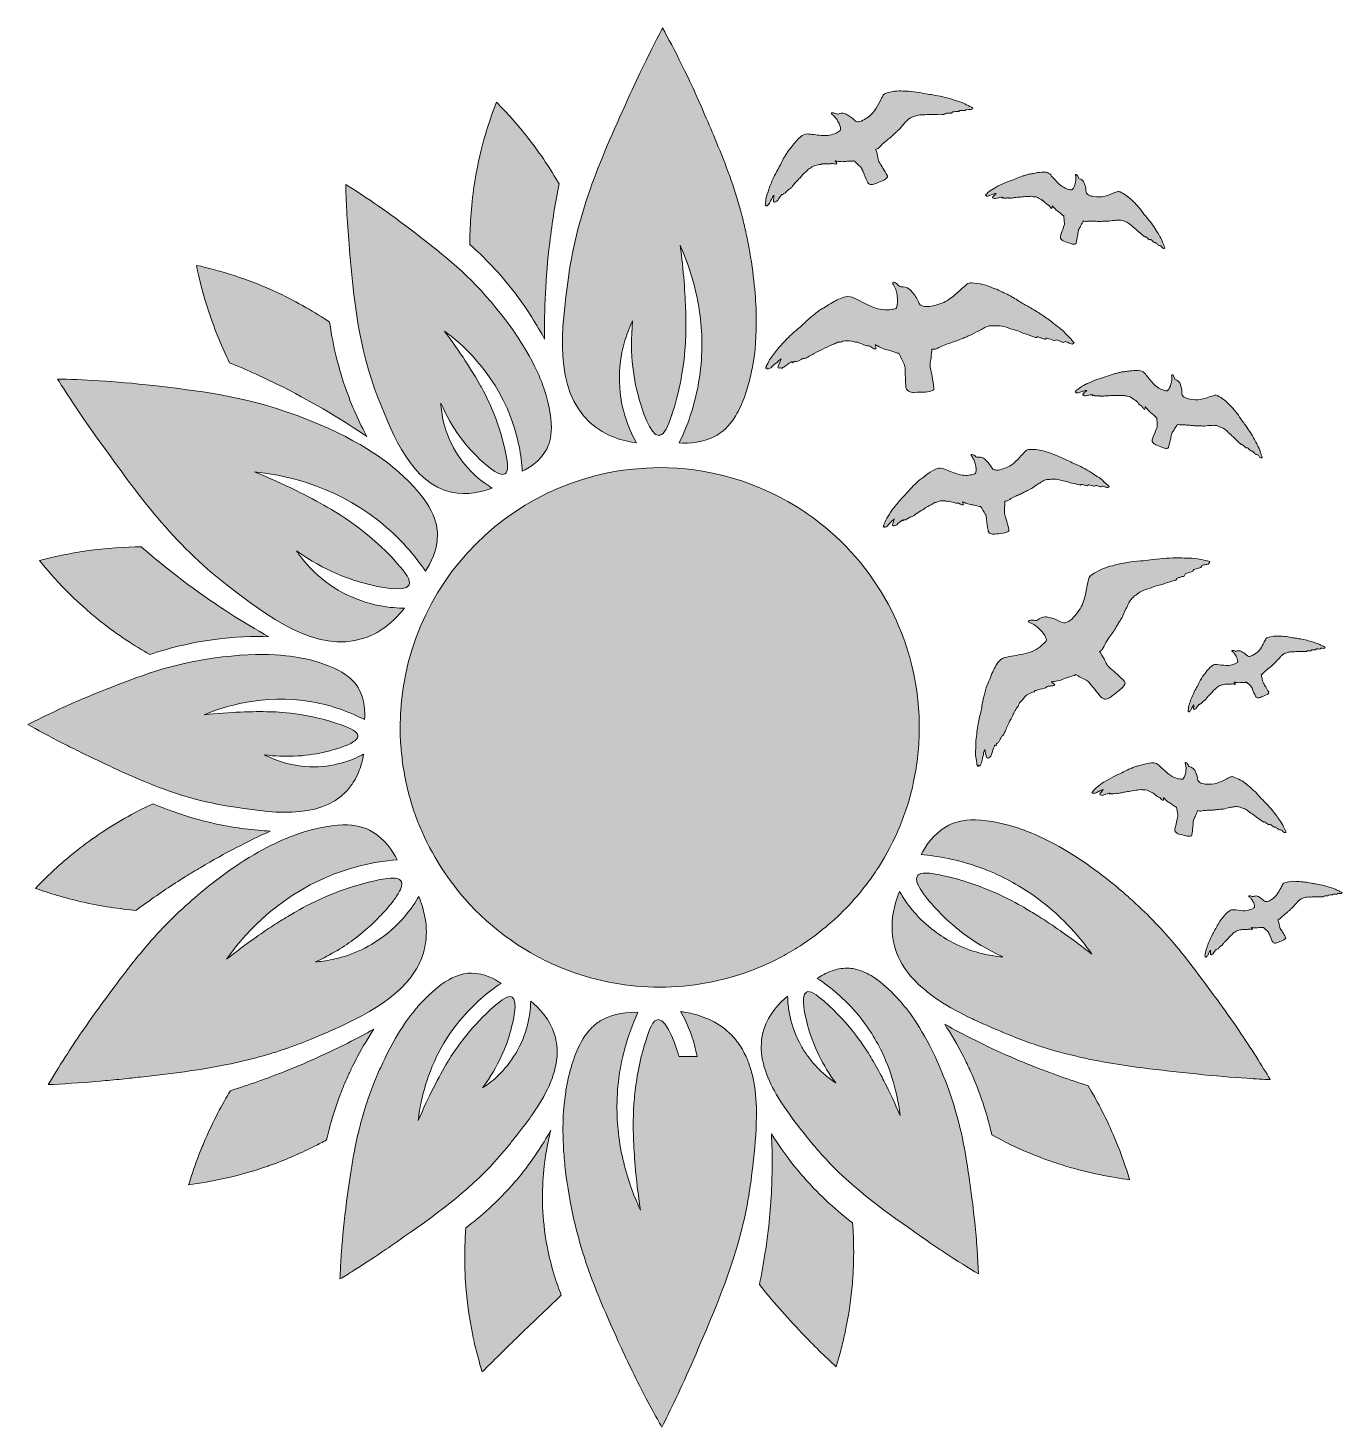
# Model space of a CAD drawing. Header units: inches. Extents: x 727 to 921, y 290 to 497.
import ezdxf

# ---------------------------------------------------------------- set-up
doc = ezdxf.new("R2010")
doc.units = ezdxf.units.IN
doc.header["$MEASUREMENT"] = 0
doc.layers.add('Layer 1', color=7, linetype='Continuous')

# ---------------------------------------------------------------- blocks, each defined once
blk = doc.blocks.new('block 3')
at = {"layer": 'Layer 1', "true_color": 0xfcbc38}
h = blk.add_hatch(color=40, dxfattribs=at)
h.dxf.hatch_style = 2
edge = h.paths.add_edge_path()
edge.add_spline(control_points=[(778.69, 442.13), (780.91, 436.52), (783.66, 429.55), (789.5, 428.25), (791.89, 427.72), (794.08, 428.3), (795.53, 428.87), (794.33, 429.58), (791.96, 431.22), (790.15, 434.24), (788.36, 437.2), (788.02, 440.01), (787.94, 441.41), (789.64, 437.54), (791.72, 435.07), (793.25, 433.57), (794.07, 432.77), (796.5, 430.39), (797.44, 430.96), (797.97, 431.29), (797.85, 432.45), (797.56, 433.91), (796.52, 439.16), (794.35, 443.05), (793.81, 444), (792.57, 446.18), (790.83, 448.97), (788.46, 452.08), (790.88, 450.3), (795.63, 446.26), (798.25, 439.41), (799.42, 436.35), (799.85, 433.55), (799.99, 431.37), (801.01, 431.85), (802.51, 432.76), (803.48, 434.42), (804.06, 435.42), (805.12, 437.84), (803.16, 443.64), (802.5, 445.6), (800.68, 450.16), (795.33, 456.42), (791.46, 460.97), (787.85, 463.73), (783.34, 467.18), (779.55, 470.09), (776.23, 472.27), (773.87, 473.74), (773.92, 471.59), (774.05, 468.53), (774.37, 464.87), (775.07, 456.66), (775.67, 449.76), (778.69, 442.13)], knot_values=[0, 0, 0, 0, 1, 1, 1, 2, 2, 2, 3, 3, 3, 4, 4, 4, 5, 5, 5, 6, 6, 6, 7, 7, 7, 8, 8, 8, 9, 9, 9, 10, 10, 10, 11, 11, 11, 12, 12, 12, 13, 13, 13, 14, 14, 14, 15, 15, 15, 16, 16, 16, 17, 17, 17, 18, 18, 18, 18], degree=3, periodic=1)
h = blk.add_hatch(color=40, dxfattribs=at)
h.dxf.hatch_style = 2
edge = h.paths.add_edge_path()
edge.add_spline(control_points=[(775.05, 385.47), (775.05, 385.47), (775.05, 385.47), (775.05, 385.47), (775.6, 386.36), (775.96, 387.28), (776.2, 388.12), (776.34, 388.62), (776.44, 389.1), (776.51, 389.53), (775.28, 388.86), (772.66, 387.67), (769.14, 387.65), (765.68, 387.64), (763.09, 388.78), (761.85, 389.42), (763.42, 389.23), (764.85, 389.18), (766.14, 389.23), (767.85, 389.29), (769.3, 389.51), (770.47, 389.78), (770.77, 389.84), (771.04, 389.91), (771.3, 389.98), (771.65, 390.07), (772.21, 390.22), (772.82, 390.41), (773.43, 390.61), (774.08, 390.85), (774.61, 391.12), (774.61, 391.12), (774.61, 391.12), (774.61, 391.12), (775.24, 391.45), (775.69, 391.83), (775.68, 392.24), (775.67, 392.86), (774.62, 393.35), (773.22, 393.85), (768.18, 395.65), (763.72, 395.78), (762.63, 395.8), (760.13, 395.85), (756.83, 395.79), (752.95, 395.34), (755.72, 396.51), (761.62, 398.52), (768.85, 397.26), (772.08, 396.7), (774.7, 395.63), (776.64, 394.64), (776.75, 395.76), (776.74, 397.51), (775.81, 399.19), (775.25, 400.2), (773.71, 402.36), (767.73, 403.65), (765.71, 404.09), (760.86, 404.85), (752.74, 403.47), (746.86, 402.47), (742.63, 400.78), (737.36, 398.68), (732.92, 396.91), (729.35, 395.18), (726.87, 393.9), (728.21, 393.15), (729.97, 392.19), (732.06, 391.12), (732.9, 390.69), (733.8, 390.25), (734.75, 389.78), (738, 388.21), (741.03, 386.74), (744.09, 385.47), (744.09, 385.47), (744.09, 385.47), (744.09, 385.47), (748, 383.86), (751.95, 382.59), (756.5, 381.85), (762.45, 380.89), (769.84, 379.69), (773.95, 384.03), (774.39, 384.49), (774.75, 384.98), (775.05, 385.47)], knot_values=[0, 0, 0, 0, 1, 1, 1, 2, 2, 2, 3, 3, 3, 4, 4, 4, 5, 5, 5, 6, 6, 6, 7, 7, 7, 8, 8, 8, 9, 9, 9, 10, 10, 10, 11, 11, 11, 12, 12, 12, 13, 13, 13, 14, 14, 14, 15, 15, 15, 16, 16, 16, 17, 17, 17, 18, 18, 18, 19, 19, 19, 20, 20, 20, 21, 21, 21, 22, 22, 22, 23, 23, 23, 24, 24, 24, 25, 25, 25, 26, 26, 26, 27, 27, 27, 28, 28, 28, 29, 29, 29, 29], degree=3, periodic=1)
h = blk.add_hatch(color=40, dxfattribs=at)
h.dxf.hatch_style = 2
edge = h.paths.add_edge_path()
edge.add_spline(control_points=[(867.28, 315.95), (867.12, 318.28), (866.87, 321.05), (866.45, 324.15), (866.24, 325.72), (866.04, 327.2), (865.82, 328.64), (865.24, 332.38), (864.52, 335.86), (863.06, 339.91), (862.4, 341.76), (861.71, 343.38), (861.04, 344.81), (858.91, 349.35), (856.89, 351.87), (855.85, 353.05), (853.41, 355.79), (851.5, 356.98), (850.1, 357.5), (849.63, 357.68), (849.22, 357.77), (848.87, 357.83), (848.52, 357.88), (848.23, 357.89), (848, 357.89), (847.19, 357.88), (846.46, 357.73), (845.8, 357.5), (844.9, 357.19), (844.16, 356.75), (843.62, 356.38), (845.44, 355.18), (847.66, 353.42), (849.74, 350.88), (851.39, 348.86), (852.6, 346.78), (853.49, 344.81), (854.29, 343.02), (854.84, 341.33), (855.21, 339.83), (855.57, 338.34), (855.77, 337.06), (855.88, 336.1), (855.12, 337.89), (854.35, 339.52), (853.61, 340.96), (853.42, 341.32), (853.24, 341.67), (853.06, 342.01), (852.52, 343.03), (852, 343.94), (851.52, 344.74), (851.51, 344.76), (851.49, 344.79), (851.48, 344.81), (850.87, 345.84), (848.59, 349.57), (844.62, 353.01), (843.49, 353.98), (842.55, 354.66), (842, 354.36), (841.03, 353.83), (841.9, 350.55), (842.19, 349.44), (842.51, 348.2), (843.05, 346.61), (843.96, 344.81), (844.57, 343.6), (845.34, 342.3), (846.35, 340.93), (845.88, 341.24), (845.23, 341.7), (844.52, 342.34), (844.16, 342.66), (843.78, 343.02), (843.4, 343.43), (843.03, 343.84), (842.64, 344.3), (842.27, 344.81), (841.91, 345.3), (841.55, 345.82), (841.22, 346.41), (839.5, 349.49), (839.26, 352.36), (839.23, 353.75), (838.02, 352.77), (836.43, 351.16), (835.71, 348.82), (835.29, 347.48), (835.24, 346.14), (835.44, 344.81), (835.85, 342.07), (837.33, 339.38), (839.09, 336.86), (840.15, 335.35), (841.31, 333.9), (842.39, 332.55), (842.67, 332.2), (842.96, 331.85), (843.24, 331.51), (844.1, 330.5), (844.98, 329.55), (845.87, 328.64), (845.87, 328.64), (845.87, 328.64), (845.87, 328.64), (850.08, 324.37), (854.71, 321.17), (859.99, 317.51), (860.79, 316.96), (861.56, 316.44), (862.29, 315.95), (864.33, 314.6), (866.09, 313.5), (867.45, 312.68), (867.42, 313.39), (867.38, 314.19), (867.33, 315.06), (867.31, 315.35), (867.3, 315.65), (867.28, 315.95)], knot_values=[0, 0, 0, 0, 1, 1, 1, 2, 2, 2, 3, 3, 3, 4, 4, 4, 5, 5, 5, 6, 6, 6, 7, 7, 7, 8, 8, 8, 9, 9, 9, 10, 10, 10, 11, 11, 11, 12, 12, 12, 13, 13, 13, 14, 14, 14, 15, 15, 15, 16, 16, 16, 17, 17, 17, 18, 18, 18, 19, 19, 19, 20, 20, 20, 21, 21, 21, 22, 22, 22, 23, 23, 23, 24, 24, 24, 25, 25, 25, 26, 26, 26, 27, 27, 27, 28, 28, 28, 29, 29, 29, 30, 30, 30, 31, 31, 31, 32, 32, 32, 33, 33, 33, 34, 34, 34, 35, 35, 35, 36, 36, 36, 37, 37, 37, 38, 38, 38, 39, 39, 39, 40, 40, 40, 40], degree=3, periodic=1)
h = blk.add_hatch(color=40, dxfattribs=at)
h.dxf.hatch_style = 2
edge = h.paths.add_edge_path()
edge.add_spline(control_points=[(801.23, 353.01), (801.2, 351.61), (800.96, 348.74), (799.24, 345.67), (799.07, 345.37), (798.89, 345.08), (798.71, 344.81), (797.1, 342.33), (795.17, 340.87), (794.11, 340.19), (795.33, 341.84), (796.22, 343.4), (796.87, 344.81), (797.56, 346.3), (798, 347.63), (798.28, 348.69), (798.57, 349.8), (799.43, 353.09), (798.47, 353.62), (797.92, 353.92), (796.97, 353.24), (795.85, 352.27), (792.56, 349.41), (790.42, 346.36), (789.44, 344.81), (789.21, 344.45), (789.05, 344.18), (788.94, 344), (787.67, 341.85), (786.11, 338.95), (784.59, 335.35), (784.62, 335.61), (784.65, 335.89), (784.69, 336.19), (784.82, 337.09), (785.02, 338.19), (785.34, 339.4), (785.76, 341.03), (786.38, 342.88), (787.32, 344.81), (788.17, 346.56), (789.28, 348.37), (790.73, 350.14), (792.81, 352.67), (795.02, 354.44), (796.84, 355.64), (795.92, 356.28), (794.39, 357.13), (792.47, 357.15), (791.31, 357.16), (788.68, 356.88), (784.61, 352.3), (783.63, 351.19), (781.78, 348.89), (779.78, 344.81), (779.39, 344.01), (778.99, 343.14), (778.59, 342.2), (778.39, 341.73), (778.19, 341.25), (778, 340.74), (777.8, 340.23), (777.6, 339.71), (777.4, 339.16), (776.89, 337.75), (776.47, 336.4), (776.12, 335.08), (775.76, 333.77), (775.47, 332.49), (775.22, 331.21), (775.06, 330.36), (774.91, 329.51), (774.77, 328.64), (774.5, 326.97), (774.26, 325.25), (774.01, 323.41), (773.64, 320.63), (773.4, 318.12), (773.24, 315.95), (773.19, 315.19), (773.14, 314.47), (773.1, 313.8), (773.07, 313.13), (773.04, 312.51), (773.02, 311.94), (773.62, 312.3), (774.29, 312.71), (775.04, 313.18), (776.28, 313.96), (777.71, 314.89), (779.28, 315.95), (779.67, 316.21), (780.07, 316.49), (780.48, 316.77), (786.06, 320.63), (790.91, 323.99), (795.32, 328.64), (795.79, 329.14), (796.25, 329.65), (796.71, 330.18), (797.17, 330.7), (797.63, 331.24), (798.08, 331.81), (798.27, 332.05), (798.46, 332.29), (798.65, 332.53), (799.43, 333.51), (800.23, 334.53), (800.99, 335.58), (801.18, 335.84), (801.37, 336.11), (801.55, 336.38), (802.48, 337.71), (803.31, 339.1), (803.95, 340.51), (804.58, 341.92), (805.01, 343.36), (805.12, 344.81), (805.2, 345.9), (805.1, 346.99), (804.76, 348.08), (804.04, 350.42), (802.44, 352.03), (801.23, 353.01)], knot_values=[0, 0, 0, 0, 1, 1, 1, 2, 2, 2, 3, 3, 3, 4, 4, 4, 5, 5, 5, 6, 6, 6, 7, 7, 7, 8, 8, 8, 9, 9, 9, 10, 10, 10, 11, 11, 11, 12, 12, 12, 13, 13, 13, 14, 14, 14, 15, 15, 15, 16, 16, 16, 17, 17, 17, 18, 18, 18, 19, 19, 19, 20, 20, 20, 21, 21, 21, 22, 22, 22, 23, 23, 23, 24, 24, 24, 25, 25, 25, 26, 26, 26, 27, 27, 27, 28, 28, 28, 29, 29, 29, 30, 30, 30, 31, 31, 31, 32, 32, 32, 33, 33, 33, 34, 34, 34, 35, 35, 35, 36, 36, 36, 37, 37, 37, 38, 38, 38, 39, 39, 39, 40, 40, 40, 41, 41, 41, 41], degree=3, periodic=1)
at = {"layer": 'Layer 1', "lineweight": 0}
for points, knots in [([(778.69, 442.13), (780.91, 436.52), (783.66, 429.55), (789.5, 428.25), (791.89, 427.72), (794.08, 428.3), (795.53, 428.87), (794.33, 429.58), (791.96, 431.22), (790.15, 434.24), (788.36, 437.2), (788.02, 440.01), (787.94, 441.41), (789.64, 437.54), (791.72, 435.07), (793.25, 433.57), (794.07, 432.77), (796.5, 430.39), (797.44, 430.96), (797.97, 431.29), (797.85, 432.45), (797.56, 433.91), (796.52, 439.16), (794.35, 443.05), (793.81, 444), (792.57, 446.18), (790.83, 448.97), (788.46, 452.08), (790.88, 450.3), (795.63, 446.26), (798.25, 439.41), (799.42, 436.35), (799.85, 433.55), (799.99, 431.37), (801.01, 431.85), (802.51, 432.76), (803.48, 434.42), (804.06, 435.42), (805.12, 437.84), (803.16, 443.64), (802.5, 445.6), (800.68, 450.16), (795.33, 456.42), (791.46, 460.97), (787.85, 463.73), (783.34, 467.18), (779.55, 470.09), (776.23, 472.27), (773.87, 473.74), (773.92, 471.59), (774.05, 468.53), (774.37, 464.87), (775.07, 456.66), (775.67, 449.76), (778.69, 442.13)], [0, 0, 0, 0, 1, 1, 1, 2, 2, 2, 3, 3, 3, 4, 4, 4, 5, 5, 5, 6, 6, 6, 7, 7, 7, 8, 8, 8, 9, 9, 9, 10, 10, 10, 11, 11, 11, 12, 12, 12, 13, 13, 13, 14, 14, 14, 15, 15, 15, 16, 16, 16, 17, 17, 17, 18, 18, 18, 18]), ([(775.05, 385.47), (775.05, 385.47), (775.05, 385.47), (775.05, 385.47), (775.6, 386.36), (775.96, 387.28), (776.2, 388.12), (776.34, 388.62), (776.44, 389.1), (776.51, 389.53), (775.28, 388.86), (772.66, 387.67), (769.14, 387.65), (765.68, 387.64), (763.09, 388.78), (761.85, 389.42), (763.42, 389.23), (764.85, 389.18), (766.14, 389.23), (767.85, 389.29), (769.3, 389.51), (770.47, 389.78), (770.77, 389.84), (771.04, 389.91), (771.3, 389.98), (771.65, 390.07), (772.21, 390.22), (772.82, 390.41), (773.43, 390.61), (774.08, 390.85), (774.61, 391.12), (774.61, 391.12), (774.61, 391.12), (774.61, 391.12), (775.24, 391.45), (775.69, 391.83), (775.68, 392.24), (775.67, 392.86), (774.62, 393.35), (773.22, 393.85), (768.18, 395.65), (763.72, 395.78), (762.63, 395.8), (760.13, 395.85), (756.83, 395.79), (752.95, 395.34), (755.72, 396.51), (761.62, 398.52), (768.85, 397.26), (772.08, 396.7), (774.7, 395.63), (776.64, 394.64), (776.75, 395.76), (776.74, 397.51), (775.81, 399.19), (775.25, 400.2), (773.71, 402.36), (767.73, 403.65), (765.71, 404.09), (760.86, 404.85), (752.74, 403.47), (746.86, 402.47), (742.63, 400.78), (737.36, 398.68), (732.92, 396.91), (729.35, 395.18), (726.87, 393.9), (728.21, 393.15), (729.97, 392.19), (732.06, 391.12), (732.9, 390.69), (733.8, 390.25), (734.75, 389.78), (738, 388.21), (741.03, 386.74), (744.09, 385.47), (744.09, 385.47), (744.09, 385.47), (744.09, 385.47), (748, 383.86), (751.95, 382.59), (756.5, 381.85), (762.45, 380.89), (769.84, 379.69), (773.95, 384.03), (774.39, 384.49), (774.75, 384.98), (775.05, 385.47)], [0, 0, 0, 0, 1, 1, 1, 2, 2, 2, 3, 3, 3, 4, 4, 4, 5, 5, 5, 6, 6, 6, 7, 7, 7, 8, 8, 8, 9, 9, 9, 10, 10, 10, 11, 11, 11, 12, 12, 12, 13, 13, 13, 14, 14, 14, 15, 15, 15, 16, 16, 16, 17, 17, 17, 18, 18, 18, 19, 19, 19, 20, 20, 20, 21, 21, 21, 22, 22, 22, 23, 23, 23, 24, 24, 24, 25, 25, 25, 26, 26, 26, 27, 27, 27, 28, 28, 28, 29, 29, 29, 29]), ([(867.28, 315.95), (867.12, 318.28), (866.87, 321.05), (866.45, 324.15), (866.24, 325.72), (866.04, 327.2), (865.82, 328.64), (865.24, 332.38), (864.52, 335.86), (863.06, 339.91), (862.4, 341.76), (861.71, 343.38), (861.04, 344.81), (858.91, 349.35), (856.89, 351.87), (855.85, 353.05), (853.41, 355.79), (851.5, 356.98), (850.1, 357.5), (849.63, 357.68), (849.22, 357.77), (848.87, 357.83), (848.52, 357.88), (848.23, 357.89), (848, 357.89), (847.19, 357.88), (846.46, 357.73), (845.8, 357.5), (844.9, 357.19), (844.16, 356.75), (843.62, 356.38), (845.44, 355.18), (847.66, 353.42), (849.74, 350.88), (851.39, 348.86), (852.6, 346.78), (853.49, 344.81), (854.29, 343.02), (854.84, 341.33), (855.21, 339.83), (855.57, 338.34), (855.77, 337.06), (855.88, 336.1), (855.12, 337.89), (854.35, 339.52), (853.61, 340.96), (853.42, 341.32), (853.24, 341.67), (853.06, 342.01), (852.52, 343.03), (852, 343.94), (851.52, 344.74), (851.51, 344.76), (851.49, 344.79), (851.48, 344.81), (850.87, 345.84), (848.59, 349.57), (844.62, 353.01), (843.49, 353.98), (842.55, 354.66), (842, 354.36), (841.03, 353.83), (841.9, 350.55), (842.19, 349.44), (842.51, 348.2), (843.05, 346.61), (843.96, 344.81), (844.57, 343.6), (845.34, 342.3), (846.35, 340.93), (845.88, 341.24), (845.23, 341.7), (844.52, 342.34), (844.16, 342.66), (843.78, 343.02), (843.4, 343.43), (843.03, 343.84), (842.64, 344.3), (842.27, 344.81), (841.91, 345.3), (841.55, 345.82), (841.22, 346.41), (839.5, 349.49), (839.26, 352.36), (839.23, 353.75), (838.02, 352.77), (836.43, 351.16), (835.71, 348.82), (835.29, 347.48), (835.24, 346.14), (835.44, 344.81), (835.85, 342.07), (837.33, 339.38), (839.09, 336.86), (840.15, 335.35), (841.31, 333.9), (842.39, 332.55), (842.67, 332.2), (842.96, 331.85), (843.24, 331.51), (844.1, 330.5), (844.98, 329.55), (845.87, 328.64), (845.87, 328.64), (845.87, 328.64), (845.87, 328.64), (850.08, 324.37), (854.71, 321.17), (859.99, 317.51), (860.79, 316.96), (861.56, 316.44), (862.29, 315.95), (864.33, 314.6), (866.09, 313.5), (867.45, 312.68), (867.42, 313.39), (867.38, 314.19), (867.33, 315.06), (867.31, 315.35), (867.3, 315.65), (867.28, 315.95)], [0, 0, 0, 0, 1, 1, 1, 2, 2, 2, 3, 3, 3, 4, 4, 4, 5, 5, 5, 6, 6, 6, 7, 7, 7, 8, 8, 8, 9, 9, 9, 10, 10, 10, 11, 11, 11, 12, 12, 12, 13, 13, 13, 14, 14, 14, 15, 15, 15, 16, 16, 16, 17, 17, 17, 18, 18, 18, 19, 19, 19, 20, 20, 20, 21, 21, 21, 22, 22, 22, 23, 23, 23, 24, 24, 24, 25, 25, 25, 26, 26, 26, 27, 27, 27, 28, 28, 28, 29, 29, 29, 30, 30, 30, 31, 31, 31, 32, 32, 32, 33, 33, 33, 34, 34, 34, 35, 35, 35, 36, 36, 36, 37, 37, 37, 38, 38, 38, 39, 39, 39, 40, 40, 40, 40]), ([(801.23, 353.01), (801.2, 351.61), (800.96, 348.74), (799.24, 345.67), (799.07, 345.37), (798.89, 345.08), (798.71, 344.81), (797.1, 342.33), (795.17, 340.87), (794.11, 340.19), (795.33, 341.84), (796.22, 343.4), (796.87, 344.81), (797.56, 346.3), (798, 347.63), (798.28, 348.69), (798.57, 349.8), (799.43, 353.09), (798.47, 353.62), (797.92, 353.92), (796.97, 353.24), (795.85, 352.27), (792.56, 349.41), (790.42, 346.36), (789.44, 344.81), (789.21, 344.45), (789.05, 344.18), (788.94, 344), (787.67, 341.85), (786.11, 338.95), (784.59, 335.35), (784.62, 335.61), (784.65, 335.89), (784.69, 336.19), (784.82, 337.09), (785.02, 338.19), (785.34, 339.4), (785.76, 341.03), (786.38, 342.88), (787.32, 344.81), (788.17, 346.56), (789.28, 348.37), (790.73, 350.14), (792.81, 352.67), (795.02, 354.44), (796.84, 355.64), (795.92, 356.28), (794.39, 357.13), (792.47, 357.15), (791.31, 357.16), (788.68, 356.88), (784.61, 352.3), (783.63, 351.19), (781.78, 348.89), (779.78, 344.81), (779.39, 344.01), (778.99, 343.14), (778.59, 342.2), (778.39, 341.73), (778.19, 341.25), (778, 340.74), (777.8, 340.23), (777.6, 339.71), (777.4, 339.16), (776.89, 337.75), (776.47, 336.4), (776.12, 335.08), (775.76, 333.77), (775.47, 332.49), (775.22, 331.21), (775.06, 330.36), (774.91, 329.51), (774.77, 328.64), (774.5, 326.97), (774.26, 325.25), (774.01, 323.41), (773.64, 320.63), (773.4, 318.12), (773.24, 315.95), (773.19, 315.19), (773.14, 314.47), (773.1, 313.8), (773.07, 313.13), (773.04, 312.51), (773.02, 311.94), (773.62, 312.3), (774.29, 312.71), (775.04, 313.18), (776.28, 313.96), (777.71, 314.89), (779.28, 315.95), (779.67, 316.21), (780.07, 316.49), (780.48, 316.77), (786.06, 320.63), (790.91, 323.99), (795.32, 328.64), (795.79, 329.14), (796.25, 329.65), (796.71, 330.18), (797.17, 330.7), (797.63, 331.24), (798.08, 331.81), (798.27, 332.05), (798.46, 332.29), (798.65, 332.53), (799.43, 333.51), (800.23, 334.53), (800.99, 335.58), (801.18, 335.84), (801.37, 336.11), (801.55, 336.38), (802.48, 337.71), (803.31, 339.1), (803.95, 340.51), (804.58, 341.92), (805.01, 343.36), (805.12, 344.81), (805.2, 345.9), (805.1, 346.99), (804.76, 348.08), (804.04, 350.42), (802.44, 352.03), (801.23, 353.01)], [0, 0, 0, 0, 1, 1, 1, 2, 2, 2, 3, 3, 3, 4, 4, 4, 5, 5, 5, 6, 6, 6, 7, 7, 7, 8, 8, 8, 9, 9, 9, 10, 10, 10, 11, 11, 11, 12, 12, 12, 13, 13, 13, 14, 14, 14, 15, 15, 15, 16, 16, 16, 17, 17, 17, 18, 18, 18, 19, 19, 19, 20, 20, 20, 21, 21, 21, 22, 22, 22, 23, 23, 23, 24, 24, 24, 25, 25, 25, 26, 26, 26, 27, 27, 27, 28, 28, 28, 29, 29, 29, 30, 30, 30, 31, 31, 31, 32, 32, 32, 33, 33, 33, 34, 34, 34, 35, 35, 35, 36, 36, 36, 37, 37, 37, 38, 38, 38, 39, 39, 39, 40, 40, 40, 41, 41, 41, 41])]:
    blk.add_open_spline(points, degree=3, knots=knots, dxfattribs=at)
blk = doc.blocks.new('block 4')
at = {"layer": 'Layer 1', "true_color": 0xffcc25}
h = blk.add_hatch(color=40, dxfattribs=at)
h.dxf.hatch_style = 2
edge = h.paths.add_edge_path()
edge.add_spline(control_points=[(798.96, 457.62), (800.78, 455.23), (802.19, 452.93), (803.28, 450.89), (803.23, 455.17), (803.43, 459.94), (804.04, 465.1), (804.41, 468.21), (804.89, 471.14), (805.43, 473.86), (804.22, 475.93), (802.72, 478.21), (800.86, 480.58), (799.27, 482.63), (797.67, 484.4), (796.17, 485.91), (794.89, 482.66), (793.61, 478.51), (792.87, 473.6), (792.38, 470.37), (792.22, 467.42), (792.24, 464.85), (794.3, 463.03), (796.66, 460.65), (798.96, 457.62)], knot_values=[0, 0, 0, 0, 1, 1, 1, 2, 2, 2, 3, 3, 3, 4, 4, 4, 5, 5, 5, 6, 6, 6, 7, 7, 7, 8, 8, 8, 8], degree=3, periodic=1)
h = blk.add_hatch(color=40, dxfattribs=at)
h.dxf.hatch_style = 2
edge = h.paths.add_edge_path()
edge.add_spline(control_points=[(756.68, 447.4), (759.25, 446.35), (761.95, 445.13), (764.75, 443.71), (769.38, 441.36), (773.46, 438.88), (777, 436.47), (775.9, 438.51), (774.77, 440.95), (773.79, 443.79), (772.54, 447.39), (771.87, 450.67), (771.49, 453.39), (769.36, 454.83), (766.81, 456.33), (763.85, 457.72), (759.36, 459.82), (755.2, 461.05), (751.78, 461.79), (752.21, 459.7), (752.8, 457.39), (753.62, 454.93), (754.56, 452.07), (755.63, 449.56), (756.68, 447.4)], knot_values=[0, 0, 0, 0, 1, 1, 1, 2, 2, 2, 3, 3, 3, 4, 4, 4, 5, 5, 5, 6, 6, 6, 7, 7, 7, 8, 8, 8, 8], degree=3, periodic=1)
h = blk.add_hatch(color=40, dxfattribs=at)
h.dxf.hatch_style = 2
edge = h.paths.add_edge_path()
edge.add_spline(control_points=[(737.61, 409.16), (740.17, 407.13), (742.65, 405.53), (744.89, 404.26), (747.5, 405.14), (750.74, 406), (754.51, 406.49), (757.49, 406.88), (760.18, 406.96), (762.49, 406.89), (758.75, 408.98), (754.71, 411.52), (750.54, 414.62), (748.03, 416.49), (745.73, 418.36), (743.64, 420.19), (741.24, 420.17), (738.51, 420), (735.54, 419.57), (732.97, 419.2), (730.64, 418.7), (728.58, 418.15), (730.77, 415.42), (733.72, 412.25), (737.61, 409.16)], knot_values=[0, 0, 0, 0, 1, 1, 1, 2, 2, 2, 3, 3, 3, 4, 4, 4, 5, 5, 5, 6, 6, 6, 7, 7, 7, 8, 8, 8, 8], degree=3, periodic=1)
h = blk.add_hatch(color=40, dxfattribs=at)
h.dxf.hatch_style = 2
edge = h.paths.add_edge_path()
edge.add_spline(control_points=[(762.7, 378.15), (760.39, 378.27), (757.71, 378.57), (754.78, 379.2), (751.06, 379.99), (747.9, 381.11), (745.37, 382.2), (743.04, 381.12), (740.44, 379.72), (737.72, 377.9), (735.19, 376.22), (733.02, 374.47), (731.15, 372.78), (729.97, 371.71), (728.92, 370.67), (727.99, 369.68), (730, 368.97), (732.28, 368.28), (734.81, 367.7), (737.74, 367.03), (740.44, 366.65), (742.83, 366.43), (743.39, 366.84), (743.96, 367.26), (744.55, 367.67), (746.3, 368.92), (748.17, 370.17), (750.16, 371.42), (750.92, 371.89), (751.67, 372.34), (752.42, 372.78), (756.01, 374.91), (759.48, 376.68), (762.7, 378.15)], knot_values=[0, 0, 0, 0, 1, 1, 1, 2, 2, 2, 3, 3, 3, 4, 4, 4, 5, 5, 5, 6, 6, 6, 7, 7, 7, 8, 8, 8, 9, 9, 9, 10, 10, 10, 11, 11, 11, 11], degree=3, periodic=1)
h = blk.add_hatch(color=40, dxfattribs=at)
h.dxf.hatch_style = 2
edge = h.paths.add_edge_path()
edge.add_spline(control_points=[(887.38, 333.3), (886.19, 336.05), (884.9, 338.46), (883.66, 340.52), (881.01, 341.34), (878.21, 342.32), (875.3, 343.48), (874.22, 343.91), (873.16, 344.36), (872.13, 344.81), (868.58, 346.36), (865.35, 347.99), (862.46, 349.6), (863.37, 348.22), (864.32, 346.61), (865.24, 344.81), (865.6, 344.1), (865.95, 343.37), (866.3, 342.6), (867.47, 340), (868.31, 337.54), (868.91, 335.34), (869.11, 334.61), (869.29, 333.91), (869.44, 333.24), (871.13, 332.31), (873.05, 331.36), (875.21, 330.47), (875.92, 330.18), (876.67, 329.89), (877.43, 329.61), (878.43, 329.25), (879.4, 328.93), (880.35, 328.64), (880.35, 328.64), (880.35, 328.64), (880.35, 328.64), (883.87, 327.58), (887.09, 326.97), (889.82, 326.62), (889.63, 327.28), (889.4, 327.95), (889.17, 328.64), (888.67, 330.12), (888.09, 331.67), (887.38, 333.3)], knot_values=[0, 0, 0, 0, 1, 1, 1, 2, 2, 2, 3, 3, 3, 4, 4, 4, 5, 5, 5, 6, 6, 6, 7, 7, 7, 8, 8, 8, 9, 9, 9, 10, 10, 10, 11, 11, 11, 12, 12, 12, 13, 13, 13, 14, 14, 14, 15, 15, 15, 15], degree=3, periodic=1)
h = blk.add_hatch(color=40, dxfattribs=at)
h.dxf.hatch_style = 2
edge = h.paths.add_edge_path()
edge.add_spline(control_points=[(765.16, 342.74), (763.71, 342.16), (762.28, 341.62), (760.89, 341.13), (759.49, 340.64), (758.13, 340.19), (756.81, 339.78), (755.57, 337.72), (754.28, 335.31), (753.08, 332.55), (752.79, 331.88), (752.52, 331.21), (752.26, 330.56), (752.01, 329.91), (751.77, 329.27), (751.55, 328.64), (751.22, 327.69), (750.91, 326.76), (750.64, 325.88), (753.95, 326.3), (757.98, 327.1), (762.39, 328.64), (762.39, 328.64), (762.39, 328.64), (762.39, 328.64), (762.6, 328.72), (762.81, 328.79), (763.03, 328.87), (765.34, 329.7), (767.41, 330.63), (769.26, 331.56), (769.87, 331.87), (770.46, 332.18), (771.03, 332.49), (771.26, 333.5), (771.54, 334.58), (771.88, 335.72), (772.11, 336.48), (772.36, 337.27), (772.65, 338.08), (772.79, 338.48), (772.94, 338.89), (773.1, 339.31), (773.42, 340.14), (773.78, 340.99), (774.16, 341.86), (774.4, 342.38), (774.64, 342.89), (774.88, 343.38), (775.13, 343.87), (775.37, 344.34), (775.62, 344.81), (776.42, 346.31), (777.23, 347.67), (778.01, 348.86), (775.57, 347.5), (772.9, 346.13), (770, 344.81), (768.45, 344.1), (766.84, 343.41), (765.16, 342.74)], knot_values=[0, 0, 0, 0, 1, 1, 1, 2, 2, 2, 3, 3, 3, 4, 4, 4, 5, 5, 5, 6, 6, 6, 7, 7, 7, 8, 8, 8, 9, 9, 9, 10, 10, 10, 11, 11, 11, 12, 12, 12, 13, 13, 13, 14, 14, 14, 15, 15, 15, 16, 16, 16, 17, 17, 17, 18, 18, 18, 19, 19, 19, 20, 20, 20, 20], degree=3, periodic=1)
h = blk.add_hatch(color=40, dxfattribs=at)
h.dxf.hatch_style = 2
edge = h.paths.add_edge_path()
edge.add_spline(control_points=[(803.82, 315.95), (803.66, 316.74), (803.51, 317.56), (803.38, 318.41), (802.82, 322.25), (802.9, 325.72), (803.23, 328.64), (803.35, 329.67), (803.5, 330.62), (803.67, 331.5), (803.83, 332.39), (804.01, 333.19), (804.2, 333.92), (803.98, 333.52), (803.74, 333.11), (803.49, 332.69), (802.74, 331.43), (801.84, 330.06), (800.77, 328.64), (800.18, 327.85), (799.55, 327.05), (798.85, 326.24), (796.31, 323.3), (793.76, 321.1), (791.63, 319.5), (791.54, 318.39), (791.5, 317.2), (791.48, 315.95), (791.46, 314.31), (791.5, 312.57), (791.64, 310.72), (791.84, 308.25), (792.18, 305.96), (792.61, 303.86), (792.72, 303.34), (792.83, 302.83), (792.94, 302.33), (793.18, 301.34), (793.42, 300.39), (793.68, 299.5), (793.81, 299.06), (793.94, 298.63), (794.07, 298.21), (795.73, 299.87), (797.41, 301.53), (799.12, 303.2), (801.35, 305.36), (803.56, 307.48), (805.76, 309.56), (805.4, 310.45), (805.05, 311.44), (804.72, 312.5), (804.39, 313.57), (804.09, 314.72), (803.82, 315.95)], knot_values=[0, 0, 0, 0, 1, 1, 1, 2, 2, 2, 3, 3, 3, 4, 4, 4, 5, 5, 5, 6, 6, 6, 7, 7, 7, 8, 8, 8, 9, 9, 9, 10, 10, 10, 11, 11, 11, 12, 12, 12, 13, 13, 13, 14, 14, 14, 15, 15, 15, 16, 16, 16, 17, 17, 17, 18, 18, 18, 18], degree=3, periodic=1)
h = blk.add_hatch(color=40, dxfattribs=at)
h.dxf.hatch_style = 2
edge = h.paths.add_edge_path()
edge.add_spline(control_points=[(841.62, 326.98), (841.13, 327.54), (840.66, 328.1), (840.22, 328.64), (838.88, 330.31), (837.77, 331.91), (836.84, 333.39), (836.92, 331.88), (836.95, 330.3), (836.94, 328.64), (836.93, 325.67), (836.76, 322.47), (836.36, 319.07), (836.24, 318), (836.09, 316.97), (835.93, 315.95), (835.68, 314.27), (835.38, 312.65), (835.06, 311.13), (836.91, 308.81), (839, 306.4), (841.34, 303.94), (843.06, 302.14), (844.75, 300.48), (846.4, 298.95), (846.57, 299.49), (846.73, 300.05), (846.89, 300.62), (847.08, 301.29), (847.26, 301.99), (847.43, 302.72), (847.6, 303.42), (847.76, 304.15), (847.91, 304.91), (848.3, 306.87), (848.62, 309), (848.81, 311.29), (848.81, 311.35), (848.82, 311.41), (848.82, 311.46), (848.88, 312.25), (848.93, 313.02), (848.96, 313.76), (848.98, 314.51), (849, 315.24), (849, 315.95), (849, 317.48), (848.94, 318.91), (848.84, 320.24), (846.65, 321.91), (844.13, 324.12), (841.62, 326.98)], knot_values=[0, 0, 0, 0, 1, 1, 1, 2, 2, 2, 3, 3, 3, 4, 4, 4, 5, 5, 5, 6, 6, 6, 7, 7, 7, 8, 8, 8, 9, 9, 9, 10, 10, 10, 11, 11, 11, 12, 12, 12, 13, 13, 13, 14, 14, 14, 15, 15, 15, 16, 16, 16, 17, 17, 17, 17], degree=3, periodic=1)
at = {"layer": 'Layer 1', "lineweight": 0}
for points, knots in [([(798.96, 457.62), (800.78, 455.23), (802.19, 452.93), (803.28, 450.89), (803.23, 455.17), (803.43, 459.94), (804.04, 465.1), (804.41, 468.21), (804.89, 471.14), (805.43, 473.86), (804.22, 475.93), (802.72, 478.21), (800.86, 480.58), (799.27, 482.63), (797.67, 484.4), (796.17, 485.91), (794.89, 482.66), (793.61, 478.51), (792.87, 473.6), (792.38, 470.37), (792.22, 467.42), (792.24, 464.85), (794.3, 463.03), (796.66, 460.65), (798.96, 457.62)], [0, 0, 0, 0, 1, 1, 1, 2, 2, 2, 3, 3, 3, 4, 4, 4, 5, 5, 5, 6, 6, 6, 7, 7, 7, 8, 8, 8, 8]), ([(756.68, 447.4), (759.25, 446.35), (761.95, 445.13), (764.75, 443.71), (769.38, 441.36), (773.46, 438.88), (777, 436.47), (775.9, 438.51), (774.77, 440.95), (773.79, 443.79), (772.54, 447.39), (771.87, 450.67), (771.49, 453.39), (769.36, 454.83), (766.81, 456.33), (763.85, 457.72), (759.36, 459.82), (755.2, 461.05), (751.78, 461.79), (752.21, 459.7), (752.8, 457.39), (753.62, 454.93), (754.56, 452.07), (755.63, 449.56), (756.68, 447.4)], [0, 0, 0, 0, 1, 1, 1, 2, 2, 2, 3, 3, 3, 4, 4, 4, 5, 5, 5, 6, 6, 6, 7, 7, 7, 8, 8, 8, 8]), ([(737.61, 409.16), (740.17, 407.13), (742.65, 405.53), (744.89, 404.26), (747.5, 405.14), (750.74, 406), (754.51, 406.49), (757.49, 406.88), (760.18, 406.96), (762.49, 406.89), (758.75, 408.98), (754.71, 411.52), (750.54, 414.62), (748.03, 416.49), (745.73, 418.36), (743.64, 420.19), (741.24, 420.17), (738.51, 420), (735.54, 419.57), (732.97, 419.2), (730.64, 418.7), (728.58, 418.15), (730.77, 415.42), (733.72, 412.25), (737.61, 409.16)], [0, 0, 0, 0, 1, 1, 1, 2, 2, 2, 3, 3, 3, 4, 4, 4, 5, 5, 5, 6, 6, 6, 7, 7, 7, 8, 8, 8, 8]), ([(762.7, 378.15), (760.39, 378.27), (757.71, 378.57), (754.78, 379.2), (751.06, 379.99), (747.9, 381.11), (745.37, 382.2), (743.04, 381.12), (740.44, 379.72), (737.72, 377.9), (735.19, 376.22), (733.02, 374.47), (731.15, 372.78), (729.97, 371.71), (728.92, 370.67), (727.99, 369.68), (730, 368.97), (732.28, 368.28), (734.81, 367.7), (737.74, 367.03), (740.44, 366.65), (742.83, 366.43), (743.39, 366.84), (743.96, 367.26), (744.55, 367.67), (746.3, 368.92), (748.17, 370.17), (750.16, 371.42), (750.92, 371.89), (751.67, 372.34), (752.42, 372.78), (756.01, 374.91), (759.48, 376.68), (762.7, 378.15)], [0, 0, 0, 0, 1, 1, 1, 2, 2, 2, 3, 3, 3, 4, 4, 4, 5, 5, 5, 6, 6, 6, 7, 7, 7, 8, 8, 8, 9, 9, 9, 10, 10, 10, 11, 11, 11, 11]), ([(887.38, 333.3), (886.19, 336.05), (884.9, 338.46), (883.66, 340.52), (881.01, 341.34), (878.21, 342.32), (875.3, 343.48), (874.22, 343.91), (873.16, 344.36), (872.13, 344.81), (868.58, 346.36), (865.35, 347.99), (862.46, 349.6), (863.37, 348.22), (864.32, 346.61), (865.24, 344.81), (865.6, 344.1), (865.95, 343.37), (866.3, 342.6), (867.47, 340), (868.31, 337.54), (868.91, 335.34), (869.11, 334.61), (869.29, 333.91), (869.44, 333.24), (871.13, 332.31), (873.05, 331.36), (875.21, 330.47), (875.92, 330.18), (876.67, 329.89), (877.43, 329.61), (878.43, 329.25), (879.4, 328.93), (880.35, 328.64), (880.35, 328.64), (880.35, 328.64), (880.35, 328.64), (883.87, 327.58), (887.09, 326.97), (889.82, 326.62), (889.63, 327.28), (889.4, 327.95), (889.17, 328.64), (888.67, 330.12), (888.09, 331.67), (887.38, 333.3)], [0, 0, 0, 0, 1, 1, 1, 2, 2, 2, 3, 3, 3, 4, 4, 4, 5, 5, 5, 6, 6, 6, 7, 7, 7, 8, 8, 8, 9, 9, 9, 10, 10, 10, 11, 11, 11, 12, 12, 12, 13, 13, 13, 14, 14, 14, 15, 15, 15, 15]), ([(765.16, 342.74), (763.71, 342.16), (762.28, 341.62), (760.89, 341.13), (759.49, 340.64), (758.13, 340.19), (756.81, 339.78), (755.57, 337.72), (754.28, 335.31), (753.08, 332.55), (752.79, 331.88), (752.52, 331.21), (752.26, 330.56), (752.01, 329.91), (751.77, 329.27), (751.55, 328.64), (751.22, 327.69), (750.91, 326.76), (750.64, 325.88), (753.95, 326.3), (757.98, 327.1), (762.39, 328.64), (762.39, 328.64), (762.39, 328.64), (762.39, 328.64), (762.6, 328.72), (762.81, 328.79), (763.03, 328.87), (765.34, 329.7), (767.41, 330.63), (769.26, 331.56), (769.87, 331.87), (770.46, 332.18), (771.03, 332.49), (771.26, 333.5), (771.54, 334.58), (771.88, 335.72), (772.11, 336.48), (772.36, 337.27), (772.65, 338.08), (772.79, 338.48), (772.94, 338.89), (773.1, 339.31), (773.42, 340.14), (773.78, 340.99), (774.16, 341.86), (774.4, 342.38), (774.64, 342.89), (774.88, 343.38), (775.13, 343.87), (775.37, 344.34), (775.62, 344.81), (776.42, 346.31), (777.23, 347.67), (778.01, 348.86), (775.57, 347.5), (772.9, 346.13), (770, 344.81), (768.45, 344.1), (766.84, 343.41), (765.16, 342.74)], [0, 0, 0, 0, 1, 1, 1, 2, 2, 2, 3, 3, 3, 4, 4, 4, 5, 5, 5, 6, 6, 6, 7, 7, 7, 8, 8, 8, 9, 9, 9, 10, 10, 10, 11, 11, 11, 12, 12, 12, 13, 13, 13, 14, 14, 14, 15, 15, 15, 16, 16, 16, 17, 17, 17, 18, 18, 18, 19, 19, 19, 20, 20, 20, 20]), ([(803.82, 315.95), (803.66, 316.74), (803.51, 317.56), (803.38, 318.41), (802.82, 322.25), (802.9, 325.72), (803.23, 328.64), (803.35, 329.67), (803.5, 330.62), (803.67, 331.5), (803.83, 332.39), (804.01, 333.19), (804.2, 333.92), (803.98, 333.52), (803.74, 333.11), (803.49, 332.69), (802.74, 331.43), (801.84, 330.06), (800.77, 328.64), (800.18, 327.85), (799.55, 327.05), (798.85, 326.24), (796.31, 323.3), (793.76, 321.1), (791.63, 319.5), (791.54, 318.39), (791.5, 317.2), (791.48, 315.95), (791.46, 314.31), (791.5, 312.57), (791.64, 310.72), (791.84, 308.25), (792.18, 305.96), (792.61, 303.86), (792.72, 303.34), (792.83, 302.83), (792.94, 302.33), (793.18, 301.34), (793.42, 300.39), (793.68, 299.5), (793.81, 299.06), (793.94, 298.63), (794.07, 298.21), (795.73, 299.87), (797.41, 301.53), (799.12, 303.2), (801.35, 305.36), (803.56, 307.48), (805.76, 309.56), (805.4, 310.45), (805.05, 311.44), (804.72, 312.5), (804.39, 313.57), (804.09, 314.72), (803.82, 315.95)], [0, 0, 0, 0, 1, 1, 1, 2, 2, 2, 3, 3, 3, 4, 4, 4, 5, 5, 5, 6, 6, 6, 7, 7, 7, 8, 8, 8, 9, 9, 9, 10, 10, 10, 11, 11, 11, 12, 12, 12, 13, 13, 13, 14, 14, 14, 15, 15, 15, 16, 16, 16, 17, 17, 17, 18, 18, 18, 18]), ([(841.62, 326.98), (841.13, 327.54), (840.66, 328.1), (840.22, 328.64), (838.88, 330.31), (837.77, 331.91), (836.84, 333.39), (836.92, 331.88), (836.95, 330.3), (836.94, 328.64), (836.93, 325.67), (836.76, 322.47), (836.36, 319.07), (836.24, 318), (836.09, 316.97), (835.93, 315.95), (835.68, 314.27), (835.38, 312.65), (835.06, 311.13), (836.91, 308.81), (839, 306.4), (841.34, 303.94), (843.06, 302.14), (844.75, 300.48), (846.4, 298.95), (846.57, 299.49), (846.73, 300.05), (846.89, 300.62), (847.08, 301.29), (847.26, 301.99), (847.43, 302.72), (847.6, 303.42), (847.76, 304.15), (847.91, 304.91), (848.3, 306.87), (848.62, 309), (848.81, 311.29), (848.81, 311.35), (848.82, 311.41), (848.82, 311.46), (848.88, 312.25), (848.93, 313.02), (848.96, 313.76), (848.98, 314.51), (849, 315.24), (849, 315.95), (849, 317.48), (848.94, 318.91), (848.84, 320.24), (846.65, 321.91), (844.13, 324.12), (841.62, 326.98)], [0, 0, 0, 0, 1, 1, 1, 2, 2, 2, 3, 3, 3, 4, 4, 4, 5, 5, 5, 6, 6, 6, 7, 7, 7, 8, 8, 8, 9, 9, 9, 10, 10, 10, 11, 11, 11, 12, 12, 12, 13, 13, 13, 14, 14, 14, 15, 15, 15, 16, 16, 16, 17, 17, 17, 17])]:
    blk.add_open_spline(points, degree=3, knots=knots, dxfattribs=at)
blk = doc.blocks.new('block 5')
at = {"layer": 'Layer 1', "true_color": 0xfddb47}
h = blk.add_hatch(color=41, dxfattribs=at)
h.dxf.hatch_style = 2
edge = h.paths.add_edge_path()
edge.add_spline(control_points=[(816.9, 435.53), (816.04, 437.03), (814.48, 440.22), (814.35, 444.56), (814.23, 448.83), (815.56, 452.07), (816.31, 453.61), (815.8, 448.42), (816.55, 444.51), (817.29, 441.97), (817.68, 440.61), (818.85, 436.59), (820.21, 436.64), (820.25, 436.64), (820.28, 436.66), (820.31, 436.66), (821.01, 436.8), (821.54, 437.99), (822.07, 439.58), (822.09, 439.63), (822.11, 439.68), (822.12, 439.73), (822.64, 441.3), (823.03, 442.82), (823.32, 444.24), (824.19, 448.49), (824.2, 451.84), (824.19, 452.85), (824.19, 453.48), (824.18, 454.16), (824.16, 454.86), (824.08, 457.63), (823.86, 460.97), (823.33, 464.76), (824.26, 462.72), (825.59, 459.26), (826.21, 454.86), (826.42, 453.43), (826.54, 451.9), (826.55, 450.29), (826.56, 448.68), (826.46, 446.99), (826.19, 445.22), (825.88, 443.14), (825.4, 441.26), (824.84, 439.58), (824.33, 438.05), (823.76, 436.69), (823.2, 435.53), (824.59, 435.44), (826.75, 435.51), (828.79, 436.7), (829.45, 437.09), (830.5, 437.84), (831.56, 439.58), (831.78, 439.96), (832.01, 440.39), (832.24, 440.86), (832.69, 441.82), (833.12, 442.99), (833.5, 444.44), (833.69, 445.16), (833.87, 445.95), (834.04, 446.81), (834.28, 448.08), (834.6, 450.28), (834.6, 453.45), (834.6, 453.9), (834.59, 454.37), (834.58, 454.86), (834.49, 457.67), (834.16, 461.13), (833.35, 465.28), (833.19, 466.06), (833.03, 466.82), (832.86, 467.56), (832.68, 468.32), (832.49, 469.05), (832.3, 469.78), (831.32, 473.39), (830.11, 476.59), (828.72, 479.95), (828.16, 481.3), (827.57, 482.67), (826.96, 484.1), (824.64, 489.52), (822.39, 493.87), (820.74, 496.88), (820.6, 496.62), (820.46, 496.35), (820.31, 496.06), (819.12, 493.78), (817.57, 490.71), (815.91, 487.04), (811.71, 477.79), (808.17, 470), (806.81, 459.97), (805.8, 452.6), (804.55, 443.45), (810.04, 438.52), (812.29, 436.5), (814.99, 435.8), (816.9, 435.53)], knot_values=[0, 0, 0, 0, 1, 1, 1, 2, 2, 2, 3, 3, 3, 4, 4, 4, 5, 5, 5, 6, 6, 6, 7, 7, 7, 8, 8, 8, 9, 9, 9, 10, 10, 10, 11, 11, 11, 12, 12, 12, 13, 13, 13, 14, 14, 14, 15, 15, 15, 16, 16, 16, 17, 17, 17, 18, 18, 18, 19, 19, 19, 20, 20, 20, 21, 21, 21, 22, 22, 22, 23, 23, 23, 24, 24, 24, 25, 25, 25, 26, 26, 26, 27, 27, 27, 28, 28, 28, 29, 29, 29, 30, 30, 30, 31, 31, 31, 32, 32, 32, 33, 33, 33, 34, 34, 34, 34], degree=3, periodic=1)
h = blk.add_hatch(color=41, dxfattribs=at)
h.dxf.hatch_style = 2
edge = h.paths.add_edge_path()
edge.add_spline(control_points=[(781.29, 431.59), (779.35, 433.25), (774.54, 436.92), (764.92, 440.19), (757.95, 442.55), (752.37, 443.2), (745.42, 444.01), (739.57, 444.7), (734.67, 444.91), (731.24, 444.98), (732.66, 442.74), (734.72, 439.57), (737.37, 435.89), (743.3, 427.65), (748.3, 420.71), (756.32, 414.53), (762.21, 409.99), (769.53, 404.35), (776.53, 406.65), (779.41, 407.6), (781.36, 409.6), (782.54, 411.11), (780.81, 411.12), (777.27, 411.35), (773.44, 413.4), (769.67, 415.42), (767.53, 418.18), (766.57, 419.6), (770.81, 416.58), (774.58, 415.28), (777.15, 414.66), (778.52, 414.32), (782.6, 413.33), (783.23, 414.54), (783.58, 415.22), (782.72, 416.37), (781.5, 417.73), (777.08, 422.65), (772.33, 425.4), (771.15, 426.06), (768.47, 427.58), (764.85, 429.45), (760.39, 431.24), (764.07, 430.89), (771.66, 429.61), (778.76, 424), (781.93, 421.5), (784.15, 418.8), (785.67, 416.58), (786.45, 417.74), (787.46, 419.65), (787.44, 422.02), (787.43, 423.44), (787.03, 426.68), (781.29, 431.59)], knot_values=[0, 0, 0, 0, 1, 1, 1, 2, 2, 2, 3, 3, 3, 4, 4, 4, 5, 5, 5, 6, 6, 6, 7, 7, 7, 8, 8, 8, 9, 9, 9, 10, 10, 10, 11, 11, 11, 12, 12, 12, 13, 13, 13, 14, 14, 14, 15, 15, 15, 16, 16, 16, 17, 17, 17, 18, 18, 18, 18], degree=3, periodic=1)
h = blk.add_hatch(color=41, dxfattribs=at)
h.dxf.hatch_style = 2
edge = h.paths.add_edge_path()
edge.add_spline(control_points=[(908.52, 344.81), (906.97, 347.25), (905.05, 350.12), (902.74, 353.26), (901.65, 354.74), (900.62, 356.15), (899.59, 357.5), (898.51, 358.93), (897.43, 360.3), (896.28, 361.64), (894.38, 363.89), (892.3, 366.06), (889.77, 368.31), (889.27, 368.76), (888.77, 369.18), (888.29, 369.59), (886.84, 370.81), (885.48, 371.86), (884.2, 372.78), (879.45, 376.19), (875.96, 377.65), (874.2, 378.28), (867.09, 380.84), (864.08, 379.58), (862.83, 378.89), (860.76, 377.74), (859.6, 375.91), (858.99, 374.67), (861.38, 374.47), (864.38, 373.96), (867.66, 372.78), (868.05, 372.64), (868.45, 372.49), (868.85, 372.33), (871.47, 371.27), (873.75, 369.95), (875.71, 368.56), (877.28, 367.44), (878.64, 366.28), (879.81, 365.14), (880.1, 364.86), (880.38, 364.58), (880.65, 364.3), (881.99, 362.91), (883.03, 361.6), (883.81, 360.55), (883.96, 360.34), (884.11, 360.13), (884.24, 359.95), (882.83, 361.07), (881.46, 362.08), (880.17, 362.99), (879.31, 363.6), (878.48, 364.16), (877.69, 364.68), (877.3, 364.94), (876.91, 365.19), (876.54, 365.43), (875.78, 365.91), (875.07, 366.34), (874.41, 366.73), (873.25, 367.43), (868.51, 370.2), (862.05, 371.61), (861.61, 371.7), (861.18, 371.79), (860.79, 371.85), (860, 371.97), (859.35, 372), (858.91, 371.87), (858.69, 371.8), (858.53, 371.69), (858.42, 371.53), (857.69, 370.38), (860.56, 367.33), (861.54, 366.3), (863.35, 364.38), (866.34, 361.75), (871.07, 359.55), (870.64, 359.59), (870.1, 359.64), (869.48, 359.74), (867.61, 360.05), (864.99, 360.75), (862.28, 362.46), (861.82, 362.75), (861.38, 363.05), (860.98, 363.35), (858.53, 365.18), (857.01, 367.23), (856.16, 368.6), (856.02, 368.83), (855.89, 369.04), (855.79, 369.23), (855.24, 367.9), (854.66, 366.06), (854.67, 363.97), (854.67, 363.27), (854.73, 362.55), (854.88, 361.8), (855.21, 360.2), (855.89, 358.78), (856.82, 357.5), (857.63, 356.38), (858.64, 355.38), (859.77, 354.47), (860.34, 354.01), (860.93, 353.58), (861.56, 353.16), (863.11, 352.13), (864.82, 351.22), (866.56, 350.4), (866.91, 350.23), (867.26, 350.07), (867.6, 349.91), (869, 349.28), (870.39, 348.69), (871.73, 348.14), (875.28, 346.65), (878.7, 345.6), (882.15, 344.81), (882.85, 344.65), (883.55, 344.49), (884.25, 344.35), (889.18, 343.36), (894.19, 342.83), (899.67, 342.25), (902.48, 341.95), (905.01, 341.75), (907.16, 341.61), (908.45, 341.52), (909.61, 341.46), (910.6, 341.42), (910.01, 342.42), (909.31, 343.56), (908.52, 344.81)], knot_values=[0, 0, 0, 0, 1, 1, 1, 2, 2, 2, 3, 3, 3, 4, 4, 4, 5, 5, 5, 6, 6, 6, 7, 7, 7, 8, 8, 8, 9, 9, 9, 10, 10, 10, 11, 11, 11, 12, 12, 12, 13, 13, 13, 14, 14, 14, 15, 15, 15, 16, 16, 16, 17, 17, 17, 18, 18, 18, 19, 19, 19, 20, 20, 20, 21, 21, 21, 22, 22, 22, 23, 23, 23, 24, 24, 24, 25, 25, 25, 26, 26, 26, 27, 27, 27, 28, 28, 28, 29, 29, 29, 30, 30, 30, 31, 31, 31, 32, 32, 32, 33, 33, 33, 34, 34, 34, 35, 35, 35, 36, 36, 36, 37, 37, 37, 38, 38, 38, 39, 39, 39, 40, 40, 40, 41, 41, 41, 42, 42, 42, 43, 43, 43, 44, 44, 44, 45, 45, 45, 45], degree=3, periodic=1)
h = blk.add_hatch(color=41, dxfattribs=at)
h.dxf.hatch_style = 2
edge = h.paths.add_edge_path()
edge.add_spline(control_points=[(784.68, 368.49), (783.82, 366.99), (781.87, 364.03), (778.19, 361.72), (776.83, 360.86), (775.5, 360.26), (774.27, 359.83), (773.45, 359.55), (772.68, 359.34), (771.98, 359.19), (770.93, 358.96), (770.04, 358.86), (769.4, 358.81), (770.58, 359.36), (771.65, 359.94), (772.63, 360.52), (773.6, 361.11), (774.48, 361.7), (775.26, 362.29), (776.82, 363.46), (778.03, 364.6), (778.93, 365.56), (779.36, 366.01), (780.15, 366.85), (780.84, 367.74), (780.94, 367.87), (781.03, 368), (781.13, 368.13), (781.32, 368.39), (781.49, 368.65), (781.64, 368.9), (781.71, 369.03), (781.78, 369.15), (781.84, 369.27), (782.03, 369.64), (782.15, 369.98), (782.16, 370.27), (782.17, 370.47), (782.14, 370.64), (782.04, 370.78), (781.73, 371.27), (780.85, 371.29), (779.68, 371.11), (779.28, 371.04), (778.86, 370.96), (778.41, 370.86), (771.96, 369.46), (767.22, 366.68), (766.05, 365.99), (765.39, 365.6), (764.68, 365.16), (763.93, 364.69), (763.55, 364.45), (763.17, 364.2), (762.77, 363.94), (761.98, 363.42), (761.15, 362.86), (760.29, 362.25), (759, 361.34), (757.64, 360.32), (756.23, 359.2), (758.36, 362.23), (763.22, 368.19), (771.61, 371.58), (772.83, 372.08), (774.01, 372.46), (775.14, 372.78), (777.51, 373.44), (779.67, 373.77), (781.48, 373.92), (780.86, 375.17), (779.7, 376.99), (777.63, 378.15), (776.39, 378.84), (773.38, 380.09), (766.27, 377.54), (764.64, 376.95), (761.53, 375.66), (757.32, 372.78), (755.34, 371.43), (753.12, 369.72), (750.7, 367.57), (747.85, 365.04), (745.59, 362.62), (743.5, 360.08), (742.8, 359.24), (742.12, 358.38), (741.44, 357.5), (740.22, 355.92), (739.01, 354.27), (737.72, 352.52), (735.64, 349.69), (733.88, 347.08), (732.42, 344.81), (731.43, 343.26), (730.58, 341.87), (729.87, 340.68), (731.85, 340.77), (734.47, 340.92), (737.56, 341.19), (738.59, 341.28), (739.67, 341.38), (740.8, 341.5), (741.72, 341.6), (742.62, 341.7), (743.52, 341.8), (747.99, 342.28), (752.17, 342.8), (756.3, 343.63), (757.95, 343.97), (759.59, 344.35), (761.24, 344.81), (763.71, 345.49), (766.19, 346.33), (768.74, 347.39), (774.36, 349.75), (781.1, 352.58), (784.15, 357.5), (784.15, 357.5), (784.15, 357.5), (784.15, 357.5), (784.66, 358.31), (785.06, 359.18), (785.35, 360.11), (785.44, 360.42), (785.52, 360.74), (785.59, 361.06), (785.89, 362.55), (785.84, 363.96), (785.63, 365.22), (785.42, 366.49), (785.05, 367.6), (784.68, 368.49)], knot_values=[0, 0, 0, 0, 1, 1, 1, 2, 2, 2, 3, 3, 3, 4, 4, 4, 5, 5, 5, 6, 6, 6, 7, 7, 7, 8, 8, 8, 9, 9, 9, 10, 10, 10, 11, 11, 11, 12, 12, 12, 13, 13, 13, 14, 14, 14, 15, 15, 15, 16, 16, 16, 17, 17, 17, 18, 18, 18, 19, 19, 19, 20, 20, 20, 21, 21, 21, 22, 22, 22, 23, 23, 23, 24, 24, 24, 25, 25, 25, 26, 26, 26, 27, 27, 27, 28, 28, 28, 29, 29, 29, 30, 30, 30, 31, 31, 31, 32, 32, 32, 33, 33, 33, 34, 34, 34, 35, 35, 35, 36, 36, 36, 37, 37, 37, 38, 38, 38, 39, 39, 39, 40, 40, 40, 41, 41, 41, 42, 42, 42, 43, 43, 43, 44, 44, 44, 44], degree=3, periodic=1)
h = blk.add_hatch(color=41, dxfattribs=at)
h.dxf.hatch_style = 2
edge = h.paths.add_edge_path()
edge.add_spline(control_points=[(834.02, 342.07), (833.86, 342.71), (833.68, 343.33), (833.45, 343.93), (833.34, 344.22), (833.22, 344.52), (833.08, 344.81), (832.92, 345.16), (832.74, 345.51), (832.55, 345.85), (832.16, 346.53), (831.7, 347.17), (831.17, 347.75), (830.9, 348.05), (830.61, 348.33), (830.3, 348.6), (828.3, 350.33), (825.97, 351.04), (824.15, 351.35), (823.88, 351.4), (823.63, 351.43), (823.39, 351.46), (823.84, 350.71), (824.47, 349.53), (825.01, 347.98), (825.34, 347.05), (825.63, 345.98), (825.83, 344.81), (825.83, 344.81), (823.17, 344.81), (823.17, 344.81), (823.15, 344.87), (823.13, 344.95), (823.11, 345.02), (822.92, 345.63), (821.44, 350.37), (820.1, 350.3), (819.33, 350.25), (818.78, 348.93), (818.24, 347.17), (817.99, 346.37), (817.78, 345.58), (817.59, 344.81), (817.27, 343.49), (817.03, 342.23), (816.86, 341.06), (816.69, 339.9), (816.58, 338.82), (816.5, 337.88), (816.47, 337.4), (816.44, 336.96), (816.43, 336.56), (816.42, 336.35), (816.41, 336.16), (816.41, 335.97), (816.39, 335.24), (816.39, 334.67), (816.4, 334.28), (816.4, 334.18), (816.4, 334.09), (816.4, 334.02), (816.41, 333.63), (816.42, 333.23), (816.44, 332.81), (816.48, 331.55), (816.56, 330.16), (816.69, 328.64), (816.85, 326.66), (817.1, 324.48), (817.47, 322.12), (816.77, 323.6), (815.83, 325.84), (815.11, 328.64), (814.76, 329.97), (814.47, 331.42), (814.27, 332.98), (813.93, 335.58), (813.86, 338.49), (814.27, 341.61), (814.41, 342.74), (814.62, 343.8), (814.85, 344.81), (815.45, 347.39), (816.28, 349.59), (817.09, 351.35), (815.7, 351.43), (813.54, 351.32), (811.52, 350.08), (810.63, 349.54), (809.02, 348.32), (807.72, 344.81), (807.36, 343.83), (807.02, 342.69), (806.73, 341.32), (806.63, 340.87), (806.54, 340.39), (806.45, 339.89), (806.2, 338.4), (805.86, 335.68), (806.06, 331.65), (806.11, 330.71), (806.19, 329.71), (806.3, 328.64), (806.53, 326.52), (806.89, 324.12), (807.47, 321.43), (807.89, 319.47), (808.37, 317.67), (808.9, 315.95), (810.31, 311.35), (812.1, 307.37), (814.19, 302.72), (814.79, 301.38), (815.39, 300.1), (815.97, 298.9), (817.43, 295.88), (818.8, 293.31), (819.96, 291.24), (820.19, 290.82), (820.41, 290.43), (820.62, 290.06), (821.23, 291.24), (821.94, 292.68), (822.73, 294.35), (823.52, 296.01), (824.39, 297.9), (825.29, 299.98), (827.4, 304.87), (829.34, 309.36), (830.88, 313.96), (831.1, 314.62), (831.31, 315.28), (831.51, 315.95), (832.6, 319.5), (833.43, 323.18), (833.91, 327.2), (833.97, 327.68), (834.02, 328.16), (834.08, 328.64), (834.35, 331.02), (834.6, 333.52), (834.62, 335.98), (834.63, 337.74), (834.52, 339.46), (834.22, 341.1), (834.16, 341.43), (834.09, 341.75), (834.02, 342.07)], knot_values=[0, 0, 0, 0, 1, 1, 1, 2, 2, 2, 3, 3, 3, 4, 4, 4, 5, 5, 5, 6, 6, 6, 7, 7, 7, 8, 8, 8, 9, 9, 9, 10, 10, 10, 11, 11, 11, 12, 12, 12, 13, 13, 13, 14, 14, 14, 15, 15, 15, 16, 16, 16, 17, 17, 17, 18, 18, 18, 19, 19, 19, 20, 20, 20, 21, 21, 21, 22, 22, 22, 23, 23, 23, 24, 24, 24, 25, 25, 25, 26, 26, 26, 27, 27, 27, 28, 28, 28, 29, 29, 29, 30, 30, 30, 31, 31, 31, 32, 32, 32, 33, 33, 33, 34, 34, 34, 35, 35, 35, 36, 36, 36, 37, 37, 37, 38, 38, 38, 39, 39, 39, 40, 40, 40, 41, 41, 41, 42, 42, 42, 43, 43, 43, 44, 44, 44, 45, 45, 45, 46, 46, 46, 47, 47, 47, 48, 48, 48, 49, 49, 49, 49], degree=3, periodic=1)
at = {"layer": 'Layer 1', "lineweight": 0}
for points, knots in [([(816.9, 435.53), (816.04, 437.03), (814.48, 440.22), (814.35, 444.56), (814.23, 448.83), (815.56, 452.07), (816.31, 453.61), (815.8, 448.42), (816.55, 444.51), (817.29, 441.97), (817.68, 440.61), (818.85, 436.59), (820.21, 436.64), (820.25, 436.64), (820.28, 436.66), (820.31, 436.66), (821.01, 436.8), (821.54, 437.99), (822.07, 439.58), (822.09, 439.63), (822.11, 439.68), (822.12, 439.73), (822.64, 441.3), (823.03, 442.82), (823.32, 444.24), (824.19, 448.49), (824.2, 451.84), (824.19, 452.85), (824.19, 453.48), (824.18, 454.16), (824.16, 454.86), (824.08, 457.63), (823.86, 460.97), (823.33, 464.76), (824.26, 462.72), (825.59, 459.26), (826.21, 454.86), (826.42, 453.43), (826.54, 451.9), (826.55, 450.29), (826.56, 448.68), (826.46, 446.99), (826.19, 445.22), (825.88, 443.14), (825.4, 441.26), (824.84, 439.58), (824.33, 438.05), (823.76, 436.69), (823.2, 435.53), (824.59, 435.44), (826.75, 435.51), (828.79, 436.7), (829.45, 437.09), (830.5, 437.84), (831.56, 439.58), (831.78, 439.96), (832.01, 440.39), (832.24, 440.86), (832.69, 441.82), (833.12, 442.99), (833.5, 444.44), (833.69, 445.16), (833.87, 445.95), (834.04, 446.81), (834.28, 448.08), (834.6, 450.28), (834.6, 453.45), (834.6, 453.9), (834.59, 454.37), (834.58, 454.86), (834.49, 457.67), (834.16, 461.13), (833.35, 465.28), (833.19, 466.06), (833.03, 466.82), (832.86, 467.56), (832.68, 468.32), (832.49, 469.05), (832.3, 469.78), (831.32, 473.39), (830.11, 476.59), (828.72, 479.95), (828.16, 481.3), (827.57, 482.67), (826.96, 484.1), (824.64, 489.52), (822.39, 493.87), (820.74, 496.88), (820.6, 496.62), (820.46, 496.35), (820.31, 496.06), (819.12, 493.78), (817.57, 490.71), (815.91, 487.04), (811.71, 477.79), (808.17, 470), (806.81, 459.97), (805.8, 452.6), (804.55, 443.45), (810.04, 438.52), (812.29, 436.5), (814.99, 435.8), (816.9, 435.53)], [0, 0, 0, 0, 1, 1, 1, 2, 2, 2, 3, 3, 3, 4, 4, 4, 5, 5, 5, 6, 6, 6, 7, 7, 7, 8, 8, 8, 9, 9, 9, 10, 10, 10, 11, 11, 11, 12, 12, 12, 13, 13, 13, 14, 14, 14, 15, 15, 15, 16, 16, 16, 17, 17, 17, 18, 18, 18, 19, 19, 19, 20, 20, 20, 21, 21, 21, 22, 22, 22, 23, 23, 23, 24, 24, 24, 25, 25, 25, 26, 26, 26, 27, 27, 27, 28, 28, 28, 29, 29, 29, 30, 30, 30, 31, 31, 31, 32, 32, 32, 33, 33, 33, 34, 34, 34, 34]), ([(781.29, 431.59), (779.35, 433.25), (774.54, 436.92), (764.92, 440.19), (757.95, 442.55), (752.37, 443.2), (745.42, 444.01), (739.57, 444.7), (734.67, 444.91), (731.24, 444.98), (732.66, 442.74), (734.72, 439.57), (737.37, 435.89), (743.3, 427.65), (748.3, 420.71), (756.32, 414.53), (762.21, 409.99), (769.53, 404.35), (776.53, 406.65), (779.41, 407.6), (781.36, 409.6), (782.54, 411.11), (780.81, 411.12), (777.27, 411.35), (773.44, 413.4), (769.67, 415.42), (767.53, 418.18), (766.57, 419.6), (770.81, 416.58), (774.58, 415.28), (777.15, 414.66), (778.52, 414.32), (782.6, 413.33), (783.23, 414.54), (783.58, 415.22), (782.72, 416.37), (781.5, 417.73), (777.08, 422.65), (772.33, 425.4), (771.15, 426.06), (768.47, 427.58), (764.85, 429.45), (760.39, 431.24), (764.07, 430.89), (771.66, 429.61), (778.76, 424), (781.93, 421.5), (784.15, 418.8), (785.67, 416.58), (786.45, 417.74), (787.46, 419.65), (787.44, 422.02), (787.43, 423.44), (787.03, 426.68), (781.29, 431.59)], [0, 0, 0, 0, 1, 1, 1, 2, 2, 2, 3, 3, 3, 4, 4, 4, 5, 5, 5, 6, 6, 6, 7, 7, 7, 8, 8, 8, 9, 9, 9, 10, 10, 10, 11, 11, 11, 12, 12, 12, 13, 13, 13, 14, 14, 14, 15, 15, 15, 16, 16, 16, 17, 17, 17, 18, 18, 18, 18]), ([(908.52, 344.81), (906.97, 347.25), (905.05, 350.12), (902.74, 353.26), (901.65, 354.74), (900.62, 356.15), (899.59, 357.5), (898.51, 358.93), (897.43, 360.3), (896.28, 361.64), (894.38, 363.89), (892.3, 366.06), (889.77, 368.31), (889.27, 368.76), (888.77, 369.18), (888.29, 369.59), (886.84, 370.81), (885.48, 371.86), (884.2, 372.78), (879.45, 376.19), (875.96, 377.65), (874.2, 378.28), (867.09, 380.84), (864.08, 379.58), (862.83, 378.89), (860.76, 377.74), (859.6, 375.91), (858.99, 374.67), (861.38, 374.47), (864.38, 373.96), (867.66, 372.78), (868.05, 372.64), (868.45, 372.49), (868.85, 372.33), (871.47, 371.27), (873.75, 369.95), (875.71, 368.56), (877.28, 367.44), (878.64, 366.28), (879.81, 365.14), (880.1, 364.86), (880.38, 364.58), (880.65, 364.3), (881.99, 362.91), (883.03, 361.6), (883.81, 360.55), (883.96, 360.34), (884.11, 360.13), (884.24, 359.95), (882.83, 361.07), (881.46, 362.08), (880.17, 362.99), (879.31, 363.6), (878.48, 364.16), (877.69, 364.68), (877.3, 364.94), (876.91, 365.19), (876.54, 365.43), (875.78, 365.91), (875.07, 366.34), (874.41, 366.73), (873.25, 367.43), (868.51, 370.2), (862.05, 371.61), (861.61, 371.7), (861.18, 371.79), (860.79, 371.85), (860, 371.97), (859.35, 372), (858.91, 371.87), (858.69, 371.8), (858.53, 371.69), (858.42, 371.53), (857.69, 370.38), (860.56, 367.33), (861.54, 366.3), (863.35, 364.38), (866.34, 361.75), (871.07, 359.55), (870.64, 359.59), (870.1, 359.64), (869.48, 359.74), (867.61, 360.05), (864.99, 360.75), (862.28, 362.46), (861.82, 362.75), (861.38, 363.05), (860.98, 363.35), (858.53, 365.18), (857.01, 367.23), (856.16, 368.6), (856.02, 368.83), (855.89, 369.04), (855.79, 369.23), (855.24, 367.9), (854.66, 366.06), (854.67, 363.97), (854.67, 363.27), (854.73, 362.55), (854.88, 361.8), (855.21, 360.2), (855.89, 358.78), (856.82, 357.5), (857.63, 356.38), (858.64, 355.38), (859.77, 354.47), (860.34, 354.01), (860.93, 353.58), (861.56, 353.16), (863.11, 352.13), (864.82, 351.22), (866.56, 350.4), (866.91, 350.23), (867.26, 350.07), (867.6, 349.91), (869, 349.28), (870.39, 348.69), (871.73, 348.14), (875.28, 346.65), (878.7, 345.6), (882.15, 344.81), (882.85, 344.65), (883.55, 344.49), (884.25, 344.35), (889.18, 343.36), (894.19, 342.83), (899.67, 342.25), (902.48, 341.95), (905.01, 341.75), (907.16, 341.61), (908.45, 341.52), (909.61, 341.46), (910.6, 341.42), (910.01, 342.42), (909.31, 343.56), (908.52, 344.81)], [0, 0, 0, 0, 1, 1, 1, 2, 2, 2, 3, 3, 3, 4, 4, 4, 5, 5, 5, 6, 6, 6, 7, 7, 7, 8, 8, 8, 9, 9, 9, 10, 10, 10, 11, 11, 11, 12, 12, 12, 13, 13, 13, 14, 14, 14, 15, 15, 15, 16, 16, 16, 17, 17, 17, 18, 18, 18, 19, 19, 19, 20, 20, 20, 21, 21, 21, 22, 22, 22, 23, 23, 23, 24, 24, 24, 25, 25, 25, 26, 26, 26, 27, 27, 27, 28, 28, 28, 29, 29, 29, 30, 30, 30, 31, 31, 31, 32, 32, 32, 33, 33, 33, 34, 34, 34, 35, 35, 35, 36, 36, 36, 37, 37, 37, 38, 38, 38, 39, 39, 39, 40, 40, 40, 41, 41, 41, 42, 42, 42, 43, 43, 43, 44, 44, 44, 45, 45, 45, 45]), ([(784.68, 368.49), (783.82, 366.99), (781.87, 364.03), (778.19, 361.72), (776.83, 360.86), (775.5, 360.26), (774.27, 359.83), (773.45, 359.55), (772.68, 359.34), (771.98, 359.19), (770.93, 358.96), (770.04, 358.86), (769.4, 358.81), (770.58, 359.36), (771.65, 359.94), (772.63, 360.52), (773.6, 361.11), (774.48, 361.7), (775.26, 362.29), (776.82, 363.46), (778.03, 364.6), (778.93, 365.56), (779.36, 366.01), (780.15, 366.85), (780.84, 367.74), (780.94, 367.87), (781.03, 368), (781.13, 368.13), (781.32, 368.39), (781.49, 368.65), (781.64, 368.9), (781.71, 369.03), (781.78, 369.15), (781.84, 369.27), (782.03, 369.64), (782.15, 369.98), (782.16, 370.27), (782.17, 370.47), (782.14, 370.64), (782.04, 370.78), (781.73, 371.27), (780.85, 371.29), (779.68, 371.11), (779.28, 371.04), (778.86, 370.96), (778.41, 370.86), (771.96, 369.46), (767.22, 366.68), (766.05, 365.99), (765.39, 365.6), (764.68, 365.16), (763.93, 364.69), (763.55, 364.45), (763.17, 364.2), (762.77, 363.94), (761.98, 363.42), (761.15, 362.86), (760.29, 362.25), (759, 361.34), (757.64, 360.32), (756.23, 359.2), (758.36, 362.23), (763.22, 368.19), (771.61, 371.58), (772.83, 372.08), (774.01, 372.46), (775.14, 372.78), (777.51, 373.44), (779.67, 373.77), (781.48, 373.92), (780.86, 375.17), (779.7, 376.99), (777.63, 378.15), (776.39, 378.84), (773.38, 380.09), (766.27, 377.54), (764.64, 376.95), (761.53, 375.66), (757.32, 372.78), (755.34, 371.43), (753.12, 369.72), (750.7, 367.57), (747.85, 365.04), (745.59, 362.62), (743.5, 360.08), (742.8, 359.24), (742.12, 358.38), (741.44, 357.5), (740.22, 355.92), (739.01, 354.27), (737.72, 352.52), (735.64, 349.69), (733.88, 347.08), (732.42, 344.81), (731.43, 343.26), (730.58, 341.87), (729.87, 340.68), (731.85, 340.77), (734.47, 340.92), (737.56, 341.19), (738.59, 341.28), (739.67, 341.38), (740.8, 341.5), (741.72, 341.6), (742.62, 341.7), (743.52, 341.8), (747.99, 342.28), (752.17, 342.8), (756.3, 343.63), (757.95, 343.97), (759.59, 344.35), (761.24, 344.81), (763.71, 345.49), (766.19, 346.33), (768.74, 347.39), (774.36, 349.75), (781.1, 352.58), (784.15, 357.5), (784.15, 357.5), (784.15, 357.5), (784.15, 357.5), (784.66, 358.31), (785.06, 359.18), (785.35, 360.11), (785.44, 360.42), (785.52, 360.74), (785.59, 361.06), (785.89, 362.55), (785.84, 363.96), (785.63, 365.22), (785.42, 366.49), (785.05, 367.6), (784.68, 368.49)], [0, 0, 0, 0, 1, 1, 1, 2, 2, 2, 3, 3, 3, 4, 4, 4, 5, 5, 5, 6, 6, 6, 7, 7, 7, 8, 8, 8, 9, 9, 9, 10, 10, 10, 11, 11, 11, 12, 12, 12, 13, 13, 13, 14, 14, 14, 15, 15, 15, 16, 16, 16, 17, 17, 17, 18, 18, 18, 19, 19, 19, 20, 20, 20, 21, 21, 21, 22, 22, 22, 23, 23, 23, 24, 24, 24, 25, 25, 25, 26, 26, 26, 27, 27, 27, 28, 28, 28, 29, 29, 29, 30, 30, 30, 31, 31, 31, 32, 32, 32, 33, 33, 33, 34, 34, 34, 35, 35, 35, 36, 36, 36, 37, 37, 37, 38, 38, 38, 39, 39, 39, 40, 40, 40, 41, 41, 41, 42, 42, 42, 43, 43, 43, 44, 44, 44, 44]), ([(834.02, 342.07), (833.86, 342.71), (833.68, 343.33), (833.45, 343.93), (833.34, 344.22), (833.22, 344.52), (833.08, 344.81), (832.92, 345.16), (832.74, 345.51), (832.55, 345.85), (832.16, 346.53), (831.7, 347.17), (831.17, 347.75), (830.9, 348.05), (830.61, 348.33), (830.3, 348.6), (828.3, 350.33), (825.97, 351.04), (824.15, 351.35), (823.88, 351.4), (823.63, 351.43), (823.39, 351.46), (823.84, 350.71), (824.47, 349.53), (825.01, 347.98), (825.34, 347.05), (825.63, 345.98), (825.83, 344.81), (825.83, 344.81), (823.17, 344.81), (823.17, 344.81), (823.15, 344.87), (823.13, 344.95), (823.11, 345.02), (822.92, 345.63), (821.44, 350.37), (820.1, 350.3), (819.33, 350.25), (818.78, 348.93), (818.24, 347.17), (817.99, 346.37), (817.78, 345.58), (817.59, 344.81), (817.27, 343.49), (817.03, 342.23), (816.86, 341.06), (816.69, 339.9), (816.58, 338.82), (816.5, 337.88), (816.47, 337.4), (816.44, 336.96), (816.43, 336.56), (816.42, 336.35), (816.41, 336.16), (816.41, 335.97), (816.39, 335.24), (816.39, 334.67), (816.4, 334.28), (816.4, 334.18), (816.4, 334.09), (816.4, 334.02), (816.41, 333.63), (816.42, 333.23), (816.44, 332.81), (816.48, 331.55), (816.56, 330.16), (816.69, 328.64), (816.85, 326.66), (817.1, 324.48), (817.47, 322.12), (816.77, 323.6), (815.83, 325.84), (815.11, 328.64), (814.76, 329.97), (814.47, 331.42), (814.27, 332.98), (813.93, 335.58), (813.86, 338.49), (814.27, 341.61), (814.41, 342.74), (814.62, 343.8), (814.85, 344.81), (815.45, 347.39), (816.28, 349.59), (817.09, 351.35), (815.7, 351.43), (813.54, 351.32), (811.52, 350.08), (810.63, 349.54), (809.02, 348.32), (807.72, 344.81), (807.36, 343.83), (807.02, 342.69), (806.73, 341.32), (806.63, 340.87), (806.54, 340.39), (806.45, 339.89), (806.2, 338.4), (805.86, 335.68), (806.06, 331.65), (806.11, 330.71), (806.19, 329.71), (806.3, 328.64), (806.53, 326.52), (806.89, 324.12), (807.47, 321.43), (807.89, 319.47), (808.37, 317.67), (808.9, 315.95), (810.31, 311.35), (812.1, 307.37), (814.19, 302.72), (814.79, 301.38), (815.39, 300.1), (815.97, 298.9), (817.43, 295.88), (818.8, 293.31), (819.96, 291.24), (820.19, 290.82), (820.41, 290.43), (820.62, 290.06), (821.23, 291.24), (821.94, 292.68), (822.73, 294.35), (823.52, 296.01), (824.39, 297.9), (825.29, 299.98), (827.4, 304.87), (829.34, 309.36), (830.88, 313.96), (831.1, 314.62), (831.31, 315.28), (831.51, 315.95), (832.6, 319.5), (833.43, 323.18), (833.91, 327.2), (833.97, 327.68), (834.02, 328.16), (834.08, 328.64), (834.35, 331.02), (834.6, 333.52), (834.62, 335.98), (834.63, 337.74), (834.52, 339.46), (834.22, 341.1), (834.16, 341.43), (834.09, 341.75), (834.02, 342.07)], [0, 0, 0, 0, 1, 1, 1, 2, 2, 2, 3, 3, 3, 4, 4, 4, 5, 5, 5, 6, 6, 6, 7, 7, 7, 8, 8, 8, 9, 9, 9, 10, 10, 10, 11, 11, 11, 12, 12, 12, 13, 13, 13, 14, 14, 14, 15, 15, 15, 16, 16, 16, 17, 17, 17, 18, 18, 18, 19, 19, 19, 20, 20, 20, 21, 21, 21, 22, 22, 22, 23, 23, 23, 24, 24, 24, 25, 25, 25, 26, 26, 26, 27, 27, 27, 28, 28, 28, 29, 29, 29, 30, 30, 30, 31, 31, 31, 32, 32, 32, 33, 33, 33, 34, 34, 34, 35, 35, 35, 36, 36, 36, 37, 37, 37, 38, 38, 38, 39, 39, 39, 40, 40, 40, 41, 41, 41, 42, 42, 42, 43, 43, 43, 44, 44, 44, 45, 45, 45, 46, 46, 46, 47, 47, 47, 48, 48, 48, 49, 49, 49, 49])]:
    blk.add_open_spline(points, degree=3, knots=knots, dxfattribs=at)
blk = doc.blocks.new('block 6')
at = {"layer": 'Layer 1', "true_color": 0xfddb47}
h = blk.add_hatch(color=41, dxfattribs=at)
h.dxf.hatch_style = 2
edge = h.paths.add_edge_path()
edge.add_spline(control_points=[(894.29, 466.06), (894.13, 466.3), (894, 466.56), (893.84, 466.81), (893.64, 467.13), (893.43, 467.45), (893.21, 467.76), (892.98, 468.09), (892.73, 468.41), (892.48, 468.72), (892.3, 468.94), (892.11, 469.15), (891.94, 469.37), (891.7, 469.68), (891.48, 470), (891.23, 470.3), (890.95, 470.62), (890.64, 470.93), (890.34, 471.25), (890.27, 471.33), (890.17, 471.39), (890.09, 471.47), (889.62, 471.98), (889.03, 472.34), (888.41, 472.64), (888.27, 472.7), (888.12, 472.73), (887.97, 472.68), (887.72, 472.59), (887.46, 472.51), (887.22, 472.4), (886.83, 472.24), (886.43, 472.1), (886.02, 471.99), (885.53, 471.86), (885.04, 471.88), (884.54, 471.96), (884.27, 472.01), (884, 472.04), (883.76, 472.18), (883.59, 472.28), (883.41, 472.4), (883.39, 472.62), (883.35, 472.99), (883.32, 473.35), (883.19, 473.71), (883.13, 473.86), (883.09, 474.02), (883, 474.16), (882.86, 474.38), (882.64, 474.5), (882.4, 474.58), (882.32, 474.61), (882.29, 474.66), (882.25, 474.74), (882.18, 474.9), (882.13, 475.07), (881.97, 475.18), (881.94, 475.2), (881.89, 475.21), (881.86, 475.2), (881.84, 475.19), (881.82, 475.14), (881.82, 475.1), (881.82, 475.04), (881.84, 474.98), (881.85, 474.92), (881.86, 474.74), (881.88, 474.57), (881.87, 474.4), (881.86, 474.24), (881.81, 474.08), (881.78, 473.92), (881.71, 473.57), (881.6, 473.24), (881.34, 472.99), (881.31, 472.96), (881.26, 472.94), (881.22, 472.94), (881.04, 472.97), (880.87, 473.01), (880.69, 473.05), (880.15, 473.2), (879.69, 473.51), (879.3, 473.9), (878.89, 474.3), (878.52, 474.73), (878.14, 475.15), (877.95, 475.36), (877.73, 475.5), (877.45, 475.54), (877.02, 475.61), (876.6, 475.55), (876.18, 475.5), (875.94, 475.46), (875.7, 475.4), (875.46, 475.35), (875.25, 475.32), (875.04, 475.3), (874.84, 475.26), (874.68, 475.22), (874.52, 475.15), (874.36, 475.1), (874.22, 475.05), (874.07, 475.03), (873.92, 474.98), (873.57, 474.84), (873.22, 474.69), (872.86, 474.55), (872.48, 474.41), (872.1, 474.3), (871.73, 474.14), (871.26, 473.95), (870.81, 473.73), (870.36, 473.52), (870.18, 473.43), (870.01, 473.31), (869.84, 473.21), (869.49, 473.01), (869.14, 472.83), (868.86, 472.54), (868.79, 472.46), (868.69, 472.39), (868.61, 472.32), (868.59, 472.31), (868.58, 472.3), (868.57, 472.28), (868.55, 472.23), (868.52, 472.18), (868.49, 472.12), (868.53, 472.13), (868.56, 472.14), (868.6, 472.15), (868.58, 472.08), (868.56, 472), (868.65, 472.02), (868.83, 472.04), (869.02, 472.03), (869.16, 472.12), (869.36, 472.24), (869.59, 472.24), (869.78, 472.36), (869.87, 472.41), (870, 472.41), (870.09, 472.43), (869.96, 472.3), (869.8, 472.14), (869.65, 471.99), (869.56, 471.91), (869.49, 471.83), (869.59, 471.74), (869.63, 471.73), (869.68, 471.74), (869.7, 471.72), (869.8, 471.62), (869.92, 471.65), (870.04, 471.68), (870.29, 471.74), (870.55, 471.8), (870.8, 471.86), (870.83, 471.86), (870.86, 471.86), (870.89, 471.86), (870.9, 471.82), (870.91, 471.79), (870.93, 471.73), (871.03, 471.87), (871.12, 471.82), (871.22, 471.73), (871.24, 471.71), (871.3, 471.71), (871.34, 471.71), (871.51, 471.73), (871.68, 471.75), (871.85, 471.77), (871.88, 471.77), (871.92, 471.75), (871.96, 471.74), (872.02, 471.73), (872.08, 471.7), (872.14, 471.71), (872.26, 471.72), (872.39, 471.74), (872.51, 471.76), (872.68, 471.78), (872.85, 471.82), (873.02, 471.83), (873.3, 471.86), (873.59, 471.87), (873.87, 471.9), (874.2, 471.94), (874.52, 471.99), (874.85, 471.97), (874.99, 471.96), (875.14, 471.99), (875.28, 472), (875.3, 472.01), (875.34, 472.02), (875.36, 472.01), (875.5, 471.94), (875.63, 471.91), (875.8, 471.92), (876.07, 471.93), (876.3, 471.76), (876.53, 471.64), (876.67, 471.57), (876.75, 471.41), (876.92, 471.41), (876.94, 471.41), (876.97, 471.38), (876.99, 471.36), (877.18, 471.18), (877.38, 471), (877.57, 470.83), (877.62, 470.78), (877.68, 470.75), (877.74, 470.72), (877.79, 470.69), (877.85, 470.68), (877.88, 470.64), (877.98, 470.53), (878.05, 470.41), (878.15, 470.3), (878.19, 470.26), (878.25, 470.23), (878.3, 470.2), (878.32, 470.26), (878.35, 470.32), (878.36, 470.38), (878.37, 470.44), (878.36, 470.51), (878.36, 470.58), (878.37, 470.58), (878.39, 470.59), (878.4, 470.59), (878.44, 470.53), (878.49, 470.46), (878.54, 470.41), (878.67, 470.26), (878.8, 470.1), (878.95, 469.97), (879.1, 469.83), (879.28, 469.74), (879.44, 469.61), (879.62, 469.47), (879.78, 469.31), (879.96, 469.16), (879.99, 469.14), (880.03, 469.14), (880.07, 469.12), (880.1, 468.76), (880.13, 468.4), (880.16, 468.04), (880.18, 467.88), (880.16, 467.74), (880.09, 467.6), (880.06, 467.54), (880.04, 467.47), (880.02, 467.39), (879.88, 466.98), (879.74, 466.56), (879.6, 466.14), (879.54, 465.97), (879.55, 465.8), (879.67, 465.65), (879.79, 465.51), (879.93, 465.42), (880.1, 465.36), (880.42, 465.25), (880.74, 465.13), (881.06, 465.02), (881.26, 464.95), (881.47, 464.9), (881.69, 464.93), (881.8, 464.94), (881.87, 464.98), (881.89, 465.09), (881.97, 465.43), (882.04, 465.78), (882.11, 466.12), (882.16, 466.39), (882.19, 466.65), (882.24, 466.92), (882.26, 467.01), (882.28, 467.11), (882.33, 467.19), (882.42, 467.37), (882.53, 467.53), (882.62, 467.7), (882.74, 467.93), (882.86, 468.16), (882.97, 468.38), (883.06, 468.35), (883.16, 468.29), (883.26, 468.29), (883.49, 468.28), (883.72, 468.32), (883.95, 468.33), (884.16, 468.34), (884.38, 468.33), (884.59, 468.33), (884.79, 468.32), (884.99, 468.29), (885.19, 468.29), (885.38, 468.28), (885.57, 468.29), (885.76, 468.3), (885.9, 468.3), (886.04, 468.3), (886.18, 468.31), (886.3, 468.31), (886.43, 468.31), (886.56, 468.31), (886.87, 468.31), (887.16, 468.42), (887.48, 468.42), (887.64, 468.42), (887.81, 468.47), (887.98, 468.48), (888.09, 468.49), (888.2, 468.49), (888.31, 468.49), (888.38, 468.49), (888.44, 468.48), (888.51, 468.48), (888.64, 468.45), (888.77, 468.4), (888.89, 468.35), (889.05, 468.28), (889.24, 468.24), (889.38, 468.15), (889.6, 468.02), (889.83, 467.91), (890.02, 467.72), (890.23, 467.5), (890.49, 467.34), (890.72, 467.14), (890.87, 467.01), (890.99, 466.85), (891.15, 466.74), (891.43, 466.55), (891.65, 466.31), (891.91, 466.09), (891.97, 466.04), (892.03, 465.95), (892.13, 466.03), (892.15, 466.04), (892.2, 466), (892.22, 465.98), (892.3, 465.92), (892.38, 465.86), (892.45, 465.8), (892.51, 465.75), (892.58, 465.71), (892.61, 465.66), (892.67, 465.55), (892.74, 465.56), (892.83, 465.59), (892.86, 465.61), (892.92, 465.61), (892.95, 465.59), (893.11, 465.46), (893.26, 465.32), (893.42, 465.19), (893.46, 465.16), (893.52, 465.14), (893.55, 465.16), (893.64, 465.19), (893.68, 465.15), (893.74, 465.09), (893.84, 464.99), (893.95, 464.89), (894.05, 464.78), (894.11, 464.73), (894.17, 464.7), (894.26, 464.72), (894.3, 464.74), (894.38, 464.72), (894.42, 464.68), (894.51, 464.6), (894.58, 464.49), (894.66, 464.4), (894.76, 464.29), (894.91, 464.26), (895.04, 464.32), (894.94, 464.59), (894.85, 464.86), (894.74, 465.12), (894.61, 465.44), (894.49, 465.76), (894.29, 466.06)], knot_values=[0, 0, 0, 0, 1, 1, 1, 2, 2, 2, 3, 3, 3, 4, 4, 4, 5, 5, 5, 6, 6, 6, 7, 7, 7, 8, 8, 8, 9, 9, 9, 10, 10, 10, 11, 11, 11, 12, 12, 12, 13, 13, 13, 14, 14, 14, 15, 15, 15, 16, 16, 16, 17, 17, 17, 18, 18, 18, 19, 19, 19, 20, 20, 20, 21, 21, 21, 22, 22, 22, 23, 23, 23, 24, 24, 24, 25, 25, 25, 26, 26, 26, 27, 27, 27, 28, 28, 28, 29, 29, 29, 30, 30, 30, 31, 31, 31, 32, 32, 32, 33, 33, 33, 34, 34, 34, 35, 35, 35, 36, 36, 36, 37, 37, 37, 38, 38, 38, 39, 39, 39, 40, 40, 40, 41, 41, 41, 42, 42, 42, 43, 43, 43, 44, 44, 44, 45, 45, 45, 46, 46, 46, 47, 47, 47, 48, 48, 48, 49, 49, 49, 50, 50, 50, 51, 51, 51, 52, 52, 52, 53, 53, 53, 54, 54, 54, 55, 55, 55, 56, 56, 56, 57, 57, 57, 58, 58, 58, 59, 59, 59, 60, 60, 60, 61, 61, 61, 62, 62, 62, 63, 63, 63, 64, 64, 64, 65, 65, 65, 66, 66, 66, 67, 67, 67, 68, 68, 68, 69, 69, 69, 70, 70, 70, 71, 71, 71, 72, 72, 72, 73, 73, 73, 74, 74, 74, 75, 75, 75, 76, 76, 76, 77, 77, 77, 78, 78, 78, 79, 79, 79, 80, 80, 80, 81, 81, 81, 82, 82, 82, 83, 83, 83, 84, 84, 84, 85, 85, 85, 86, 86, 86, 87, 87, 87, 88, 88, 88, 89, 89, 89, 90, 90, 90, 91, 91, 91, 92, 92, 92, 93, 93, 93, 94, 94, 94, 95, 95, 95, 96, 96, 96, 97, 97, 97, 98, 98, 98, 99, 99, 99, 100, 100, 100, 101, 101, 101, 102, 102, 102, 103, 103, 103, 104, 104, 104, 105, 105, 105, 106, 106, 106, 107, 107, 107, 108, 108, 108, 109, 109, 109, 110, 110, 110, 111, 111, 111, 112, 112, 112, 113, 113, 113, 114, 114, 114, 115, 115, 115, 116, 116, 116, 117, 117, 117, 118, 118, 118, 119, 119, 119, 120, 120, 120, 121, 121, 121, 122, 122, 122, 123, 123, 123, 124, 124, 124, 125, 125, 125, 126, 126, 126, 127, 127, 127, 128, 128, 128, 129, 129, 129, 130, 130, 130, 130], degree=3, periodic=1)
h = blk.add_hatch(color=41, dxfattribs=at)
h.dxf.hatch_style = 2
edge = h.paths.add_edge_path()
edge.add_spline(control_points=[(885.02, 430.58), (884.71, 430.76), (884.42, 430.98), (884.12, 431.17), (883.72, 431.41), (883.32, 431.64), (882.91, 431.86), (882.47, 432.09), (882.02, 432.3), (881.57, 432.51), (881.26, 432.66), (880.94, 432.78), (880.63, 432.93), (880.2, 433.13), (879.78, 433.37), (879.35, 433.55), (878.86, 433.76), (878.35, 433.93), (877.85, 434.11), (877.72, 434.16), (877.58, 434.17), (877.46, 434.21), (876.65, 434.51), (875.82, 434.59), (874.97, 434.57), (874.79, 434.57), (874.6, 434.52), (874.46, 434.38), (874.24, 434.14), (874, 433.91), (873.79, 433.67), (873.46, 433.27), (873.1, 432.9), (872.71, 432.56), (872.24, 432.15), (871.69, 431.9), (871.1, 431.71), (870.78, 431.62), (870.47, 431.5), (870.12, 431.52), (869.88, 431.54), (869.62, 431.57), (869.48, 431.8), (869.24, 432.18), (869, 432.57), (868.67, 432.89), (868.52, 433.02), (868.38, 433.18), (868.21, 433.28), (867.94, 433.44), (867.63, 433.46), (867.33, 433.41), (867.22, 433.4), (867.15, 433.44), (867.07, 433.5), (866.91, 433.64), (866.75, 433.8), (866.52, 433.83), (866.48, 433.84), (866.42, 433.83), (866.39, 433.8), (866.37, 433.77), (866.39, 433.7), (866.4, 433.66), (866.44, 433.6), (866.49, 433.54), (866.53, 433.47), (866.64, 433.29), (866.76, 433.12), (866.84, 432.92), (866.92, 432.74), (866.95, 432.54), (867, 432.35), (867.11, 431.93), (867.18, 431.51), (867.03, 431.08), (867.02, 431.04), (866.97, 430.98), (866.93, 430.97), (866.72, 430.91), (866.5, 430.84), (866.29, 430.8), (865.61, 430.66), (864.94, 430.75), (864.3, 430.96), (863.63, 431.18), (862.99, 431.46), (862.34, 431.7), (862.02, 431.83), (861.7, 431.85), (861.37, 431.75), (860.87, 431.59), (860.44, 431.3), (860.01, 431.01), (859.76, 430.84), (859.53, 430.63), (859.29, 430.45), (859.09, 430.3), (858.87, 430.17), (858.67, 430.01), (858.51, 429.88), (858.38, 429.72), (858.23, 429.58), (858.1, 429.45), (857.94, 429.34), (857.82, 429.2), (857.5, 428.86), (857.2, 428.5), (856.88, 428.15), (856.55, 427.79), (856.19, 427.46), (855.87, 427.09), (855.46, 426.62), (855.09, 426.13), (854.71, 425.65), (854.56, 425.45), (854.44, 425.23), (854.31, 425.03), (854.04, 424.63), (853.75, 424.23), (853.61, 423.76), (853.57, 423.63), (853.5, 423.5), (853.45, 423.38), (853.44, 423.36), (853.44, 423.34), (853.43, 423.32), (853.43, 423.25), (853.43, 423.18), (853.42, 423.1), (853.46, 423.13), (853.5, 423.15), (853.54, 423.18), (853.55, 423.1), (853.57, 423.01), (853.66, 423.07), (853.84, 423.19), (854.06, 423.29), (854.17, 423.46), (854.32, 423.7), (854.57, 423.82), (854.71, 424.06), (854.78, 424.17), (854.93, 424.24), (855.02, 424.31), (854.94, 424.09), (854.86, 423.84), (854.77, 423.58), (854.72, 423.45), (854.69, 423.33), (854.85, 423.28), (854.9, 423.3), (854.94, 423.33), (854.97, 423.32), (855.14, 423.26), (855.25, 423.36), (855.37, 423.45), (855.61, 423.66), (855.86, 423.87), (856.11, 424.08), (856.14, 424.1), (856.17, 424.11), (856.2, 424.12), (856.23, 424.09), (856.26, 424.06), (856.31, 424), (856.36, 424.21), (856.48, 424.21), (856.63, 424.17), (856.67, 424.15), (856.73, 424.18), (856.78, 424.21), (856.95, 424.32), (857.12, 424.44), (857.3, 424.55), (857.34, 424.57), (857.39, 424.57), (857.44, 424.59), (857.51, 424.6), (857.6, 424.61), (857.66, 424.64), (857.79, 424.72), (857.91, 424.81), (858.03, 424.9), (858.21, 425.02), (858.37, 425.15), (858.55, 425.26), (858.85, 425.45), (859.15, 425.61), (859.44, 425.81), (859.78, 426.03), (860.11, 426.25), (860.48, 426.41), (860.64, 426.48), (860.78, 426.59), (860.93, 426.69), (860.96, 426.7), (860.99, 426.74), (861.02, 426.74), (861.21, 426.74), (861.37, 426.78), (861.55, 426.88), (861.84, 427.04), (862.18, 426.98), (862.51, 426.97), (862.69, 426.97), (862.86, 426.84), (863.05, 426.94), (863.08, 426.95), (863.12, 426.93), (863.16, 426.92), (863.47, 426.83), (863.78, 426.74), (864.09, 426.65), (864.17, 426.63), (864.25, 426.64), (864.33, 426.63), (864.4, 426.63), (864.47, 426.64), (864.53, 426.62), (864.7, 426.55), (864.85, 426.46), (865.01, 426.39), (865.07, 426.36), (865.16, 426.38), (865.23, 426.37), (865.22, 426.45), (865.22, 426.52), (865.2, 426.59), (865.17, 426.67), (865.13, 426.74), (865.09, 426.81), (865.1, 426.82), (865.11, 426.83), (865.12, 426.85), (865.21, 426.8), (865.29, 426.76), (865.37, 426.72), (865.6, 426.63), (865.83, 426.53), (866.07, 426.46), (866.31, 426.4), (866.56, 426.4), (866.8, 426.34), (867.07, 426.29), (867.34, 426.2), (867.62, 426.14), (867.66, 426.12), (867.71, 426.15), (867.76, 426.16), (867.99, 425.78), (868.22, 425.39), (868.46, 425.02), (868.56, 424.86), (868.61, 424.69), (868.62, 424.5), (868.62, 424.41), (868.64, 424.32), (868.65, 424.23), (868.72, 423.7), (868.8, 423.16), (868.87, 422.63), (868.9, 422.4), (869.01, 422.23), (869.22, 422.13), (869.43, 422.04), (869.63, 422.02), (869.86, 422.05), (870.27, 422.1), (870.68, 422.14), (871.1, 422.2), (871.35, 422.24), (871.6, 422.29), (871.83, 422.44), (871.94, 422.52), (872, 422.6), (871.97, 422.73), (871.86, 423.15), (871.75, 423.57), (871.64, 423.99), (871.55, 424.3), (871.44, 424.61), (871.35, 424.92), (871.31, 425.04), (871.29, 425.16), (871.29, 425.27), (871.29, 425.51), (871.32, 425.76), (871.33, 426), (871.34, 426.31), (871.34, 426.63), (871.35, 426.93), (871.46, 426.95), (871.6, 426.93), (871.71, 426.98), (871.97, 427.11), (872.2, 427.27), (872.45, 427.41), (872.67, 427.53), (872.91, 427.65), (873.15, 427.76), (873.37, 427.86), (873.61, 427.94), (873.83, 428.05), (874.04, 428.14), (874.24, 428.26), (874.44, 428.37), (874.6, 428.44), (874.75, 428.53), (874.9, 428.61), (875.03, 428.68), (875.17, 428.74), (875.31, 428.81), (875.65, 428.99), (875.92, 429.27), (876.26, 429.44), (876.44, 429.53), (876.6, 429.67), (876.78, 429.78), (876.89, 429.86), (877.02, 429.91), (877.14, 429.97), (877.21, 430.01), (877.28, 430.04), (877.36, 430.07), (877.51, 430.11), (877.68, 430.12), (877.85, 430.13), (878.07, 430.15), (878.29, 430.2), (878.49, 430.19), (878.8, 430.17), (879.12, 430.17), (879.43, 430.06), (879.78, 429.95), (880.16, 429.91), (880.52, 429.82), (880.75, 429.76), (880.97, 429.64), (881.2, 429.61), (881.61, 429.56), (881.99, 429.41), (882.39, 429.32), (882.49, 429.29), (882.6, 429.23), (882.67, 429.37), (882.68, 429.39), (882.75, 429.38), (882.79, 429.37), (882.91, 429.35), (883.03, 429.32), (883.15, 429.3), (883.23, 429.28), (883.33, 429.27), (883.4, 429.22), (883.52, 429.15), (883.59, 429.19), (883.67, 429.28), (883.7, 429.31), (883.76, 429.34), (883.8, 429.34), (884.05, 429.28), (884.3, 429.22), (884.54, 429.16), (884.59, 429.15), (884.67, 429.16), (884.7, 429.19), (884.78, 429.27), (884.85, 429.26), (884.94, 429.23), (885.11, 429.17), (885.29, 429.12), (885.46, 429.06), (885.55, 429.03), (885.63, 429.04), (885.71, 429.11), (885.76, 429.15), (885.85, 429.16), (885.91, 429.15), (886.06, 429.1), (886.19, 429.03), (886.34, 428.98), (886.5, 428.91), (886.68, 428.95), (886.79, 429.09), (886.54, 429.33), (886.29, 429.58), (886.02, 429.81), (885.7, 430.08), (885.39, 430.37), (885.02, 430.58)], knot_values=[0, 0, 0, 0, 1, 1, 1, 2, 2, 2, 3, 3, 3, 4, 4, 4, 5, 5, 5, 6, 6, 6, 7, 7, 7, 8, 8, 8, 9, 9, 9, 10, 10, 10, 11, 11, 11, 12, 12, 12, 13, 13, 13, 14, 14, 14, 15, 15, 15, 16, 16, 16, 17, 17, 17, 18, 18, 18, 19, 19, 19, 20, 20, 20, 21, 21, 21, 22, 22, 22, 23, 23, 23, 24, 24, 24, 25, 25, 25, 26, 26, 26, 27, 27, 27, 28, 28, 28, 29, 29, 29, 30, 30, 30, 31, 31, 31, 32, 32, 32, 33, 33, 33, 34, 34, 34, 35, 35, 35, 36, 36, 36, 37, 37, 37, 38, 38, 38, 39, 39, 39, 40, 40, 40, 41, 41, 41, 42, 42, 42, 43, 43, 43, 44, 44, 44, 45, 45, 45, 46, 46, 46, 47, 47, 47, 48, 48, 48, 49, 49, 49, 50, 50, 50, 51, 51, 51, 52, 52, 52, 53, 53, 53, 54, 54, 54, 55, 55, 55, 56, 56, 56, 57, 57, 57, 58, 58, 58, 59, 59, 59, 60, 60, 60, 61, 61, 61, 62, 62, 62, 63, 63, 63, 64, 64, 64, 65, 65, 65, 66, 66, 66, 67, 67, 67, 68, 68, 68, 69, 69, 69, 70, 70, 70, 71, 71, 71, 72, 72, 72, 73, 73, 73, 74, 74, 74, 75, 75, 75, 76, 76, 76, 77, 77, 77, 78, 78, 78, 79, 79, 79, 80, 80, 80, 81, 81, 81, 82, 82, 82, 83, 83, 83, 84, 84, 84, 85, 85, 85, 86, 86, 86, 87, 87, 87, 88, 88, 88, 89, 89, 89, 90, 90, 90, 91, 91, 91, 92, 92, 92, 93, 93, 93, 94, 94, 94, 95, 95, 95, 96, 96, 96, 97, 97, 97, 98, 98, 98, 99, 99, 99, 100, 100, 100, 101, 101, 101, 102, 102, 102, 103, 103, 103, 104, 104, 104, 105, 105, 105, 106, 106, 106, 107, 107, 107, 108, 108, 108, 109, 109, 109, 110, 110, 110, 111, 111, 111, 112, 112, 112, 113, 113, 113, 114, 114, 114, 115, 115, 115, 116, 116, 116, 117, 117, 117, 118, 118, 118, 119, 119, 119, 120, 120, 120, 121, 121, 121, 122, 122, 122, 123, 123, 123, 124, 124, 124, 125, 125, 125, 126, 126, 126, 127, 127, 127, 128, 128, 128, 129, 129, 129, 130, 130, 130, 130], degree=3, periodic=1)
h = blk.add_hatch(color=41, dxfattribs=at)
h.dxf.hatch_style = 2
edge = h.paths.add_edge_path()
edge.add_spline(control_points=[(918.12, 405.64), (917.87, 405.76), (917.62, 405.89), (917.35, 405.96), (917.12, 406.02), (916.9, 406.11), (916.67, 406.18), (916.38, 406.26), (916.08, 406.34), (915.78, 406.41), (915.46, 406.48), (915.14, 406.54), (914.82, 406.6), (914.6, 406.64), (914.37, 406.66), (914.15, 406.7), (913.84, 406.76), (913.53, 406.84), (913.22, 406.88), (912.88, 406.93), (912.52, 406.95), (912.18, 406.98), (912.09, 406.99), (911.99, 406.97), (911.9, 406.98), (911.34, 407.03), (910.8, 406.93), (910.26, 406.78), (910.14, 406.74), (910.03, 406.68), (909.97, 406.57), (909.87, 406.38), (909.76, 406.19), (909.66, 406), (909.52, 405.69), (909.35, 405.39), (909.16, 405.11), (908.93, 404.76), (908.63, 404.51), (908.28, 404.29), (908.1, 404.18), (907.91, 404.05), (907.69, 404), (907.54, 403.97), (907.37, 403.95), (907.24, 404.07), (907.02, 404.27), (906.8, 404.48), (906.53, 404.62), (906.42, 404.68), (906.3, 404.76), (906.17, 404.79), (905.97, 404.85), (905.78, 404.81), (905.59, 404.73), (905.52, 404.7), (905.47, 404.71), (905.41, 404.74), (905.28, 404.8), (905.15, 404.88), (905, 404.86), (904.98, 404.86), (904.94, 404.84), (904.93, 404.81), (904.92, 404.79), (904.94, 404.75), (904.96, 404.73), (904.99, 404.69), (905.03, 404.67), (905.07, 404.63), (905.17, 404.53), (905.28, 404.44), (905.36, 404.33), (905.44, 404.23), (905.5, 404.11), (905.56, 403.99), (905.71, 403.75), (905.82, 403.49), (905.8, 403.19), (905.8, 403.16), (905.78, 403.12), (905.75, 403.1), (905.63, 403.03), (905.5, 402.95), (905.37, 402.89), (904.97, 402.68), (904.52, 402.62), (904.08, 402.65), (903.62, 402.67), (903.16, 402.74), (902.7, 402.78), (902.48, 402.81), (902.27, 402.77), (902.08, 402.65), (901.78, 402.46), (901.56, 402.2), (901.34, 401.94), (901.21, 401.79), (901.1, 401.62), (900.97, 401.46), (900.87, 401.33), (900.75, 401.21), (900.66, 401.08), (900.58, 400.97), (900.52, 400.84), (900.45, 400.72), (900.39, 400.62), (900.31, 400.52), (900.25, 400.41), (900.11, 400.14), (899.98, 399.86), (899.83, 399.58), (899.68, 399.3), (899.51, 399.02), (899.37, 398.73), (899.19, 398.36), (899.04, 397.99), (898.88, 397.61), (898.82, 397.46), (898.78, 397.31), (898.73, 397.15), (898.63, 396.85), (898.51, 396.55), (898.5, 396.22), (898.5, 396.13), (898.48, 396.04), (898.46, 395.95), (898.46, 395.94), (898.46, 395.93), (898.46, 395.91), (898.47, 395.87), (898.49, 395.82), (898.5, 395.77), (898.52, 395.8), (898.54, 395.82), (898.55, 395.84), (898.58, 395.79), (898.61, 395.74), (898.66, 395.79), (898.75, 395.9), (898.87, 396), (898.91, 396.13), (898.96, 396.31), (899.1, 396.43), (899.15, 396.6), (899.18, 396.69), (899.26, 396.76), (899.3, 396.82), (899.29, 396.66), (899.29, 396.49), (899.27, 396.31), (899.27, 396.22), (899.26, 396.14), (899.37, 396.13), (899.4, 396.15), (899.43, 396.18), (899.45, 396.18), (899.56, 396.17), (899.62, 396.25), (899.67, 396.33), (899.8, 396.51), (899.92, 396.68), (900.04, 396.85), (900.05, 396.87), (900.07, 396.88), (900.09, 396.9), (900.12, 396.88), (900.14, 396.87), (900.18, 396.84), (900.18, 396.98), (900.25, 397), (900.36, 397), (900.38, 397), (900.42, 397.03), (900.44, 397.05), (900.54, 397.15), (900.63, 397.26), (900.72, 397.36), (900.74, 397.38), (900.77, 397.39), (900.8, 397.41), (900.85, 397.43), (900.9, 397.45), (900.93, 397.48), (901, 397.55), (901.06, 397.63), (901.12, 397.71), (901.21, 397.82), (901.3, 397.93), (901.39, 398.03), (901.55, 398.2), (901.72, 398.36), (901.87, 398.53), (902.04, 398.73), (902.22, 398.93), (902.43, 399.09), (902.52, 399.17), (902.59, 399.26), (902.67, 399.34), (902.68, 399.36), (902.69, 399.39), (902.71, 399.39), (902.83, 399.43), (902.93, 399.48), (903.03, 399.57), (903.18, 399.72), (903.41, 399.74), (903.62, 399.8), (903.74, 399.83), (903.87, 399.78), (903.97, 399.87), (903.99, 399.88), (904.02, 399.88), (904.04, 399.88), (904.26, 399.87), (904.47, 399.87), (904.69, 399.86), (904.74, 399.86), (904.79, 399.88), (904.84, 399.89), (904.89, 399.9), (904.93, 399.93), (904.97, 399.92), (905.09, 399.9), (905.2, 399.87), (905.31, 399.86), (905.36, 399.85), (905.41, 399.87), (905.46, 399.88), (905.44, 399.93), (905.43, 399.98), (905.4, 400.02), (905.37, 400.06), (905.33, 400.1), (905.29, 400.14), (905.3, 400.15), (905.3, 400.16), (905.31, 400.17), (905.37, 400.15), (905.43, 400.14), (905.49, 400.13), (905.65, 400.11), (905.82, 400.08), (905.98, 400.08), (906.14, 400.09), (906.3, 400.12), (906.46, 400.13), (906.65, 400.14), (906.83, 400.14), (907.02, 400.14), (907.05, 400.14), (907.08, 400.17), (907.11, 400.18), (907.32, 399.98), (907.53, 399.77), (907.75, 399.57), (907.84, 399.49), (907.9, 399.39), (907.94, 399.27), (907.96, 399.22), (907.98, 399.16), (908, 399.11), (908.14, 398.78), (908.28, 398.45), (908.42, 398.12), (908.48, 397.98), (908.58, 397.89), (908.73, 397.87), (908.88, 397.84), (909.01, 397.86), (909.15, 397.92), (909.4, 398.02), (909.66, 398.12), (909.91, 398.23), (910.07, 398.3), (910.22, 398.37), (910.34, 398.51), (910.4, 398.58), (910.42, 398.64), (910.38, 398.72), (910.24, 398.97), (910.1, 399.21), (909.95, 399.46), (909.84, 399.65), (909.72, 399.82), (909.6, 400.01), (909.56, 400.07), (909.53, 400.15), (909.51, 400.22), (909.47, 400.38), (909.45, 400.54), (909.41, 400.69), (909.36, 400.89), (909.31, 401.09), (909.26, 401.29), (909.33, 401.32), (909.42, 401.33), (909.49, 401.38), (909.63, 401.51), (909.74, 401.65), (909.88, 401.78), (910, 401.9), (910.13, 402.01), (910.27, 402.12), (910.39, 402.23), (910.53, 402.32), (910.65, 402.42), (910.77, 402.52), (910.88, 402.63), (910.99, 402.73), (911.07, 402.81), (911.15, 402.89), (911.24, 402.96), (911.31, 403.03), (911.39, 403.1), (911.46, 403.17), (911.65, 403.34), (911.77, 403.56), (911.96, 403.73), (912.06, 403.82), (912.14, 403.94), (912.23, 404.04), (912.29, 404.1), (912.36, 404.16), (912.43, 404.22), (912.47, 404.25), (912.51, 404.28), (912.55, 404.32), (912.64, 404.37), (912.75, 404.41), (912.85, 404.45), (912.99, 404.49), (913.12, 404.56), (913.25, 404.59), (913.45, 404.63), (913.66, 404.68), (913.87, 404.67), (914.12, 404.66), (914.36, 404.69), (914.61, 404.7), (914.77, 404.7), (914.93, 404.67), (915.08, 404.69), (915.35, 404.72), (915.62, 404.7), (915.89, 404.7), (915.96, 404.7), (916.04, 404.68), (916.06, 404.79), (916.06, 404.8), (916.11, 404.81), (916.14, 404.81), (916.22, 404.81), (916.3, 404.82), (916.38, 404.82), (916.43, 404.82), (916.49, 404.83), (916.55, 404.82), (916.64, 404.79), (916.67, 404.83), (916.71, 404.9), (916.73, 404.92), (916.76, 404.96), (916.79, 404.96), (916.95, 404.97), (917.12, 404.97), (917.29, 404.97), (917.32, 404.97), (917.37, 404.99), (917.38, 405.02), (917.42, 405.09), (917.47, 405.09), (917.53, 405.08), (917.65, 405.08), (917.77, 405.07), (917.89, 405.07), (917.95, 405.06), (918, 405.08), (918.04, 405.14), (918.06, 405.17), (918.12, 405.2), (918.16, 405.2), (918.26, 405.2), (918.36, 405.17), (918.46, 405.16), (918.58, 405.15), (918.68, 405.21), (918.73, 405.32), (918.53, 405.42), (918.33, 405.54), (918.12, 405.64)], knot_values=[0, 0, 0, 0, 1, 1, 1, 2, 2, 2, 3, 3, 3, 4, 4, 4, 5, 5, 5, 6, 6, 6, 7, 7, 7, 8, 8, 8, 9, 9, 9, 10, 10, 10, 11, 11, 11, 12, 12, 12, 13, 13, 13, 14, 14, 14, 15, 15, 15, 16, 16, 16, 17, 17, 17, 18, 18, 18, 19, 19, 19, 20, 20, 20, 21, 21, 21, 22, 22, 22, 23, 23, 23, 24, 24, 24, 25, 25, 25, 26, 26, 26, 27, 27, 27, 28, 28, 28, 29, 29, 29, 30, 30, 30, 31, 31, 31, 32, 32, 32, 33, 33, 33, 34, 34, 34, 35, 35, 35, 36, 36, 36, 37, 37, 37, 38, 38, 38, 39, 39, 39, 40, 40, 40, 41, 41, 41, 42, 42, 42, 43, 43, 43, 44, 44, 44, 45, 45, 45, 46, 46, 46, 47, 47, 47, 48, 48, 48, 49, 49, 49, 50, 50, 50, 51, 51, 51, 52, 52, 52, 53, 53, 53, 54, 54, 54, 55, 55, 55, 56, 56, 56, 57, 57, 57, 58, 58, 58, 59, 59, 59, 60, 60, 60, 61, 61, 61, 62, 62, 62, 63, 63, 63, 64, 64, 64, 65, 65, 65, 66, 66, 66, 67, 67, 67, 68, 68, 68, 69, 69, 69, 70, 70, 70, 71, 71, 71, 72, 72, 72, 73, 73, 73, 74, 74, 74, 75, 75, 75, 76, 76, 76, 77, 77, 77, 78, 78, 78, 79, 79, 79, 80, 80, 80, 81, 81, 81, 82, 82, 82, 83, 83, 83, 84, 84, 84, 85, 85, 85, 86, 86, 86, 87, 87, 87, 88, 88, 88, 89, 89, 89, 90, 90, 90, 91, 91, 91, 92, 92, 92, 93, 93, 93, 94, 94, 94, 95, 95, 95, 96, 96, 96, 97, 97, 97, 98, 98, 98, 99, 99, 99, 100, 100, 100, 101, 101, 101, 102, 102, 102, 103, 103, 103, 104, 104, 104, 105, 105, 105, 106, 106, 106, 107, 107, 107, 108, 108, 108, 109, 109, 109, 110, 110, 110, 111, 111, 111, 112, 112, 112, 113, 113, 113, 114, 114, 114, 115, 115, 115, 116, 116, 116, 117, 117, 117, 118, 118, 118, 119, 119, 119, 120, 120, 120, 121, 121, 121, 122, 122, 122, 123, 123, 123, 124, 124, 124, 125, 125, 125, 126, 126, 126, 127, 127, 127, 128, 128, 128, 129, 129, 129, 130, 130, 130, 130], degree=3, periodic=1)
at = {"layer": 'Layer 1', "lineweight": 0}
for points in [[(894.29, 466.06), (894.13, 466.3), (894, 466.56), (893.84, 466.81), (893.64, 467.13), (893.43, 467.45), (893.21, 467.76), (892.98, 468.09), (892.73, 468.41), (892.48, 468.72), (892.3, 468.94), (892.11, 469.15), (891.94, 469.37), (891.7, 469.68), (891.48, 470), (891.23, 470.3), (890.95, 470.62), (890.64, 470.93), (890.34, 471.25), (890.27, 471.33), (890.17, 471.39), (890.09, 471.47), (889.62, 471.98), (889.03, 472.34), (888.41, 472.64), (888.27, 472.7), (888.12, 472.73), (887.97, 472.68), (887.72, 472.59), (887.46, 472.51), (887.22, 472.4), (886.83, 472.24), (886.43, 472.1), (886.02, 471.99), (885.53, 471.86), (885.04, 471.88), (884.54, 471.96), (884.27, 472.01), (884, 472.04), (883.76, 472.18), (883.59, 472.28), (883.41, 472.4), (883.39, 472.62), (883.35, 472.99), (883.32, 473.35), (883.19, 473.71), (883.13, 473.86), (883.09, 474.02), (883, 474.16), (882.86, 474.38), (882.64, 474.5), (882.4, 474.58), (882.32, 474.61), (882.29, 474.66), (882.25, 474.74), (882.18, 474.9), (882.13, 475.07), (881.97, 475.18), (881.94, 475.2), (881.89, 475.21), (881.86, 475.2), (881.84, 475.19), (881.82, 475.14), (881.82, 475.1), (881.82, 475.04), (881.84, 474.98), (881.85, 474.92), (881.86, 474.74), (881.88, 474.57), (881.87, 474.4), (881.86, 474.24), (881.81, 474.08), (881.78, 473.92), (881.71, 473.57), (881.6, 473.24), (881.34, 472.99), (881.31, 472.96), (881.26, 472.94), (881.22, 472.94), (881.04, 472.97), (880.87, 473.01), (880.69, 473.05), (880.15, 473.2), (879.69, 473.51), (879.3, 473.9), (878.89, 474.3), (878.52, 474.73), (878.14, 475.15), (877.95, 475.36), (877.73, 475.5), (877.45, 475.54), (877.02, 475.61), (876.6, 475.55), (876.18, 475.5), (875.94, 475.46), (875.7, 475.4), (875.46, 475.35), (875.25, 475.32), (875.04, 475.3), (874.84, 475.26), (874.68, 475.22), (874.52, 475.15), (874.36, 475.1), (874.22, 475.05), (874.07, 475.03), (873.92, 474.98), (873.57, 474.84), (873.22, 474.69), (872.86, 474.55), (872.48, 474.41), (872.1, 474.3), (871.73, 474.14), (871.26, 473.95), (870.81, 473.73), (870.36, 473.52), (870.18, 473.43), (870.01, 473.31), (869.84, 473.21), (869.49, 473.01), (869.14, 472.83), (868.86, 472.54), (868.79, 472.46), (868.69, 472.39), (868.61, 472.32), (868.59, 472.31), (868.58, 472.3), (868.57, 472.28), (868.55, 472.23), (868.52, 472.18), (868.49, 472.12), (868.53, 472.13), (868.56, 472.14), (868.6, 472.15), (868.58, 472.08), (868.56, 472), (868.65, 472.02), (868.83, 472.04), (869.02, 472.03), (869.16, 472.12), (869.36, 472.24), (869.59, 472.24), (869.78, 472.36), (869.87, 472.41), (870, 472.41), (870.09, 472.43), (869.96, 472.3), (869.8, 472.14), (869.65, 471.99), (869.56, 471.91), (869.49, 471.83), (869.59, 471.74), (869.63, 471.73), (869.68, 471.74), (869.7, 471.72), (869.8, 471.62), (869.92, 471.65), (870.04, 471.68), (870.29, 471.74), (870.55, 471.8), (870.8, 471.86), (870.83, 471.86), (870.86, 471.86), (870.89, 471.86), (870.9, 471.82), (870.91, 471.79), (870.93, 471.73), (871.03, 471.87), (871.12, 471.82), (871.22, 471.73), (871.24, 471.71), (871.3, 471.71), (871.34, 471.71), (871.51, 471.73), (871.68, 471.75), (871.85, 471.77), (871.88, 471.77), (871.92, 471.75), (871.96, 471.74), (872.02, 471.73), (872.08, 471.7), (872.14, 471.71), (872.26, 471.72), (872.39, 471.74), (872.51, 471.76), (872.68, 471.78), (872.85, 471.82), (873.02, 471.83), (873.3, 471.86), (873.59, 471.87), (873.87, 471.9), (874.2, 471.94), (874.52, 471.99), (874.85, 471.97), (874.99, 471.96), (875.14, 471.99), (875.28, 472), (875.3, 472.01), (875.34, 472.02), (875.36, 472.01), (875.5, 471.94), (875.63, 471.91), (875.8, 471.92), (876.07, 471.93), (876.3, 471.76), (876.53, 471.64), (876.67, 471.57), (876.75, 471.41), (876.92, 471.41), (876.94, 471.41), (876.97, 471.38), (876.99, 471.36), (877.18, 471.18), (877.38, 471), (877.57, 470.83), (877.62, 470.78), (877.68, 470.75), (877.74, 470.72), (877.79, 470.69), (877.85, 470.68), (877.88, 470.64), (877.98, 470.53), (878.05, 470.41), (878.15, 470.3), (878.19, 470.26), (878.25, 470.23), (878.3, 470.2), (878.32, 470.26), (878.35, 470.32), (878.36, 470.38), (878.37, 470.44), (878.36, 470.51), (878.36, 470.58), (878.37, 470.58), (878.39, 470.59), (878.4, 470.59), (878.44, 470.53), (878.49, 470.46), (878.54, 470.41), (878.67, 470.26), (878.8, 470.1), (878.95, 469.97), (879.1, 469.83), (879.28, 469.74), (879.44, 469.61), (879.62, 469.47), (879.78, 469.31), (879.96, 469.16), (879.99, 469.14), (880.03, 469.14), (880.07, 469.12), (880.1, 468.76), (880.13, 468.4), (880.16, 468.04), (880.18, 467.88), (880.16, 467.74), (880.09, 467.6), (880.06, 467.54), (880.04, 467.47), (880.02, 467.39), (879.88, 466.98), (879.74, 466.56), (879.6, 466.14), (879.54, 465.97), (879.55, 465.8), (879.67, 465.65), (879.79, 465.51), (879.93, 465.42), (880.1, 465.36), (880.42, 465.25), (880.74, 465.13), (881.06, 465.02), (881.26, 464.95), (881.47, 464.9), (881.69, 464.93), (881.8, 464.94), (881.87, 464.98), (881.89, 465.09), (881.97, 465.43), (882.04, 465.78), (882.11, 466.12), (882.16, 466.39), (882.19, 466.65), (882.24, 466.92), (882.26, 467.01), (882.28, 467.11), (882.33, 467.19), (882.42, 467.37), (882.53, 467.53), (882.62, 467.7), (882.74, 467.93), (882.86, 468.16), (882.97, 468.38), (883.06, 468.35), (883.16, 468.29), (883.26, 468.29), (883.49, 468.28), (883.72, 468.32), (883.95, 468.33), (884.16, 468.34), (884.38, 468.33), (884.59, 468.33), (884.79, 468.32), (884.99, 468.29), (885.19, 468.29), (885.38, 468.28), (885.57, 468.29), (885.76, 468.3), (885.9, 468.3), (886.04, 468.3), (886.18, 468.31), (886.3, 468.31), (886.43, 468.31), (886.56, 468.31), (886.87, 468.31), (887.16, 468.42), (887.48, 468.42), (887.64, 468.42), (887.81, 468.47), (887.98, 468.48), (888.09, 468.49), (888.2, 468.49), (888.31, 468.49), (888.38, 468.49), (888.44, 468.48), (888.51, 468.48), (888.64, 468.45), (888.77, 468.4), (888.89, 468.35), (889.05, 468.28), (889.24, 468.24), (889.38, 468.15), (889.6, 468.02), (889.83, 467.91), (890.02, 467.72), (890.23, 467.5), (890.49, 467.34), (890.72, 467.14), (890.87, 467.01), (890.99, 466.85), (891.15, 466.74), (891.43, 466.55), (891.65, 466.31), (891.91, 466.09), (891.97, 466.04), (892.03, 465.95), (892.13, 466.03), (892.15, 466.04), (892.2, 466), (892.22, 465.98), (892.3, 465.92), (892.38, 465.86), (892.45, 465.8), (892.51, 465.75), (892.58, 465.71), (892.61, 465.66), (892.67, 465.55), (892.74, 465.56), (892.83, 465.59), (892.86, 465.61), (892.92, 465.61), (892.95, 465.59), (893.11, 465.46), (893.26, 465.32), (893.42, 465.19), (893.46, 465.16), (893.52, 465.14), (893.55, 465.16), (893.64, 465.19), (893.68, 465.15), (893.74, 465.09), (893.84, 464.99), (893.95, 464.89), (894.05, 464.78), (894.11, 464.73), (894.17, 464.7), (894.26, 464.72), (894.3, 464.74), (894.38, 464.72), (894.42, 464.68), (894.51, 464.6), (894.58, 464.49), (894.66, 464.4), (894.76, 464.29), (894.91, 464.26), (895.04, 464.32), (894.94, 464.59), (894.85, 464.86), (894.74, 465.12), (894.61, 465.44), (894.49, 465.76), (894.29, 466.06)], [(885.02, 430.58), (884.71, 430.76), (884.42, 430.98), (884.12, 431.17), (883.72, 431.41), (883.32, 431.64), (882.91, 431.86), (882.47, 432.09), (882.02, 432.3), (881.57, 432.51), (881.26, 432.66), (880.94, 432.78), (880.63, 432.93), (880.2, 433.13), (879.78, 433.37), (879.35, 433.55), (878.86, 433.76), (878.35, 433.93), (877.85, 434.11), (877.72, 434.16), (877.58, 434.17), (877.46, 434.21), (876.65, 434.51), (875.82, 434.59), (874.97, 434.57), (874.79, 434.57), (874.6, 434.52), (874.46, 434.38), (874.24, 434.14), (874, 433.91), (873.79, 433.67), (873.46, 433.27), (873.1, 432.9), (872.71, 432.56), (872.24, 432.15), (871.69, 431.9), (871.1, 431.71), (870.78, 431.62), (870.47, 431.5), (870.12, 431.52), (869.88, 431.54), (869.62, 431.57), (869.48, 431.8), (869.24, 432.18), (869, 432.57), (868.67, 432.89), (868.52, 433.02), (868.38, 433.18), (868.21, 433.28), (867.94, 433.44), (867.63, 433.46), (867.33, 433.41), (867.22, 433.4), (867.15, 433.44), (867.07, 433.5), (866.91, 433.64), (866.75, 433.8), (866.52, 433.83), (866.48, 433.84), (866.42, 433.83), (866.39, 433.8), (866.37, 433.77), (866.39, 433.7), (866.4, 433.66), (866.44, 433.6), (866.49, 433.54), (866.53, 433.47), (866.64, 433.29), (866.76, 433.12), (866.84, 432.92), (866.92, 432.74), (866.95, 432.54), (867, 432.35), (867.11, 431.93), (867.18, 431.51), (867.03, 431.08), (867.02, 431.04), (866.97, 430.98), (866.93, 430.97), (866.72, 430.91), (866.5, 430.84), (866.29, 430.8), (865.61, 430.66), (864.94, 430.75), (864.3, 430.96), (863.63, 431.18), (862.99, 431.46), (862.34, 431.7), (862.02, 431.83), (861.7, 431.85), (861.37, 431.75), (860.87, 431.59), (860.44, 431.3), (860.01, 431.01), (859.76, 430.84), (859.53, 430.63), (859.29, 430.45), (859.09, 430.3), (858.87, 430.17), (858.67, 430.01), (858.51, 429.88), (858.38, 429.72), (858.23, 429.58), (858.1, 429.45), (857.94, 429.34), (857.82, 429.2), (857.5, 428.86), (857.2, 428.5), (856.88, 428.15), (856.55, 427.79), (856.19, 427.46), (855.87, 427.09), (855.46, 426.62), (855.09, 426.13), (854.71, 425.65), (854.56, 425.45), (854.44, 425.23), (854.31, 425.03), (854.04, 424.63), (853.75, 424.23), (853.61, 423.76), (853.57, 423.63), (853.5, 423.5), (853.45, 423.38), (853.44, 423.36), (853.44, 423.34), (853.43, 423.32), (853.43, 423.25), (853.43, 423.18), (853.42, 423.1), (853.46, 423.13), (853.5, 423.15), (853.54, 423.18), (853.55, 423.1), (853.57, 423.01), (853.66, 423.07), (853.84, 423.19), (854.06, 423.29), (854.17, 423.46), (854.32, 423.7), (854.57, 423.82), (854.71, 424.06), (854.78, 424.17), (854.93, 424.24), (855.02, 424.31), (854.94, 424.09), (854.86, 423.84), (854.77, 423.58), (854.72, 423.45), (854.69, 423.33), (854.85, 423.28), (854.9, 423.3), (854.94, 423.33), (854.97, 423.32), (855.14, 423.26), (855.25, 423.36), (855.37, 423.45), (855.61, 423.66), (855.86, 423.87), (856.11, 424.08), (856.14, 424.1), (856.17, 424.11), (856.2, 424.12), (856.23, 424.09), (856.26, 424.06), (856.31, 424), (856.36, 424.21), (856.48, 424.21), (856.63, 424.17), (856.67, 424.15), (856.73, 424.18), (856.78, 424.21), (856.95, 424.32), (857.12, 424.44), (857.3, 424.55), (857.34, 424.57), (857.39, 424.57), (857.44, 424.59), (857.51, 424.6), (857.6, 424.61), (857.66, 424.64), (857.79, 424.72), (857.91, 424.81), (858.03, 424.9), (858.21, 425.02), (858.37, 425.15), (858.55, 425.26), (858.85, 425.45), (859.15, 425.61), (859.44, 425.81), (859.78, 426.03), (860.11, 426.25), (860.48, 426.41), (860.64, 426.48), (860.78, 426.59), (860.93, 426.69), (860.96, 426.7), (860.99, 426.74), (861.02, 426.74), (861.21, 426.74), (861.37, 426.78), (861.55, 426.88), (861.84, 427.04), (862.18, 426.98), (862.51, 426.97), (862.69, 426.97), (862.86, 426.84), (863.05, 426.94), (863.08, 426.95), (863.12, 426.93), (863.16, 426.92), (863.47, 426.83), (863.78, 426.74), (864.09, 426.65), (864.17, 426.63), (864.25, 426.64), (864.33, 426.63), (864.4, 426.63), (864.47, 426.64), (864.53, 426.62), (864.7, 426.55), (864.85, 426.46), (865.01, 426.39), (865.07, 426.36), (865.16, 426.38), (865.23, 426.37), (865.22, 426.45), (865.22, 426.52), (865.2, 426.59), (865.17, 426.67), (865.13, 426.74), (865.09, 426.81), (865.1, 426.82), (865.11, 426.83), (865.12, 426.85), (865.21, 426.8), (865.29, 426.76), (865.37, 426.72), (865.6, 426.63), (865.83, 426.53), (866.07, 426.46), (866.31, 426.4), (866.56, 426.4), (866.8, 426.34), (867.07, 426.29), (867.34, 426.2), (867.62, 426.14), (867.66, 426.12), (867.71, 426.15), (867.76, 426.16), (867.99, 425.78), (868.22, 425.39), (868.46, 425.02), (868.56, 424.86), (868.61, 424.69), (868.62, 424.5), (868.62, 424.41), (868.64, 424.32), (868.65, 424.23), (868.72, 423.7), (868.8, 423.16), (868.87, 422.63), (868.9, 422.4), (869.01, 422.23), (869.22, 422.13), (869.43, 422.04), (869.63, 422.02), (869.86, 422.05), (870.27, 422.1), (870.68, 422.14), (871.1, 422.2), (871.35, 422.24), (871.6, 422.29), (871.83, 422.44), (871.94, 422.52), (872, 422.6), (871.97, 422.73), (871.86, 423.15), (871.75, 423.57), (871.64, 423.99), (871.55, 424.3), (871.44, 424.61), (871.35, 424.92), (871.31, 425.04), (871.29, 425.16), (871.29, 425.27), (871.29, 425.51), (871.32, 425.76), (871.33, 426), (871.34, 426.31), (871.34, 426.63), (871.35, 426.93), (871.46, 426.95), (871.6, 426.93), (871.71, 426.98), (871.97, 427.11), (872.2, 427.27), (872.45, 427.41), (872.67, 427.53), (872.91, 427.65), (873.15, 427.76), (873.37, 427.86), (873.61, 427.94), (873.83, 428.05), (874.04, 428.14), (874.24, 428.26), (874.44, 428.37), (874.6, 428.44), (874.75, 428.53), (874.9, 428.61), (875.03, 428.68), (875.17, 428.74), (875.31, 428.81), (875.65, 428.99), (875.92, 429.27), (876.26, 429.44), (876.44, 429.53), (876.6, 429.67), (876.78, 429.78), (876.89, 429.86), (877.02, 429.91), (877.14, 429.97), (877.21, 430.01), (877.28, 430.04), (877.36, 430.07), (877.51, 430.11), (877.68, 430.12), (877.85, 430.13), (878.07, 430.15), (878.29, 430.2), (878.49, 430.19), (878.8, 430.17), (879.12, 430.17), (879.43, 430.06), (879.78, 429.95), (880.16, 429.91), (880.52, 429.82), (880.75, 429.76), (880.97, 429.64), (881.2, 429.61), (881.61, 429.56), (881.99, 429.41), (882.39, 429.32), (882.49, 429.29), (882.6, 429.23), (882.67, 429.37), (882.68, 429.39), (882.75, 429.38), (882.79, 429.37), (882.91, 429.35), (883.03, 429.32), (883.15, 429.3), (883.23, 429.28), (883.33, 429.27), (883.4, 429.22), (883.52, 429.15), (883.59, 429.19), (883.67, 429.28), (883.7, 429.31), (883.76, 429.34), (883.8, 429.34), (884.05, 429.28), (884.3, 429.22), (884.54, 429.16), (884.59, 429.15), (884.67, 429.16), (884.7, 429.19), (884.78, 429.27), (884.85, 429.26), (884.94, 429.23), (885.11, 429.17), (885.29, 429.12), (885.46, 429.06), (885.55, 429.03), (885.63, 429.04), (885.71, 429.11), (885.76, 429.15), (885.85, 429.16), (885.91, 429.15), (886.06, 429.1), (886.19, 429.03), (886.34, 428.98), (886.5, 428.91), (886.68, 428.95), (886.79, 429.09), (886.54, 429.33), (886.29, 429.58), (886.02, 429.81), (885.7, 430.08), (885.39, 430.37), (885.02, 430.58)], [(918.12, 405.64), (917.87, 405.76), (917.62, 405.89), (917.35, 405.96), (917.12, 406.02), (916.9, 406.11), (916.67, 406.18), (916.38, 406.26), (916.08, 406.34), (915.78, 406.41), (915.46, 406.48), (915.14, 406.54), (914.82, 406.6), (914.6, 406.64), (914.37, 406.66), (914.15, 406.7), (913.84, 406.76), (913.53, 406.84), (913.22, 406.88), (912.88, 406.93), (912.52, 406.95), (912.18, 406.98), (912.09, 406.99), (911.99, 406.97), (911.9, 406.98), (911.34, 407.03), (910.8, 406.93), (910.26, 406.78), (910.14, 406.74), (910.03, 406.68), (909.97, 406.57), (909.87, 406.38), (909.76, 406.19), (909.66, 406), (909.52, 405.69), (909.35, 405.39), (909.16, 405.11), (908.93, 404.76), (908.63, 404.51), (908.28, 404.29), (908.1, 404.18), (907.91, 404.05), (907.69, 404), (907.54, 403.97), (907.37, 403.95), (907.24, 404.07), (907.02, 404.27), (906.8, 404.48), (906.53, 404.62), (906.42, 404.68), (906.3, 404.76), (906.17, 404.79), (905.97, 404.85), (905.78, 404.81), (905.59, 404.73), (905.52, 404.7), (905.47, 404.71), (905.41, 404.74), (905.28, 404.8), (905.15, 404.88), (905, 404.86), (904.98, 404.86), (904.94, 404.84), (904.93, 404.81), (904.92, 404.79), (904.94, 404.75), (904.96, 404.73), (904.99, 404.69), (905.03, 404.67), (905.07, 404.63), (905.17, 404.53), (905.28, 404.44), (905.36, 404.33), (905.44, 404.23), (905.5, 404.11), (905.56, 403.99), (905.71, 403.75), (905.82, 403.49), (905.8, 403.19), (905.8, 403.16), (905.78, 403.12), (905.75, 403.1), (905.63, 403.03), (905.5, 402.95), (905.37, 402.89), (904.97, 402.68), (904.52, 402.62), (904.08, 402.65), (903.62, 402.67), (903.16, 402.74), (902.7, 402.78), (902.48, 402.81), (902.27, 402.77), (902.08, 402.65), (901.78, 402.46), (901.56, 402.2), (901.34, 401.94), (901.21, 401.79), (901.1, 401.62), (900.97, 401.46), (900.87, 401.33), (900.75, 401.21), (900.66, 401.08), (900.58, 400.97), (900.52, 400.84), (900.45, 400.72), (900.39, 400.62), (900.31, 400.52), (900.25, 400.41), (900.11, 400.14), (899.98, 399.86), (899.83, 399.58), (899.68, 399.3), (899.51, 399.02), (899.37, 398.73), (899.19, 398.36), (899.04, 397.99), (898.88, 397.61), (898.82, 397.46), (898.78, 397.31), (898.73, 397.15), (898.63, 396.85), (898.51, 396.55), (898.5, 396.22), (898.5, 396.13), (898.48, 396.04), (898.46, 395.95), (898.46, 395.94), (898.46, 395.93), (898.46, 395.91), (898.47, 395.87), (898.49, 395.82), (898.5, 395.77), (898.52, 395.8), (898.54, 395.82), (898.55, 395.84), (898.58, 395.79), (898.61, 395.74), (898.66, 395.79), (898.75, 395.9), (898.87, 396), (898.91, 396.13), (898.96, 396.31), (899.1, 396.43), (899.15, 396.6), (899.18, 396.69), (899.26, 396.76), (899.3, 396.82), (899.29, 396.66), (899.29, 396.49), (899.27, 396.31), (899.27, 396.22), (899.26, 396.14), (899.37, 396.13), (899.4, 396.15), (899.43, 396.18), (899.45, 396.18), (899.56, 396.17), (899.62, 396.25), (899.67, 396.33), (899.8, 396.51), (899.92, 396.68), (900.04, 396.85), (900.05, 396.87), (900.07, 396.88), (900.09, 396.9), (900.12, 396.88), (900.14, 396.87), (900.18, 396.84), (900.18, 396.98), (900.25, 397), (900.36, 397), (900.38, 397), (900.42, 397.03), (900.44, 397.05), (900.54, 397.15), (900.63, 397.26), (900.72, 397.36), (900.74, 397.38), (900.77, 397.39), (900.8, 397.41), (900.85, 397.43), (900.9, 397.45), (900.93, 397.48), (901, 397.55), (901.06, 397.63), (901.12, 397.71), (901.21, 397.82), (901.3, 397.93), (901.39, 398.03), (901.55, 398.2), (901.72, 398.36), (901.87, 398.53), (902.04, 398.73), (902.22, 398.93), (902.43, 399.09), (902.52, 399.17), (902.59, 399.26), (902.67, 399.34), (902.68, 399.36), (902.69, 399.39), (902.71, 399.39), (902.83, 399.43), (902.93, 399.48), (903.03, 399.57), (903.18, 399.72), (903.41, 399.74), (903.62, 399.8), (903.74, 399.83), (903.87, 399.78), (903.97, 399.87), (903.99, 399.88), (904.02, 399.88), (904.04, 399.88), (904.26, 399.87), (904.47, 399.87), (904.69, 399.86), (904.74, 399.86), (904.79, 399.88), (904.84, 399.89), (904.89, 399.9), (904.93, 399.93), (904.97, 399.92), (905.09, 399.9), (905.2, 399.87), (905.31, 399.86), (905.36, 399.85), (905.41, 399.87), (905.46, 399.88), (905.44, 399.93), (905.43, 399.98), (905.4, 400.02), (905.37, 400.06), (905.33, 400.1), (905.29, 400.14), (905.3, 400.15), (905.3, 400.16), (905.31, 400.17), (905.37, 400.15), (905.43, 400.14), (905.49, 400.13), (905.65, 400.11), (905.82, 400.08), (905.98, 400.08), (906.14, 400.09), (906.3, 400.12), (906.46, 400.13), (906.65, 400.14), (906.83, 400.14), (907.02, 400.14), (907.05, 400.14), (907.08, 400.17), (907.11, 400.18), (907.32, 399.98), (907.53, 399.77), (907.75, 399.57), (907.84, 399.49), (907.9, 399.39), (907.94, 399.27), (907.96, 399.22), (907.98, 399.16), (908, 399.11), (908.14, 398.78), (908.28, 398.45), (908.42, 398.12), (908.48, 397.98), (908.58, 397.89), (908.73, 397.87), (908.88, 397.84), (909.01, 397.86), (909.15, 397.92), (909.4, 398.02), (909.66, 398.12), (909.91, 398.23), (910.07, 398.3), (910.22, 398.37), (910.34, 398.51), (910.4, 398.58), (910.42, 398.64), (910.38, 398.72), (910.24, 398.97), (910.1, 399.21), (909.95, 399.46), (909.84, 399.65), (909.72, 399.82), (909.6, 400.01), (909.56, 400.07), (909.53, 400.15), (909.51, 400.22), (909.47, 400.38), (909.45, 400.54), (909.41, 400.69), (909.36, 400.89), (909.31, 401.09), (909.26, 401.29), (909.33, 401.32), (909.42, 401.33), (909.49, 401.38), (909.63, 401.51), (909.74, 401.65), (909.88, 401.78), (910, 401.9), (910.13, 402.01), (910.27, 402.12), (910.39, 402.23), (910.53, 402.32), (910.65, 402.42), (910.77, 402.52), (910.88, 402.63), (910.99, 402.73), (911.07, 402.81), (911.15, 402.89), (911.24, 402.96), (911.31, 403.03), (911.39, 403.1), (911.46, 403.17), (911.65, 403.34), (911.77, 403.56), (911.96, 403.73), (912.06, 403.82), (912.14, 403.94), (912.23, 404.04), (912.29, 404.1), (912.36, 404.16), (912.43, 404.22), (912.47, 404.25), (912.51, 404.28), (912.55, 404.32), (912.64, 404.37), (912.75, 404.41), (912.85, 404.45), (912.99, 404.49), (913.12, 404.56), (913.25, 404.59), (913.45, 404.63), (913.66, 404.68), (913.87, 404.67), (914.12, 404.66), (914.36, 404.69), (914.61, 404.7), (914.77, 404.7), (914.93, 404.67), (915.08, 404.69), (915.35, 404.72), (915.62, 404.7), (915.89, 404.7), (915.96, 404.7), (916.04, 404.68), (916.06, 404.79), (916.06, 404.8), (916.11, 404.81), (916.14, 404.81), (916.22, 404.81), (916.3, 404.82), (916.38, 404.82), (916.43, 404.82), (916.49, 404.83), (916.55, 404.82), (916.64, 404.79), (916.67, 404.83), (916.71, 404.9), (916.73, 404.92), (916.76, 404.96), (916.79, 404.96), (916.95, 404.97), (917.12, 404.97), (917.29, 404.97), (917.32, 404.97), (917.37, 404.99), (917.38, 405.02), (917.42, 405.09), (917.47, 405.09), (917.53, 405.08), (917.65, 405.08), (917.77, 405.07), (917.89, 405.07), (917.95, 405.06), (918, 405.08), (918.04, 405.14), (918.06, 405.17), (918.12, 405.2), (918.16, 405.2), (918.26, 405.2), (918.36, 405.17), (918.46, 405.16), (918.58, 405.15), (918.68, 405.21), (918.73, 405.32), (918.53, 405.42), (918.33, 405.54), (918.12, 405.64)]]:
    blk.add_open_spline(points, degree=3, knots=[0, 0, 0, 0, 1, 1, 1, 2, 2, 2, 3, 3, 3, 4, 4, 4, 5, 5, 5, 6, 6, 6, 7, 7, 7, 8, 8, 8, 9, 9, 9, 10, 10, 10, 11, 11, 11, 12, 12, 12, 13, 13, 13, 14, 14, 14, 15, 15, 15, 16, 16, 16, 17, 17, 17, 18, 18, 18, 19, 19, 19, 20, 20, 20, 21, 21, 21, 22, 22, 22, 23, 23, 23, 24, 24, 24, 25, 25, 25, 26, 26, 26, 27, 27, 27, 28, 28, 28, 29, 29, 29, 30, 30, 30, 31, 31, 31, 32, 32, 32, 33, 33, 33, 34, 34, 34, 35, 35, 35, 36, 36, 36, 37, 37, 37, 38, 38, 38, 39, 39, 39, 40, 40, 40, 41, 41, 41, 42, 42, 42, 43, 43, 43, 44, 44, 44, 45, 45, 45, 46, 46, 46, 47, 47, 47, 48, 48, 48, 49, 49, 49, 50, 50, 50, 51, 51, 51, 52, 52, 52, 53, 53, 53, 54, 54, 54, 55, 55, 55, 56, 56, 56, 57, 57, 57, 58, 58, 58, 59, 59, 59, 60, 60, 60, 61, 61, 61, 62, 62, 62, 63, 63, 63, 64, 64, 64, 65, 65, 65, 66, 66, 66, 67, 67, 67, 68, 68, 68, 69, 69, 69, 70, 70, 70, 71, 71, 71, 72, 72, 72, 73, 73, 73, 74, 74, 74, 75, 75, 75, 76, 76, 76, 77, 77, 77, 78, 78, 78, 79, 79, 79, 80, 80, 80, 81, 81, 81, 82, 82, 82, 83, 83, 83, 84, 84, 84, 85, 85, 85, 86, 86, 86, 87, 87, 87, 88, 88, 88, 89, 89, 89, 90, 90, 90, 91, 91, 91, 92, 92, 92, 93, 93, 93, 94, 94, 94, 95, 95, 95, 96, 96, 96, 97, 97, 97, 98, 98, 98, 99, 99, 99, 100, 100, 100, 101, 101, 101, 102, 102, 102, 103, 103, 103, 104, 104, 104, 105, 105, 105, 106, 106, 106, 107, 107, 107, 108, 108, 108, 109, 109, 109, 110, 110, 110, 111, 111, 111, 112, 112, 112, 113, 113, 113, 114, 114, 114, 115, 115, 115, 116, 116, 116, 117, 117, 117, 118, 118, 118, 119, 119, 119, 120, 120, 120, 121, 121, 121, 122, 122, 122, 123, 123, 123, 124, 124, 124, 125, 125, 125, 126, 126, 126, 127, 127, 127, 128, 128, 128, 129, 129, 129, 130, 130, 130, 130], dxfattribs=at)
blk = doc.blocks.new('block 7')
at = {"layer": 'Layer 1', "true_color": 0x965f44}
h = blk.add_hatch(color=25, dxfattribs=at)
h.dxf.hatch_style = 2
edge = h.paths.add_edge_path()
edge.add_spline(control_points=[(868.25, 452.52), (868.41, 452.6), (868.59, 452.66), (868.76, 452.73), (868.86, 452.77), (868.96, 452.8), (869.06, 452.83), (869.28, 452.87), (869.51, 452.86), (869.73, 452.86), (870.03, 452.85), (870.33, 452.89), (870.6, 452.85), (871.01, 452.78), (871.44, 452.74), (871.84, 452.56), (872.3, 452.36), (872.8, 452.25), (873.28, 452.09), (873.58, 451.98), (873.86, 451.8), (874.17, 451.73), (874.71, 451.6), (875.21, 451.36), (875.73, 451.18), (875.86, 451.13), (876, 451.03), (876.12, 451.22), (876.13, 451.24), (876.23, 451.22), (876.28, 451.2), (876.44, 451.16), (876.6, 451.1), (876.75, 451.05), (876.86, 451.01), (876.99, 450.99), (877.07, 450.93), (877.22, 450.8), (877.33, 450.85), (877.45, 450.96), (877.5, 451), (877.58, 451.04), (877.64, 451.02), (877.96, 450.92), (878.28, 450.8), (878.61, 450.69), (878.67, 450.67), (878.78, 450.67), (878.83, 450.71), (878.94, 450.81), (879.04, 450.78), (879.15, 450.73), (879.37, 450.63), (879.6, 450.54), (879.82, 450.44), (879.94, 450.39), (880.05, 450.39), (880.17, 450.47), (880.24, 450.52), (880.37, 450.53), (880.45, 450.5), (880.64, 450.42), (880.81, 450.31), (880.99, 450.22), (881.21, 450.11), (881.45, 450.14), (881.62, 450.32), (881.31, 450.67), (881.01, 451.04), (880.68, 451.37), (880.28, 451.78), (879.91, 452.21), (879.43, 452.54), (879.03, 452.82), (878.68, 453.15), (878.29, 453.44), (877.78, 453.82), (877.28, 454.19), (876.75, 454.53), (876.19, 454.9), (875.62, 455.24), (875.04, 455.58), (874.64, 455.82), (874.23, 456.02), (873.83, 456.26), (873.28, 456.59), (872.75, 456.96), (872.18, 457.26), (871.55, 457.6), (870.9, 457.89), (870.25, 458.2), (870.08, 458.28), (869.89, 458.31), (869.73, 458.39), (868.69, 458.9), (867.58, 459.1), (866.44, 459.19), (866.18, 459.21), (865.93, 459.17), (865.73, 458.99), (865.39, 458.7), (865.05, 458.43), (864.73, 458.12), (864.23, 457.63), (863.7, 457.18), (863.13, 456.77), (862.45, 456.28), (861.68, 456.01), (860.87, 455.84), (860.42, 455.75), (859.98, 455.64), (859.53, 455.71), (859.2, 455.77), (858.86, 455.84), (858.7, 456.17), (858.42, 456.71), (858.15, 457.26), (857.75, 457.73), (857.57, 457.93), (857.4, 458.16), (857.18, 458.31), (856.84, 458.57), (856.43, 458.63), (856.01, 458.61), (855.86, 458.6), (855.78, 458.66), (855.68, 458.76), (855.47, 458.97), (855.29, 459.2), (854.98, 459.28), (854.93, 459.29), (854.84, 459.28), (854.81, 459.24), (854.77, 459.21), (854.78, 459.12), (854.8, 459.06), (854.84, 458.97), (854.9, 458.89), (854.95, 458.79), (855.07, 458.53), (855.21, 458.28), (855.3, 458.01), (855.38, 457.76), (855.39, 457.48), (855.44, 457.22), (855.53, 456.64), (855.56, 456.07), (855.31, 455.52), (855.29, 455.46), (855.22, 455.39), (855.16, 455.38), (854.87, 455.32), (854.58, 455.26), (854.28, 455.23), (853.35, 455.13), (852.46, 455.34), (851.63, 455.7), (850.76, 456.08), (849.93, 456.53), (849.09, 456.95), (848.68, 457.15), (848.25, 457.23), (847.79, 457.14), (847.09, 456.99), (846.48, 456.65), (845.86, 456.31), (845.51, 456.11), (845.18, 455.87), (844.83, 455.66), (844.54, 455.48), (844.23, 455.33), (843.94, 455.14), (843.71, 454.99), (843.52, 454.79), (843.3, 454.61), (843.1, 454.46), (842.88, 454.33), (842.69, 454.16), (842.22, 453.74), (841.77, 453.3), (841.3, 452.87), (840.81, 452.43), (840.28, 452.03), (839.8, 451.57), (839.2, 451), (838.63, 450.39), (838.06, 449.78), (837.83, 449.54), (837.65, 449.26), (837.44, 449.01), (837.03, 448.5), (836.59, 448), (836.34, 447.38), (836.27, 447.21), (836.16, 447.06), (836.07, 446.9), (836.06, 446.87), (836.05, 446.84), (836.04, 446.82), (836.03, 446.73), (836.02, 446.63), (836, 446.52), (836.06, 446.56), (836.11, 446.59), (836.17, 446.62), (836.18, 446.51), (836.19, 446.38), (836.32, 446.45), (836.58, 446.59), (836.89, 446.7), (837.05, 446.92), (837.28, 447.21), (837.63, 447.35), (837.86, 447.65), (837.96, 447.79), (838.17, 447.87), (838.3, 447.95), (838.17, 447.66), (838.03, 447.33), (837.87, 447), (837.8, 446.83), (837.73, 446.67), (837.94, 446.58), (838.01, 446.6), (838.07, 446.64), (838.11, 446.62), (838.33, 446.52), (838.49, 446.63), (838.66, 446.75), (839.02, 447), (839.38, 447.25), (839.74, 447.49), (839.78, 447.52), (839.82, 447.53), (839.86, 447.54), (839.91, 447.49), (839.94, 447.45), (840, 447.37), (840.09, 447.64), (840.25, 447.63), (840.45, 447.55), (840.5, 447.52), (840.59, 447.56), (840.65, 447.59), (840.9, 447.71), (841.15, 447.85), (841.4, 447.97), (841.46, 448), (841.53, 448), (841.6, 448.01), (841.69, 448.02), (841.8, 448.02), (841.89, 448.06), (842.08, 448.14), (842.25, 448.25), (842.43, 448.36), (842.68, 448.5), (842.92, 448.65), (843.17, 448.78), (843.59, 448.99), (844.03, 449.17), (844.44, 449.39), (844.92, 449.65), (845.39, 449.9), (845.91, 450.08), (846.14, 450.15), (846.34, 450.28), (846.55, 450.38), (846.59, 450.4), (846.64, 450.44), (846.67, 450.44), (846.93, 450.42), (847.16, 450.45), (847.41, 450.56), (847.82, 450.74), (848.27, 450.61), (848.71, 450.57), (848.95, 450.54), (849.17, 450.35), (849.44, 450.45), (849.47, 450.47), (849.53, 450.44), (849.57, 450.42), (849.98, 450.26), (850.39, 450.09), (850.8, 449.94), (850.9, 449.9), (851.01, 449.89), (851.11, 449.88), (851.21, 449.86), (851.31, 449.88), (851.39, 449.83), (851.6, 449.72), (851.79, 449.58), (852, 449.47), (852.08, 449.42), (852.19, 449.43), (852.29, 449.41), (852.29, 449.51), (852.3, 449.62), (852.28, 449.71), (852.25, 449.82), (852.2, 449.92), (852.16, 450.02), (852.17, 450.04), (852.19, 450.05), (852.21, 450.06), (852.32, 450), (852.42, 449.92), (852.53, 449.87), (852.83, 449.71), (853.12, 449.54), (853.43, 449.43), (853.74, 449.32), (854.08, 449.28), (854.39, 449.18), (854.76, 449.06), (855.11, 448.91), (855.47, 448.79), (855.53, 448.77), (855.6, 448.8), (855.67, 448.8), (855.93, 448.26), (856.18, 447.72), (856.45, 447.18), (856.57, 446.95), (856.62, 446.72), (856.61, 446.47), (856.6, 446.35), (856.61, 446.22), (856.61, 446.1), (856.64, 445.37), (856.68, 444.65), (856.71, 443.92), (856.72, 443.61), (856.84, 443.37), (857.12, 443.21), (857.38, 443.05), (857.65, 443), (857.96, 443.01), (858.52, 443.03), (859.08, 443.03), (859.64, 443.06), (859.99, 443.08), (860.34, 443.11), (860.66, 443.29), (860.82, 443.38), (860.91, 443.48), (860.88, 443.65), (860.79, 444.23), (860.7, 444.81), (860.6, 445.39), (860.52, 445.82), (860.41, 446.25), (860.33, 446.69), (860.3, 446.84), (860.28, 447.01), (860.29, 447.16), (860.33, 447.49), (860.4, 447.81), (860.45, 448.13), (860.5, 448.55), (860.54, 448.98), (860.58, 449.39), (860.74, 449.39), (860.93, 449.35), (861.08, 449.41), (861.44, 449.54), (861.77, 449.73), (862.12, 449.88), (862.45, 450.02), (862.78, 450.15), (863.11, 450.26), (863.43, 450.37), (863.75, 450.45), (864.06, 450.56), (864.36, 450.67), (864.64, 450.8), (864.93, 450.91), (865.14, 451), (865.36, 451.09), (865.57, 451.18), (865.76, 451.26), (865.96, 451.33), (866.15, 451.41), (866.63, 451.6), (867.03, 451.94), (867.51, 452.13), (867.77, 452.23), (868, 452.4), (868.25, 452.52)], knot_values=[0, 0, 0, 0, 1, 1, 1, 2, 2, 2, 3, 3, 3, 4, 4, 4, 5, 5, 5, 6, 6, 6, 7, 7, 7, 8, 8, 8, 9, 9, 9, 10, 10, 10, 11, 11, 11, 12, 12, 12, 13, 13, 13, 14, 14, 14, 15, 15, 15, 16, 16, 16, 17, 17, 17, 18, 18, 18, 19, 19, 19, 20, 20, 20, 21, 21, 21, 22, 22, 22, 23, 23, 23, 24, 24, 24, 25, 25, 25, 26, 26, 26, 27, 27, 27, 28, 28, 28, 29, 29, 29, 30, 30, 30, 31, 31, 31, 32, 32, 32, 33, 33, 33, 34, 34, 34, 35, 35, 35, 36, 36, 36, 37, 37, 37, 38, 38, 38, 39, 39, 39, 40, 40, 40, 41, 41, 41, 42, 42, 42, 43, 43, 43, 44, 44, 44, 45, 45, 45, 46, 46, 46, 47, 47, 47, 48, 48, 48, 49, 49, 49, 50, 50, 50, 51, 51, 51, 52, 52, 52, 53, 53, 53, 54, 54, 54, 55, 55, 55, 56, 56, 56, 57, 57, 57, 58, 58, 58, 59, 59, 59, 60, 60, 60, 61, 61, 61, 62, 62, 62, 63, 63, 63, 64, 64, 64, 65, 65, 65, 66, 66, 66, 67, 67, 67, 68, 68, 68, 69, 69, 69, 70, 70, 70, 71, 71, 71, 72, 72, 72, 73, 73, 73, 74, 74, 74, 75, 75, 75, 76, 76, 76, 77, 77, 77, 78, 78, 78, 79, 79, 79, 80, 80, 80, 81, 81, 81, 82, 82, 82, 83, 83, 83, 84, 84, 84, 85, 85, 85, 86, 86, 86, 87, 87, 87, 88, 88, 88, 89, 89, 89, 90, 90, 90, 91, 91, 91, 92, 92, 92, 93, 93, 93, 94, 94, 94, 95, 95, 95, 96, 96, 96, 97, 97, 97, 98, 98, 98, 99, 99, 99, 100, 100, 100, 101, 101, 101, 102, 102, 102, 103, 103, 103, 104, 104, 104, 105, 105, 105, 106, 106, 106, 107, 107, 107, 108, 108, 108, 109, 109, 109, 110, 110, 110, 111, 111, 111, 112, 112, 112, 113, 113, 113, 114, 114, 114, 115, 115, 115, 116, 116, 116, 117, 117, 117, 118, 118, 118, 119, 119, 119, 120, 120, 120, 121, 121, 121, 122, 122, 122, 123, 123, 123, 124, 124, 124, 125, 125, 125, 126, 126, 126, 127, 127, 127, 128, 128, 128, 129, 129, 129, 130, 130, 130, 130], degree=3, periodic=1)
h = blk.add_hatch(color=25, dxfattribs=at)
h.dxf.hatch_style = 2
edge = h.paths.add_edge_path()
edge.add_spline(control_points=[(901.69, 418.03), (901.23, 418.12), (900.77, 418.24), (900.31, 418.31), (899.74, 418.4), (899.18, 418.52), (898.6, 418.5), (898.12, 418.49), (897.64, 418.54), (897.15, 418.54), (896.52, 418.54), (895.89, 418.53), (895.27, 418.49), (894.6, 418.45), (893.94, 418.38), (893.27, 418.31), (892.81, 418.26), (892.35, 418.18), (891.89, 418.13), (891.25, 418.06), (890.61, 418.05), (889.98, 417.95), (889.27, 417.85), (888.56, 417.69), (887.86, 417.55), (887.68, 417.51), (887.51, 417.42), (887.33, 417.39), (886.2, 417.17), (885.18, 416.67), (884.22, 416.06), (884, 415.92), (883.82, 415.74), (883.76, 415.48), (883.67, 415.05), (883.56, 414.62), (883.49, 414.19), (883.38, 413.49), (883.22, 412.81), (883.01, 412.15), (882.76, 411.35), (882.3, 410.67), (881.75, 410.05), (881.45, 409.71), (881.17, 409.36), (880.76, 409.14), (880.46, 408.99), (880.15, 408.85), (879.82, 409.01), (879.27, 409.28), (878.73, 409.56), (878.12, 409.69), (877.86, 409.75), (877.59, 409.83), (877.32, 409.83), (876.9, 409.82), (876.53, 409.62), (876.2, 409.36), (876.09, 409.27), (875.99, 409.27), (875.85, 409.29), (875.56, 409.33), (875.27, 409.41), (874.98, 409.28), (874.93, 409.26), (874.86, 409.2), (874.86, 409.15), (874.86, 409.1), (874.92, 409.03), (874.97, 409), (875.05, 408.95), (875.15, 408.92), (875.24, 408.87), (875.5, 408.74), (875.76, 408.62), (875.99, 408.46), (876.21, 408.3), (876.38, 408.09), (876.58, 407.91), (877, 407.5), (877.37, 407.06), (877.5, 406.47), (877.51, 406.4), (877.5, 406.31), (877.46, 406.26), (877.26, 406.04), (877.06, 405.82), (876.84, 405.62), (876.16, 404.98), (875.32, 404.62), (874.43, 404.41), (873.51, 404.19), (872.57, 404.06), (871.65, 403.89), (871.2, 403.81), (870.81, 403.62), (870.5, 403.27), (870.03, 402.73), (869.74, 402.09), (869.45, 401.45), (869.28, 401.08), (869.16, 400.69), (869.01, 400.31), (868.88, 399.99), (868.72, 399.69), (868.6, 399.37), (868.51, 399.11), (868.48, 398.83), (868.4, 398.56), (868.34, 398.31), (868.24, 398.08), (868.19, 397.83), (868.06, 397.21), (867.97, 396.59), (867.84, 395.97), (867.71, 395.32), (867.53, 394.68), (867.42, 394.02), (867.28, 393.21), (867.19, 392.38), (867.09, 391.55), (867.06, 391.22), (867.08, 390.89), (867.06, 390.56), (867.04, 389.9), (866.98, 389.25), (867.15, 388.6), (867.2, 388.42), (867.2, 388.23), (867.23, 388.05), (867.23, 388.02), (867.24, 388), (867.25, 387.97), (867.3, 387.89), (867.34, 387.81), (867.4, 387.71), (867.42, 387.77), (867.44, 387.83), (867.47, 387.89), (867.54, 387.8), (867.63, 387.71), (867.7, 387.85), (867.82, 388.11), (868, 388.38), (868, 388.65), (868.01, 389.03), (868.21, 389.35), (868.21, 389.72), (868.21, 389.9), (868.33, 390.08), (868.38, 390.23), (868.45, 389.92), (868.54, 389.57), (868.61, 389.21), (868.65, 389.03), (868.69, 388.87), (868.91, 388.92), (868.96, 388.97), (868.99, 389.04), (869.03, 389.05), (869.26, 389.11), (869.33, 389.29), (869.39, 389.48), (869.52, 389.9), (869.67, 390.31), (869.81, 390.72), (869.82, 390.77), (869.86, 390.8), (869.88, 390.84), (869.95, 390.82), (870, 390.81), (870.09, 390.78), (870, 391.05), (870.14, 391.14), (870.34, 391.19), (870.4, 391.2), (870.45, 391.28), (870.48, 391.34), (870.61, 391.59), (870.73, 391.85), (870.86, 392.1), (870.89, 392.16), (870.94, 392.2), (870.99, 392.24), (871.06, 392.32), (871.15, 392.38), (871.2, 392.46), (871.29, 392.64), (871.37, 392.83), (871.45, 393.02), (871.56, 393.28), (871.67, 393.55), (871.8, 393.81), (872, 394.23), (872.24, 394.63), (872.44, 395.06), (872.67, 395.55), (872.9, 396.04), (873.22, 396.49), (873.35, 396.68), (873.43, 396.9), (873.54, 397.11), (873.56, 397.15), (873.57, 397.21), (873.61, 397.23), (873.82, 397.37), (873.99, 397.53), (874.12, 397.77), (874.34, 398.16), (874.78, 398.33), (875.16, 398.55), (875.37, 398.68), (875.66, 398.65), (875.81, 398.89), (875.83, 398.93), (875.9, 398.93), (875.94, 398.95), (876.37, 399.06), (876.79, 399.17), (877.21, 399.29), (877.31, 399.32), (877.41, 399.38), (877.5, 399.43), (877.59, 399.48), (877.66, 399.55), (877.75, 399.56), (877.98, 399.6), (878.22, 399.6), (878.45, 399.63), (878.55, 399.65), (878.64, 399.72), (878.73, 399.77), (878.66, 399.85), (878.61, 399.94), (878.53, 400), (878.45, 400.07), (878.35, 400.12), (878.25, 400.18), (878.26, 400.2), (878.26, 400.22), (878.27, 400.24), (878.39, 400.25), (878.52, 400.25), (878.64, 400.27), (878.97, 400.33), (879.31, 400.37), (879.63, 400.46), (879.94, 400.56), (880.24, 400.72), (880.55, 400.83), (880.91, 400.96), (881.28, 401.05), (881.64, 401.17), (881.7, 401.19), (881.74, 401.25), (881.79, 401.29), (882.33, 401.02), (882.86, 400.73), (883.39, 400.47), (883.62, 400.35), (883.8, 400.2), (883.94, 399.99), (884.01, 399.89), (884.09, 399.79), (884.17, 399.7), (884.63, 399.13), (885.09, 398.57), (885.55, 398), (885.75, 397.77), (885.98, 397.64), (886.3, 397.68), (886.6, 397.71), (886.86, 397.83), (887.09, 398.02), (887.53, 398.37), (887.98, 398.71), (888.42, 399.07), (888.69, 399.29), (888.94, 399.53), (889.09, 399.86), (889.17, 400.03), (889.17, 400.16), (889.05, 400.29), (888.63, 400.7), (888.22, 401.11), (887.79, 401.51), (887.46, 401.81), (887.12, 402.09), (886.79, 402.38), (886.68, 402.49), (886.56, 402.61), (886.48, 402.75), (886.32, 403.03), (886.19, 403.33), (886.03, 403.61), (885.82, 403.99), (885.59, 404.35), (885.38, 404.7), (885.5, 404.8), (885.68, 404.88), (885.77, 405.02), (885.98, 405.34), (886.13, 405.69), (886.32, 406.02), (886.5, 406.33), (886.69, 406.63), (886.89, 406.92), (887.07, 407.19), (887.29, 407.45), (887.47, 407.73), (887.64, 407.99), (887.8, 408.26), (887.96, 408.53), (888.08, 408.73), (888.19, 408.93), (888.31, 409.12), (888.42, 409.3), (888.53, 409.48), (888.64, 409.65), (888.91, 410.09), (889.03, 410.6), (889.3, 411.04), (889.44, 411.28), (889.53, 411.55), (889.65, 411.8), (889.73, 411.96), (889.84, 412.12), (889.94, 412.27), (890, 412.36), (890.06, 412.45), (890.12, 412.53), (890.27, 412.69), (890.46, 412.83), (890.64, 412.96), (890.88, 413.13), (891.1, 413.35), (891.34, 413.47), (891.72, 413.66), (892.08, 413.88), (892.51, 413.98), (893, 414.09), (893.47, 414.31), (893.95, 414.46), (894.25, 414.56), (894.59, 414.58), (894.88, 414.7), (895.39, 414.93), (895.93, 415.03), (896.46, 415.2), (896.59, 415.24), (896.76, 415.24), (896.74, 415.46), (896.74, 415.48), (896.83, 415.53), (896.88, 415.55), (897.04, 415.6), (897.19, 415.65), (897.35, 415.71), (897.46, 415.74), (897.57, 415.8), (897.68, 415.8), (897.88, 415.79), (897.93, 415.89), (897.96, 416.05), (897.98, 416.11), (898.02, 416.19), (898.08, 416.21), (898.4, 416.32), (898.73, 416.42), (899.05, 416.53), (899.12, 416.55), (899.2, 416.62), (899.21, 416.68), (899.24, 416.82), (899.34, 416.85), (899.46, 416.88), (899.7, 416.94), (899.94, 417), (900.18, 417.05), (900.31, 417.08), (900.39, 417.14), (900.44, 417.28), (900.46, 417.36), (900.56, 417.45), (900.64, 417.47), (900.84, 417.53), (901.05, 417.54), (901.25, 417.57), (901.48, 417.61), (901.66, 417.79), (901.69, 418.03)], knot_values=[0, 0, 0, 0, 1, 1, 1, 2, 2, 2, 3, 3, 3, 4, 4, 4, 5, 5, 5, 6, 6, 6, 7, 7, 7, 8, 8, 8, 9, 9, 9, 10, 10, 10, 11, 11, 11, 12, 12, 12, 13, 13, 13, 14, 14, 14, 15, 15, 15, 16, 16, 16, 17, 17, 17, 18, 18, 18, 19, 19, 19, 20, 20, 20, 21, 21, 21, 22, 22, 22, 23, 23, 23, 24, 24, 24, 25, 25, 25, 26, 26, 26, 27, 27, 27, 28, 28, 28, 29, 29, 29, 30, 30, 30, 31, 31, 31, 32, 32, 32, 33, 33, 33, 34, 34, 34, 35, 35, 35, 36, 36, 36, 37, 37, 37, 38, 38, 38, 39, 39, 39, 40, 40, 40, 41, 41, 41, 42, 42, 42, 43, 43, 43, 44, 44, 44, 45, 45, 45, 46, 46, 46, 47, 47, 47, 48, 48, 48, 49, 49, 49, 50, 50, 50, 51, 51, 51, 52, 52, 52, 53, 53, 53, 54, 54, 54, 55, 55, 55, 56, 56, 56, 57, 57, 57, 58, 58, 58, 59, 59, 59, 60, 60, 60, 61, 61, 61, 62, 62, 62, 63, 63, 63, 64, 64, 64, 65, 65, 65, 66, 66, 66, 67, 67, 67, 68, 68, 68, 69, 69, 69, 70, 70, 70, 71, 71, 71, 72, 72, 72, 73, 73, 73, 74, 74, 74, 75, 75, 75, 76, 76, 76, 77, 77, 77, 78, 78, 78, 79, 79, 79, 80, 80, 80, 81, 81, 81, 82, 82, 82, 83, 83, 83, 84, 84, 84, 85, 85, 85, 86, 86, 86, 87, 87, 87, 88, 88, 88, 89, 89, 89, 90, 90, 90, 91, 91, 91, 92, 92, 92, 93, 93, 93, 94, 94, 94, 95, 95, 95, 96, 96, 96, 97, 97, 97, 98, 98, 98, 99, 99, 99, 100, 100, 100, 101, 101, 101, 102, 102, 102, 103, 103, 103, 104, 104, 104, 105, 105, 105, 106, 106, 106, 107, 107, 107, 108, 108, 108, 109, 109, 109, 110, 110, 110, 111, 111, 111, 112, 112, 112, 113, 113, 113, 114, 114, 114, 115, 115, 115, 116, 116, 116, 117, 117, 117, 118, 118, 118, 119, 119, 119, 120, 120, 120, 121, 121, 121, 122, 122, 122, 123, 123, 123, 124, 124, 124, 125, 125, 125, 126, 126, 126, 127, 127, 127, 128, 128, 128, 129, 129, 129, 130, 130, 130, 130], degree=3, periodic=1)
h = blk.add_hatch(color=25, dxfattribs=at)
h.dxf.hatch_style = 2
edge = h.paths.add_edge_path()
edge.add_spline(control_points=[(920.62, 369.38), (920.37, 369.5), (920.12, 369.63), (919.85, 369.71), (919.62, 369.76), (919.4, 369.86), (919.17, 369.92), (918.88, 370.01), (918.58, 370.09), (918.28, 370.16), (917.96, 370.23), (917.64, 370.29), (917.32, 370.34), (917.1, 370.38), (916.87, 370.41), (916.65, 370.45), (916.34, 370.5), (916.03, 370.58), (915.72, 370.62), (915.38, 370.67), (915.02, 370.69), (914.67, 370.72), (914.59, 370.73), (914.49, 370.71), (914.4, 370.72), (913.84, 370.77), (913.3, 370.68), (912.76, 370.52), (912.64, 370.49), (912.53, 370.43), (912.47, 370.31), (912.37, 370.12), (912.26, 369.94), (912.16, 369.74), (912.02, 369.43), (911.85, 369.13), (911.66, 368.85), (911.43, 368.51), (911.13, 368.25), (910.78, 368.04), (910.6, 367.92), (910.41, 367.79), (910.19, 367.75), (910.04, 367.72), (909.87, 367.69), (909.74, 367.81), (909.52, 368.02), (909.3, 368.22), (909.03, 368.37), (908.92, 368.43), (908.8, 368.5), (908.67, 368.54), (908.47, 368.59), (908.28, 368.55), (908.09, 368.47), (908.02, 368.45), (907.97, 368.46), (907.91, 368.49), (907.78, 368.54), (907.65, 368.62), (907.5, 368.6), (907.47, 368.6), (907.44, 368.58), (907.43, 368.56), (907.42, 368.54), (907.44, 368.49), (907.46, 368.47), (907.49, 368.44), (907.53, 368.41), (907.57, 368.37), (907.67, 368.28), (907.78, 368.19), (907.86, 368.08), (907.94, 367.97), (908, 367.85), (908.06, 367.74), (908.21, 367.49), (908.32, 367.23), (908.3, 366.94), (908.3, 366.91), (908.28, 366.86), (908.25, 366.85), (908.13, 366.77), (908, 366.69), (907.87, 366.63), (907.47, 366.42), (907.02, 366.37), (906.58, 366.39), (906.12, 366.41), (905.66, 366.48), (905.2, 366.53), (904.98, 366.55), (904.77, 366.51), (904.58, 366.39), (904.28, 366.2), (904.06, 365.94), (903.84, 365.68), (903.71, 365.53), (903.6, 365.36), (903.47, 365.21), (903.37, 365.08), (903.25, 364.96), (903.16, 364.82), (903.08, 364.71), (903.02, 364.58), (902.95, 364.47), (902.89, 364.36), (902.81, 364.27), (902.75, 364.16), (902.61, 363.88), (902.48, 363.6), (902.33, 363.33), (902.18, 363.04), (902.01, 362.77), (901.87, 362.47), (901.69, 362.11), (901.54, 361.73), (901.38, 361.36), (901.32, 361.21), (901.28, 361.05), (901.23, 360.9), (901.13, 360.59), (901.01, 360.29), (901, 359.97), (901, 359.88), (900.98, 359.79), (900.96, 359.7), (900.96, 359.68), (900.96, 359.67), (900.96, 359.66), (900.97, 359.61), (900.99, 359.57), (901, 359.51), (901.02, 359.54), (901.03, 359.56), (901.05, 359.59), (901.08, 359.54), (901.11, 359.48), (901.16, 359.54), (901.25, 359.64), (901.37, 359.75), (901.41, 359.87), (901.46, 360.05), (901.6, 360.17), (901.65, 360.35), (901.68, 360.43), (901.76, 360.5), (901.8, 360.56), (901.79, 360.41), (901.79, 360.23), (901.77, 360.05), (901.77, 359.96), (901.76, 359.88), (901.87, 359.87), (901.9, 359.89), (901.93, 359.92), (901.95, 359.92), (902.06, 359.91), (902.12, 359.99), (902.17, 360.07), (902.29, 360.25), (902.42, 360.42), (902.54, 360.6), (902.55, 360.62), (902.57, 360.63), (902.59, 360.64), (902.62, 360.63), (902.64, 360.61), (902.68, 360.59), (902.68, 360.73), (902.75, 360.75), (902.86, 360.74), (902.88, 360.74), (902.92, 360.77), (902.94, 360.8), (903.04, 360.9), (903.13, 361), (903.22, 361.1), (903.24, 361.12), (903.27, 361.14), (903.3, 361.15), (903.35, 361.18), (903.4, 361.19), (903.43, 361.22), (903.5, 361.3), (903.56, 361.38), (903.62, 361.45), (903.71, 361.56), (903.8, 361.67), (903.89, 361.77), (904.05, 361.94), (904.22, 362.1), (904.37, 362.27), (904.54, 362.47), (904.72, 362.67), (904.93, 362.84), (905.02, 362.91), (905.09, 363), (905.17, 363.09), (905.18, 363.1), (905.19, 363.13), (905.21, 363.14), (905.33, 363.17), (905.43, 363.22), (905.53, 363.32), (905.68, 363.47), (905.91, 363.49), (906.12, 363.54), (906.24, 363.57), (906.37, 363.52), (906.47, 363.61), (906.49, 363.63), (906.52, 363.62), (906.54, 363.62), (906.76, 363.62), (906.97, 363.61), (907.19, 363.61), (907.24, 363.61), (907.29, 363.63), (907.34, 363.64), (907.39, 363.64), (907.43, 363.67), (907.47, 363.66), (907.59, 363.65), (907.7, 363.62), (907.81, 363.6), (907.86, 363.59), (907.91, 363.62), (907.96, 363.63), (907.94, 363.67), (907.93, 363.72), (907.9, 363.76), (907.87, 363.81), (907.83, 363.84), (907.79, 363.88), (907.8, 363.89), (907.8, 363.9), (907.81, 363.91), (907.87, 363.9), (907.93, 363.88), (907.99, 363.87), (908.15, 363.86), (908.32, 363.83), (908.48, 363.83), (908.64, 363.83), (908.8, 363.87), (908.96, 363.88), (909.15, 363.89), (909.33, 363.88), (909.52, 363.88), (909.55, 363.89), (909.58, 363.91), (909.61, 363.92), (909.82, 363.72), (910.03, 363.52), (910.25, 363.32), (910.34, 363.23), (910.4, 363.13), (910.44, 363.02), (910.46, 362.96), (910.48, 362.9), (910.5, 362.85), (910.64, 362.52), (910.78, 362.19), (910.92, 361.87), (910.98, 361.73), (911.08, 361.64), (911.23, 361.61), (911.38, 361.59), (911.51, 361.61), (911.65, 361.66), (911.9, 361.77), (912.16, 361.87), (912.41, 361.98), (912.57, 362.04), (912.72, 362.12), (912.84, 362.25), (912.9, 362.32), (912.92, 362.39), (912.88, 362.46), (912.74, 362.71), (912.6, 362.96), (912.45, 363.2), (912.34, 363.39), (912.22, 363.57), (912.1, 363.75), (912.06, 363.82), (912.03, 363.89), (912.01, 363.97), (911.97, 364.12), (911.95, 364.28), (911.91, 364.43), (911.86, 364.64), (911.81, 364.84), (911.76, 365.03), (911.83, 365.06), (911.92, 365.08), (911.99, 365.13), (912.12, 365.25), (912.24, 365.4), (912.38, 365.52), (912.5, 365.64), (912.63, 365.76), (912.77, 365.87), (912.89, 365.97), (913.03, 366.06), (913.15, 366.17), (913.27, 366.27), (913.38, 366.37), (913.49, 366.48), (913.57, 366.55), (913.65, 366.63), (913.74, 366.71), (913.81, 366.78), (913.89, 366.84), (913.96, 366.91), (914.15, 367.08), (914.27, 367.31), (914.46, 367.47), (914.56, 367.56), (914.64, 367.68), (914.73, 367.78), (914.79, 367.85), (914.86, 367.9), (914.93, 367.96), (914.97, 368), (915.01, 368.03), (915.05, 368.06), (915.14, 368.11), (915.25, 368.15), (915.35, 368.19), (915.49, 368.24), (915.62, 368.31), (915.75, 368.33), (915.95, 368.37), (916.16, 368.43), (916.37, 368.41), (916.62, 368.4), (916.86, 368.44), (917.11, 368.44), (917.27, 368.45), (917.43, 368.41), (917.58, 368.43), (917.85, 368.46), (918.12, 368.44), (918.39, 368.45), (918.46, 368.45), (918.54, 368.43), (918.56, 368.53), (918.56, 368.54), (918.61, 368.55), (918.64, 368.55), (918.72, 368.56), (918.8, 368.56), (918.88, 368.56), (918.93, 368.57), (918.99, 368.58), (919.05, 368.56), (919.14, 368.53), (919.17, 368.57), (919.21, 368.64), (919.23, 368.67), (919.26, 368.7), (919.29, 368.7), (919.45, 368.71), (919.62, 368.71), (919.79, 368.72), (919.82, 368.72), (919.87, 368.74), (919.88, 368.76), (919.92, 368.83), (919.97, 368.83), (920.03, 368.83), (920.15, 368.82), (920.27, 368.82), (920.39, 368.81), (920.45, 368.81), (920.5, 368.82), (920.54, 368.88), (920.56, 368.92), (920.62, 368.94), (920.66, 368.94), (920.76, 368.94), (920.86, 368.92), (920.96, 368.91), (921.08, 368.89), (921.18, 368.95), (921.23, 369.06), (921.03, 369.17), (920.83, 369.29), (920.62, 369.38)], knot_values=[0, 0, 0, 0, 1, 1, 1, 2, 2, 2, 3, 3, 3, 4, 4, 4, 5, 5, 5, 6, 6, 6, 7, 7, 7, 8, 8, 8, 9, 9, 9, 10, 10, 10, 11, 11, 11, 12, 12, 12, 13, 13, 13, 14, 14, 14, 15, 15, 15, 16, 16, 16, 17, 17, 17, 18, 18, 18, 19, 19, 19, 20, 20, 20, 21, 21, 21, 22, 22, 22, 23, 23, 23, 24, 24, 24, 25, 25, 25, 26, 26, 26, 27, 27, 27, 28, 28, 28, 29, 29, 29, 30, 30, 30, 31, 31, 31, 32, 32, 32, 33, 33, 33, 34, 34, 34, 35, 35, 35, 36, 36, 36, 37, 37, 37, 38, 38, 38, 39, 39, 39, 40, 40, 40, 41, 41, 41, 42, 42, 42, 43, 43, 43, 44, 44, 44, 45, 45, 45, 46, 46, 46, 47, 47, 47, 48, 48, 48, 49, 49, 49, 50, 50, 50, 51, 51, 51, 52, 52, 52, 53, 53, 53, 54, 54, 54, 55, 55, 55, 56, 56, 56, 57, 57, 57, 58, 58, 58, 59, 59, 59, 60, 60, 60, 61, 61, 61, 62, 62, 62, 63, 63, 63, 64, 64, 64, 65, 65, 65, 66, 66, 66, 67, 67, 67, 68, 68, 68, 69, 69, 69, 70, 70, 70, 71, 71, 71, 72, 72, 72, 73, 73, 73, 74, 74, 74, 75, 75, 75, 76, 76, 76, 77, 77, 77, 78, 78, 78, 79, 79, 79, 80, 80, 80, 81, 81, 81, 82, 82, 82, 83, 83, 83, 84, 84, 84, 85, 85, 85, 86, 86, 86, 87, 87, 87, 88, 88, 88, 89, 89, 89, 90, 90, 90, 91, 91, 91, 92, 92, 92, 93, 93, 93, 94, 94, 94, 95, 95, 95, 96, 96, 96, 97, 97, 97, 98, 98, 98, 99, 99, 99, 100, 100, 100, 101, 101, 101, 102, 102, 102, 103, 103, 103, 104, 104, 104, 105, 105, 105, 106, 106, 106, 107, 107, 107, 108, 108, 108, 109, 109, 109, 110, 110, 110, 111, 111, 111, 112, 112, 112, 113, 113, 113, 114, 114, 114, 115, 115, 115, 116, 116, 116, 117, 117, 117, 118, 118, 118, 119, 119, 119, 120, 120, 120, 121, 121, 121, 122, 122, 122, 123, 123, 123, 124, 124, 124, 125, 125, 125, 126, 126, 126, 127, 127, 127, 128, 128, 128, 129, 129, 129, 130, 130, 130, 130], degree=3, periodic=1)
at = {"layer": 'Layer 1', "lineweight": 0}
for points in [[(868.25, 452.52), (868.41, 452.6), (868.59, 452.66), (868.76, 452.73), (868.86, 452.77), (868.96, 452.8), (869.06, 452.83), (869.28, 452.87), (869.51, 452.86), (869.73, 452.86), (870.03, 452.85), (870.33, 452.89), (870.6, 452.85), (871.01, 452.78), (871.44, 452.74), (871.84, 452.56), (872.3, 452.36), (872.8, 452.25), (873.28, 452.09), (873.58, 451.98), (873.86, 451.8), (874.17, 451.73), (874.71, 451.6), (875.21, 451.36), (875.73, 451.18), (875.86, 451.13), (876, 451.03), (876.12, 451.22), (876.13, 451.24), (876.23, 451.22), (876.28, 451.2), (876.44, 451.16), (876.6, 451.1), (876.75, 451.05), (876.86, 451.01), (876.99, 450.99), (877.07, 450.93), (877.22, 450.8), (877.33, 450.85), (877.45, 450.96), (877.5, 451), (877.58, 451.04), (877.64, 451.02), (877.96, 450.92), (878.28, 450.8), (878.61, 450.69), (878.67, 450.67), (878.78, 450.67), (878.83, 450.71), (878.94, 450.81), (879.04, 450.78), (879.15, 450.73), (879.37, 450.63), (879.6, 450.54), (879.82, 450.44), (879.94, 450.39), (880.05, 450.39), (880.17, 450.47), (880.24, 450.52), (880.37, 450.53), (880.45, 450.5), (880.64, 450.42), (880.81, 450.31), (880.99, 450.22), (881.21, 450.11), (881.45, 450.14), (881.62, 450.32), (881.31, 450.67), (881.01, 451.04), (880.68, 451.37), (880.28, 451.78), (879.91, 452.21), (879.43, 452.54), (879.03, 452.82), (878.68, 453.15), (878.29, 453.44), (877.78, 453.82), (877.28, 454.19), (876.75, 454.53), (876.19, 454.9), (875.62, 455.24), (875.04, 455.58), (874.64, 455.82), (874.23, 456.02), (873.83, 456.26), (873.28, 456.59), (872.75, 456.96), (872.18, 457.26), (871.55, 457.6), (870.9, 457.89), (870.25, 458.2), (870.08, 458.28), (869.89, 458.31), (869.73, 458.39), (868.69, 458.9), (867.58, 459.1), (866.44, 459.19), (866.18, 459.21), (865.93, 459.17), (865.73, 458.99), (865.39, 458.7), (865.05, 458.43), (864.73, 458.12), (864.23, 457.63), (863.7, 457.18), (863.13, 456.77), (862.45, 456.28), (861.68, 456.01), (860.87, 455.84), (860.42, 455.75), (859.98, 455.64), (859.53, 455.71), (859.2, 455.77), (858.86, 455.84), (858.7, 456.17), (858.42, 456.71), (858.15, 457.26), (857.75, 457.73), (857.57, 457.93), (857.4, 458.16), (857.18, 458.31), (856.84, 458.57), (856.43, 458.63), (856.01, 458.61), (855.86, 458.6), (855.78, 458.66), (855.68, 458.76), (855.47, 458.97), (855.29, 459.2), (854.98, 459.28), (854.93, 459.29), (854.84, 459.28), (854.81, 459.24), (854.77, 459.21), (854.78, 459.12), (854.8, 459.06), (854.84, 458.97), (854.9, 458.89), (854.95, 458.79), (855.07, 458.53), (855.21, 458.28), (855.3, 458.01), (855.38, 457.76), (855.39, 457.48), (855.44, 457.22), (855.53, 456.64), (855.56, 456.07), (855.31, 455.52), (855.29, 455.46), (855.22, 455.39), (855.16, 455.38), (854.87, 455.32), (854.58, 455.26), (854.28, 455.23), (853.35, 455.13), (852.46, 455.34), (851.63, 455.7), (850.76, 456.08), (849.93, 456.53), (849.09, 456.95), (848.68, 457.15), (848.25, 457.23), (847.79, 457.14), (847.09, 456.99), (846.48, 456.65), (845.86, 456.31), (845.51, 456.11), (845.18, 455.87), (844.83, 455.66), (844.54, 455.48), (844.23, 455.33), (843.94, 455.14), (843.71, 454.99), (843.52, 454.79), (843.3, 454.61), (843.1, 454.46), (842.88, 454.33), (842.69, 454.16), (842.22, 453.74), (841.77, 453.3), (841.3, 452.87), (840.81, 452.43), (840.28, 452.03), (839.8, 451.57), (839.2, 451), (838.63, 450.39), (838.06, 449.78), (837.83, 449.54), (837.65, 449.26), (837.44, 449.01), (837.03, 448.5), (836.59, 448), (836.34, 447.38), (836.27, 447.21), (836.16, 447.06), (836.07, 446.9), (836.06, 446.87), (836.05, 446.84), (836.04, 446.82), (836.03, 446.73), (836.02, 446.63), (836, 446.52), (836.06, 446.56), (836.11, 446.59), (836.17, 446.62), (836.18, 446.51), (836.19, 446.38), (836.32, 446.45), (836.58, 446.59), (836.89, 446.7), (837.05, 446.92), (837.28, 447.21), (837.63, 447.35), (837.86, 447.65), (837.96, 447.79), (838.17, 447.87), (838.3, 447.95), (838.17, 447.66), (838.03, 447.33), (837.87, 447), (837.8, 446.83), (837.73, 446.67), (837.94, 446.58), (838.01, 446.6), (838.07, 446.64), (838.11, 446.62), (838.33, 446.52), (838.49, 446.63), (838.66, 446.75), (839.02, 447), (839.38, 447.25), (839.74, 447.49), (839.78, 447.52), (839.82, 447.53), (839.86, 447.54), (839.91, 447.49), (839.94, 447.45), (840, 447.37), (840.09, 447.64), (840.25, 447.63), (840.45, 447.55), (840.5, 447.52), (840.59, 447.56), (840.65, 447.59), (840.9, 447.71), (841.15, 447.85), (841.4, 447.97), (841.46, 448), (841.53, 448), (841.6, 448.01), (841.69, 448.02), (841.8, 448.02), (841.89, 448.06), (842.08, 448.14), (842.25, 448.25), (842.43, 448.36), (842.68, 448.5), (842.92, 448.65), (843.17, 448.78), (843.59, 448.99), (844.03, 449.17), (844.44, 449.39), (844.92, 449.65), (845.39, 449.9), (845.91, 450.08), (846.14, 450.15), (846.34, 450.28), (846.55, 450.38), (846.59, 450.4), (846.64, 450.44), (846.67, 450.44), (846.93, 450.42), (847.16, 450.45), (847.41, 450.56), (847.82, 450.74), (848.27, 450.61), (848.71, 450.57), (848.95, 450.54), (849.17, 450.35), (849.44, 450.45), (849.47, 450.47), (849.53, 450.44), (849.57, 450.42), (849.98, 450.26), (850.39, 450.09), (850.8, 449.94), (850.9, 449.9), (851.01, 449.89), (851.11, 449.88), (851.21, 449.86), (851.31, 449.88), (851.39, 449.83), (851.6, 449.72), (851.79, 449.58), (852, 449.47), (852.08, 449.42), (852.19, 449.43), (852.29, 449.41), (852.29, 449.51), (852.3, 449.62), (852.28, 449.71), (852.25, 449.82), (852.2, 449.92), (852.16, 450.02), (852.17, 450.04), (852.19, 450.05), (852.21, 450.06), (852.32, 450), (852.42, 449.92), (852.53, 449.87), (852.83, 449.71), (853.12, 449.54), (853.43, 449.43), (853.74, 449.32), (854.08, 449.28), (854.39, 449.18), (854.76, 449.06), (855.11, 448.91), (855.47, 448.79), (855.53, 448.77), (855.6, 448.8), (855.67, 448.8), (855.93, 448.26), (856.18, 447.72), (856.45, 447.18), (856.57, 446.95), (856.62, 446.72), (856.61, 446.47), (856.6, 446.35), (856.61, 446.22), (856.61, 446.1), (856.64, 445.37), (856.68, 444.65), (856.71, 443.92), (856.72, 443.61), (856.84, 443.37), (857.12, 443.21), (857.38, 443.05), (857.65, 443), (857.96, 443.01), (858.52, 443.03), (859.08, 443.03), (859.64, 443.06), (859.99, 443.08), (860.34, 443.11), (860.66, 443.29), (860.82, 443.38), (860.91, 443.48), (860.88, 443.65), (860.79, 444.23), (860.7, 444.81), (860.6, 445.39), (860.52, 445.82), (860.41, 446.25), (860.33, 446.69), (860.3, 446.84), (860.28, 447.01), (860.29, 447.16), (860.33, 447.49), (860.4, 447.81), (860.45, 448.13), (860.5, 448.55), (860.54, 448.98), (860.58, 449.39), (860.74, 449.39), (860.93, 449.35), (861.08, 449.41), (861.44, 449.54), (861.77, 449.73), (862.12, 449.88), (862.45, 450.02), (862.78, 450.15), (863.11, 450.26), (863.43, 450.37), (863.75, 450.45), (864.06, 450.56), (864.36, 450.67), (864.64, 450.8), (864.93, 450.91), (865.14, 451), (865.36, 451.09), (865.57, 451.18), (865.76, 451.26), (865.96, 451.33), (866.15, 451.41), (866.63, 451.6), (867.03, 451.94), (867.51, 452.13), (867.77, 452.23), (868, 452.4), (868.25, 452.52)], [(901.69, 418.03), (901.23, 418.12), (900.77, 418.24), (900.31, 418.31), (899.74, 418.4), (899.18, 418.52), (898.6, 418.5), (898.12, 418.49), (897.64, 418.54), (897.15, 418.54), (896.52, 418.54), (895.89, 418.53), (895.27, 418.49), (894.6, 418.45), (893.94, 418.38), (893.27, 418.31), (892.81, 418.26), (892.35, 418.18), (891.89, 418.13), (891.25, 418.06), (890.61, 418.05), (889.98, 417.95), (889.27, 417.85), (888.56, 417.69), (887.86, 417.55), (887.68, 417.51), (887.51, 417.42), (887.33, 417.39), (886.2, 417.17), (885.18, 416.67), (884.22, 416.06), (884, 415.92), (883.82, 415.74), (883.76, 415.48), (883.67, 415.05), (883.56, 414.62), (883.49, 414.19), (883.38, 413.49), (883.22, 412.81), (883.01, 412.15), (882.76, 411.35), (882.3, 410.67), (881.75, 410.05), (881.45, 409.71), (881.17, 409.36), (880.76, 409.14), (880.46, 408.99), (880.15, 408.85), (879.82, 409.01), (879.27, 409.28), (878.73, 409.56), (878.12, 409.69), (877.86, 409.75), (877.59, 409.83), (877.32, 409.83), (876.9, 409.82), (876.53, 409.62), (876.2, 409.36), (876.09, 409.27), (875.99, 409.27), (875.85, 409.29), (875.56, 409.33), (875.27, 409.41), (874.98, 409.28), (874.93, 409.26), (874.86, 409.2), (874.86, 409.15), (874.86, 409.1), (874.92, 409.03), (874.97, 409), (875.05, 408.95), (875.15, 408.92), (875.24, 408.87), (875.5, 408.74), (875.76, 408.62), (875.99, 408.46), (876.21, 408.3), (876.38, 408.09), (876.58, 407.91), (877, 407.5), (877.37, 407.06), (877.5, 406.47), (877.51, 406.4), (877.5, 406.31), (877.46, 406.26), (877.26, 406.04), (877.06, 405.82), (876.84, 405.62), (876.16, 404.98), (875.32, 404.62), (874.43, 404.41), (873.51, 404.19), (872.57, 404.06), (871.65, 403.89), (871.2, 403.81), (870.81, 403.62), (870.5, 403.27), (870.03, 402.73), (869.74, 402.09), (869.45, 401.45), (869.28, 401.08), (869.16, 400.69), (869.01, 400.31), (868.88, 399.99), (868.72, 399.69), (868.6, 399.37), (868.51, 399.11), (868.48, 398.83), (868.4, 398.56), (868.34, 398.31), (868.24, 398.08), (868.19, 397.83), (868.06, 397.21), (867.97, 396.59), (867.84, 395.97), (867.71, 395.32), (867.53, 394.68), (867.42, 394.02), (867.28, 393.21), (867.19, 392.38), (867.09, 391.55), (867.06, 391.22), (867.08, 390.89), (867.06, 390.56), (867.04, 389.9), (866.98, 389.25), (867.15, 388.6), (867.2, 388.42), (867.2, 388.23), (867.23, 388.05), (867.23, 388.02), (867.24, 388), (867.25, 387.97), (867.3, 387.89), (867.34, 387.81), (867.4, 387.71), (867.42, 387.77), (867.44, 387.83), (867.47, 387.89), (867.54, 387.8), (867.63, 387.71), (867.7, 387.85), (867.82, 388.11), (868, 388.38), (868, 388.65), (868.01, 389.03), (868.21, 389.35), (868.21, 389.72), (868.21, 389.9), (868.33, 390.08), (868.38, 390.23), (868.45, 389.92), (868.54, 389.57), (868.61, 389.21), (868.65, 389.03), (868.69, 388.87), (868.91, 388.92), (868.96, 388.97), (868.99, 389.04), (869.03, 389.05), (869.26, 389.11), (869.33, 389.29), (869.39, 389.48), (869.52, 389.9), (869.67, 390.31), (869.81, 390.72), (869.82, 390.77), (869.86, 390.8), (869.88, 390.84), (869.95, 390.82), (870, 390.81), (870.09, 390.78), (870, 391.05), (870.14, 391.14), (870.34, 391.19), (870.4, 391.2), (870.45, 391.28), (870.48, 391.34), (870.61, 391.59), (870.73, 391.85), (870.86, 392.1), (870.89, 392.16), (870.94, 392.2), (870.99, 392.24), (871.06, 392.32), (871.15, 392.38), (871.2, 392.46), (871.29, 392.64), (871.37, 392.83), (871.45, 393.02), (871.56, 393.28), (871.67, 393.55), (871.8, 393.81), (872, 394.23), (872.24, 394.63), (872.44, 395.06), (872.67, 395.55), (872.9, 396.04), (873.22, 396.49), (873.35, 396.68), (873.43, 396.9), (873.54, 397.11), (873.56, 397.15), (873.57, 397.21), (873.61, 397.23), (873.82, 397.37), (873.99, 397.53), (874.12, 397.77), (874.34, 398.16), (874.78, 398.33), (875.16, 398.55), (875.37, 398.68), (875.66, 398.65), (875.81, 398.89), (875.83, 398.93), (875.9, 398.93), (875.94, 398.95), (876.37, 399.06), (876.79, 399.17), (877.21, 399.29), (877.31, 399.32), (877.41, 399.38), (877.5, 399.43), (877.59, 399.48), (877.66, 399.55), (877.75, 399.56), (877.98, 399.6), (878.22, 399.6), (878.45, 399.63), (878.55, 399.65), (878.64, 399.72), (878.73, 399.77), (878.66, 399.85), (878.61, 399.94), (878.53, 400), (878.45, 400.07), (878.35, 400.12), (878.25, 400.18), (878.26, 400.2), (878.26, 400.22), (878.27, 400.24), (878.39, 400.25), (878.52, 400.25), (878.64, 400.27), (878.97, 400.33), (879.31, 400.37), (879.63, 400.46), (879.94, 400.56), (880.24, 400.72), (880.55, 400.83), (880.91, 400.96), (881.28, 401.05), (881.64, 401.17), (881.7, 401.19), (881.74, 401.25), (881.79, 401.29), (882.33, 401.02), (882.86, 400.73), (883.39, 400.47), (883.62, 400.35), (883.8, 400.2), (883.94, 399.99), (884.01, 399.89), (884.09, 399.79), (884.17, 399.7), (884.63, 399.13), (885.09, 398.57), (885.55, 398), (885.75, 397.77), (885.98, 397.64), (886.3, 397.68), (886.6, 397.71), (886.86, 397.83), (887.09, 398.02), (887.53, 398.37), (887.98, 398.71), (888.42, 399.07), (888.69, 399.29), (888.94, 399.53), (889.09, 399.86), (889.17, 400.03), (889.17, 400.16), (889.05, 400.29), (888.63, 400.7), (888.22, 401.11), (887.79, 401.51), (887.46, 401.81), (887.12, 402.09), (886.79, 402.38), (886.68, 402.49), (886.56, 402.61), (886.48, 402.75), (886.32, 403.03), (886.19, 403.33), (886.03, 403.61), (885.82, 403.99), (885.59, 404.35), (885.38, 404.7), (885.5, 404.8), (885.68, 404.88), (885.77, 405.02), (885.98, 405.34), (886.13, 405.69), (886.32, 406.02), (886.5, 406.33), (886.69, 406.63), (886.89, 406.92), (887.07, 407.19), (887.29, 407.45), (887.47, 407.73), (887.64, 407.99), (887.8, 408.26), (887.96, 408.53), (888.08, 408.73), (888.19, 408.93), (888.31, 409.12), (888.42, 409.3), (888.53, 409.48), (888.64, 409.65), (888.91, 410.09), (889.03, 410.6), (889.3, 411.04), (889.44, 411.28), (889.53, 411.55), (889.65, 411.8), (889.73, 411.96), (889.84, 412.12), (889.94, 412.27), (890, 412.36), (890.06, 412.45), (890.12, 412.53), (890.27, 412.69), (890.46, 412.83), (890.64, 412.96), (890.88, 413.13), (891.1, 413.35), (891.34, 413.47), (891.72, 413.66), (892.08, 413.88), (892.51, 413.98), (893, 414.09), (893.47, 414.31), (893.95, 414.46), (894.25, 414.56), (894.59, 414.58), (894.88, 414.7), (895.39, 414.93), (895.93, 415.03), (896.46, 415.2), (896.59, 415.24), (896.76, 415.24), (896.74, 415.46), (896.74, 415.48), (896.83, 415.53), (896.88, 415.55), (897.04, 415.6), (897.19, 415.65), (897.35, 415.71), (897.46, 415.74), (897.57, 415.8), (897.68, 415.8), (897.88, 415.79), (897.93, 415.89), (897.96, 416.05), (897.98, 416.11), (898.02, 416.19), (898.08, 416.21), (898.4, 416.32), (898.73, 416.42), (899.05, 416.53), (899.12, 416.55), (899.2, 416.62), (899.21, 416.68), (899.24, 416.82), (899.34, 416.85), (899.46, 416.88), (899.7, 416.94), (899.94, 417), (900.18, 417.05), (900.31, 417.08), (900.39, 417.14), (900.44, 417.28), (900.46, 417.36), (900.56, 417.45), (900.64, 417.47), (900.84, 417.53), (901.05, 417.54), (901.25, 417.57), (901.48, 417.61), (901.66, 417.79), (901.69, 418.03)], [(920.62, 369.38), (920.37, 369.5), (920.12, 369.63), (919.85, 369.71), (919.62, 369.76), (919.4, 369.86), (919.17, 369.92), (918.88, 370.01), (918.58, 370.09), (918.28, 370.16), (917.96, 370.23), (917.64, 370.29), (917.32, 370.34), (917.1, 370.38), (916.87, 370.41), (916.65, 370.45), (916.34, 370.5), (916.03, 370.58), (915.72, 370.62), (915.38, 370.67), (915.02, 370.69), (914.67, 370.72), (914.59, 370.73), (914.49, 370.71), (914.4, 370.72), (913.84, 370.77), (913.3, 370.68), (912.76, 370.52), (912.64, 370.49), (912.53, 370.43), (912.47, 370.31), (912.37, 370.12), (912.26, 369.94), (912.16, 369.74), (912.02, 369.43), (911.85, 369.13), (911.66, 368.85), (911.43, 368.51), (911.13, 368.25), (910.78, 368.04), (910.6, 367.92), (910.41, 367.79), (910.19, 367.75), (910.04, 367.72), (909.87, 367.69), (909.74, 367.81), (909.52, 368.02), (909.3, 368.22), (909.03, 368.37), (908.92, 368.43), (908.8, 368.5), (908.67, 368.54), (908.47, 368.59), (908.28, 368.55), (908.09, 368.47), (908.02, 368.45), (907.97, 368.46), (907.91, 368.49), (907.78, 368.54), (907.65, 368.62), (907.5, 368.6), (907.47, 368.6), (907.44, 368.58), (907.43, 368.56), (907.42, 368.54), (907.44, 368.49), (907.46, 368.47), (907.49, 368.44), (907.53, 368.41), (907.57, 368.37), (907.67, 368.28), (907.78, 368.19), (907.86, 368.08), (907.94, 367.97), (908, 367.85), (908.06, 367.74), (908.21, 367.49), (908.32, 367.23), (908.3, 366.94), (908.3, 366.91), (908.28, 366.86), (908.25, 366.85), (908.13, 366.77), (908, 366.69), (907.87, 366.63), (907.47, 366.42), (907.02, 366.37), (906.58, 366.39), (906.12, 366.41), (905.66, 366.48), (905.2, 366.53), (904.98, 366.55), (904.77, 366.51), (904.58, 366.39), (904.28, 366.2), (904.06, 365.94), (903.84, 365.68), (903.71, 365.53), (903.6, 365.36), (903.47, 365.21), (903.37, 365.08), (903.25, 364.96), (903.16, 364.82), (903.08, 364.71), (903.02, 364.58), (902.95, 364.47), (902.89, 364.36), (902.81, 364.27), (902.75, 364.16), (902.61, 363.88), (902.48, 363.6), (902.33, 363.33), (902.18, 363.04), (902.01, 362.77), (901.87, 362.47), (901.69, 362.11), (901.54, 361.73), (901.38, 361.36), (901.32, 361.21), (901.28, 361.05), (901.23, 360.9), (901.13, 360.59), (901.01, 360.29), (901, 359.97), (901, 359.88), (900.98, 359.79), (900.96, 359.7), (900.96, 359.68), (900.96, 359.67), (900.96, 359.66), (900.97, 359.61), (900.99, 359.57), (901, 359.51), (901.02, 359.54), (901.03, 359.56), (901.05, 359.59), (901.08, 359.54), (901.11, 359.48), (901.16, 359.54), (901.25, 359.64), (901.37, 359.75), (901.41, 359.87), (901.46, 360.05), (901.6, 360.17), (901.65, 360.35), (901.68, 360.43), (901.76, 360.5), (901.8, 360.56), (901.79, 360.41), (901.79, 360.23), (901.77, 360.05), (901.77, 359.96), (901.76, 359.88), (901.87, 359.87), (901.9, 359.89), (901.93, 359.92), (901.95, 359.92), (902.06, 359.91), (902.12, 359.99), (902.17, 360.07), (902.29, 360.25), (902.42, 360.42), (902.54, 360.6), (902.55, 360.62), (902.57, 360.63), (902.59, 360.64), (902.62, 360.63), (902.64, 360.61), (902.68, 360.59), (902.68, 360.73), (902.75, 360.75), (902.86, 360.74), (902.88, 360.74), (902.92, 360.77), (902.94, 360.8), (903.04, 360.9), (903.13, 361), (903.22, 361.1), (903.24, 361.12), (903.27, 361.14), (903.3, 361.15), (903.35, 361.18), (903.4, 361.19), (903.43, 361.22), (903.5, 361.3), (903.56, 361.38), (903.62, 361.45), (903.71, 361.56), (903.8, 361.67), (903.89, 361.77), (904.05, 361.94), (904.22, 362.1), (904.37, 362.27), (904.54, 362.47), (904.72, 362.67), (904.93, 362.84), (905.02, 362.91), (905.09, 363), (905.17, 363.09), (905.18, 363.1), (905.19, 363.13), (905.21, 363.14), (905.33, 363.17), (905.43, 363.22), (905.53, 363.32), (905.68, 363.47), (905.91, 363.49), (906.12, 363.54), (906.24, 363.57), (906.37, 363.52), (906.47, 363.61), (906.49, 363.63), (906.52, 363.62), (906.54, 363.62), (906.76, 363.62), (906.97, 363.61), (907.19, 363.61), (907.24, 363.61), (907.29, 363.63), (907.34, 363.64), (907.39, 363.64), (907.43, 363.67), (907.47, 363.66), (907.59, 363.65), (907.7, 363.62), (907.81, 363.6), (907.86, 363.59), (907.91, 363.62), (907.96, 363.63), (907.94, 363.67), (907.93, 363.72), (907.9, 363.76), (907.87, 363.81), (907.83, 363.84), (907.79, 363.88), (907.8, 363.89), (907.8, 363.9), (907.81, 363.91), (907.87, 363.9), (907.93, 363.88), (907.99, 363.87), (908.15, 363.86), (908.32, 363.83), (908.48, 363.83), (908.64, 363.83), (908.8, 363.87), (908.96, 363.88), (909.15, 363.89), (909.33, 363.88), (909.52, 363.88), (909.55, 363.89), (909.58, 363.91), (909.61, 363.92), (909.82, 363.72), (910.03, 363.52), (910.25, 363.32), (910.34, 363.23), (910.4, 363.13), (910.44, 363.02), (910.46, 362.96), (910.48, 362.9), (910.5, 362.85), (910.64, 362.52), (910.78, 362.19), (910.92, 361.87), (910.98, 361.73), (911.08, 361.64), (911.23, 361.61), (911.38, 361.59), (911.51, 361.61), (911.65, 361.66), (911.9, 361.77), (912.16, 361.87), (912.41, 361.98), (912.57, 362.04), (912.72, 362.12), (912.84, 362.25), (912.9, 362.32), (912.92, 362.39), (912.88, 362.46), (912.74, 362.71), (912.6, 362.96), (912.45, 363.2), (912.34, 363.39), (912.22, 363.57), (912.1, 363.75), (912.06, 363.82), (912.03, 363.89), (912.01, 363.97), (911.97, 364.12), (911.95, 364.28), (911.91, 364.43), (911.86, 364.64), (911.81, 364.84), (911.76, 365.03), (911.83, 365.06), (911.92, 365.08), (911.99, 365.13), (912.12, 365.25), (912.24, 365.4), (912.38, 365.52), (912.5, 365.64), (912.63, 365.76), (912.77, 365.87), (912.89, 365.97), (913.03, 366.06), (913.15, 366.17), (913.27, 366.27), (913.38, 366.37), (913.49, 366.48), (913.57, 366.55), (913.65, 366.63), (913.74, 366.71), (913.81, 366.78), (913.89, 366.84), (913.96, 366.91), (914.15, 367.08), (914.27, 367.31), (914.46, 367.47), (914.56, 367.56), (914.64, 367.68), (914.73, 367.78), (914.79, 367.85), (914.86, 367.9), (914.93, 367.96), (914.97, 368), (915.01, 368.03), (915.05, 368.06), (915.14, 368.11), (915.25, 368.15), (915.35, 368.19), (915.49, 368.24), (915.62, 368.31), (915.75, 368.33), (915.95, 368.37), (916.16, 368.43), (916.37, 368.41), (916.62, 368.4), (916.86, 368.44), (917.11, 368.44), (917.27, 368.45), (917.43, 368.41), (917.58, 368.43), (917.85, 368.46), (918.12, 368.44), (918.39, 368.45), (918.46, 368.45), (918.54, 368.43), (918.56, 368.53), (918.56, 368.54), (918.61, 368.55), (918.64, 368.55), (918.72, 368.56), (918.8, 368.56), (918.88, 368.56), (918.93, 368.57), (918.99, 368.58), (919.05, 368.56), (919.14, 368.53), (919.17, 368.57), (919.21, 368.64), (919.23, 368.67), (919.26, 368.7), (919.29, 368.7), (919.45, 368.71), (919.62, 368.71), (919.79, 368.72), (919.82, 368.72), (919.87, 368.74), (919.88, 368.76), (919.92, 368.83), (919.97, 368.83), (920.03, 368.83), (920.15, 368.82), (920.27, 368.82), (920.39, 368.81), (920.45, 368.81), (920.5, 368.82), (920.54, 368.88), (920.56, 368.92), (920.62, 368.94), (920.66, 368.94), (920.76, 368.94), (920.86, 368.92), (920.96, 368.91), (921.08, 368.89), (921.18, 368.95), (921.23, 369.06), (921.03, 369.17), (920.83, 369.29), (920.62, 369.38)]]:
    blk.add_open_spline(points, degree=3, knots=[0, 0, 0, 0, 1, 1, 1, 2, 2, 2, 3, 3, 3, 4, 4, 4, 5, 5, 5, 6, 6, 6, 7, 7, 7, 8, 8, 8, 9, 9, 9, 10, 10, 10, 11, 11, 11, 12, 12, 12, 13, 13, 13, 14, 14, 14, 15, 15, 15, 16, 16, 16, 17, 17, 17, 18, 18, 18, 19, 19, 19, 20, 20, 20, 21, 21, 21, 22, 22, 22, 23, 23, 23, 24, 24, 24, 25, 25, 25, 26, 26, 26, 27, 27, 27, 28, 28, 28, 29, 29, 29, 30, 30, 30, 31, 31, 31, 32, 32, 32, 33, 33, 33, 34, 34, 34, 35, 35, 35, 36, 36, 36, 37, 37, 37, 38, 38, 38, 39, 39, 39, 40, 40, 40, 41, 41, 41, 42, 42, 42, 43, 43, 43, 44, 44, 44, 45, 45, 45, 46, 46, 46, 47, 47, 47, 48, 48, 48, 49, 49, 49, 50, 50, 50, 51, 51, 51, 52, 52, 52, 53, 53, 53, 54, 54, 54, 55, 55, 55, 56, 56, 56, 57, 57, 57, 58, 58, 58, 59, 59, 59, 60, 60, 60, 61, 61, 61, 62, 62, 62, 63, 63, 63, 64, 64, 64, 65, 65, 65, 66, 66, 66, 67, 67, 67, 68, 68, 68, 69, 69, 69, 70, 70, 70, 71, 71, 71, 72, 72, 72, 73, 73, 73, 74, 74, 74, 75, 75, 75, 76, 76, 76, 77, 77, 77, 78, 78, 78, 79, 79, 79, 80, 80, 80, 81, 81, 81, 82, 82, 82, 83, 83, 83, 84, 84, 84, 85, 85, 85, 86, 86, 86, 87, 87, 87, 88, 88, 88, 89, 89, 89, 90, 90, 90, 91, 91, 91, 92, 92, 92, 93, 93, 93, 94, 94, 94, 95, 95, 95, 96, 96, 96, 97, 97, 97, 98, 98, 98, 99, 99, 99, 100, 100, 100, 101, 101, 101, 102, 102, 102, 103, 103, 103, 104, 104, 104, 105, 105, 105, 106, 106, 106, 107, 107, 107, 108, 108, 108, 109, 109, 109, 110, 110, 110, 111, 111, 111, 112, 112, 112, 113, 113, 113, 114, 114, 114, 115, 115, 115, 116, 116, 116, 117, 117, 117, 118, 118, 118, 119, 119, 119, 120, 120, 120, 121, 121, 121, 122, 122, 122, 123, 123, 123, 124, 124, 124, 125, 125, 125, 126, 126, 126, 127, 127, 127, 128, 128, 128, 129, 129, 129, 130, 130, 130, 130], dxfattribs=at)
blk = doc.blocks.new('block 8')
at = {"layer": 'Layer 1', "true_color": 0xfcbc38}
h = blk.add_hatch(color=40, dxfattribs=at)
h.dxf.hatch_style = 2
edge = h.paths.add_edge_path()
edge.add_spline(control_points=[(864.54, 486.02), (864.19, 486.1), (863.86, 486.24), (863.52, 486.34), (863.07, 486.47), (862.62, 486.6), (862.17, 486.7), (861.68, 486.81), (861.2, 486.9), (860.71, 486.98), (860.37, 487.04), (860.03, 487.08), (859.69, 487.14), (859.22, 487.22), (858.76, 487.34), (858.29, 487.41), (857.77, 487.48), (857.23, 487.51), (856.7, 487.56), (856.57, 487.57), (856.43, 487.54), (856.29, 487.55), (855.44, 487.63), (854.62, 487.49), (853.8, 487.25), (853.62, 487.2), (853.46, 487.11), (853.36, 486.93), (853.21, 486.65), (853.04, 486.37), (852.9, 486.07), (852.68, 485.6), (852.43, 485.15), (852.14, 484.72), (851.79, 484.2), (851.33, 483.82), (850.81, 483.49), (850.52, 483.31), (850.25, 483.12), (849.91, 483.05), (849.67, 483), (849.42, 482.97), (849.22, 483.15), (848.89, 483.46), (848.56, 483.77), (848.15, 483.99), (847.98, 484.08), (847.8, 484.19), (847.61, 484.25), (847.31, 484.33), (847.01, 484.27), (846.72, 484.15), (846.62, 484.11), (846.55, 484.12), (846.45, 484.17), (846.26, 484.26), (846.06, 484.37), (845.84, 484.35), (845.79, 484.34), (845.73, 484.31), (845.72, 484.27), (845.71, 484.24), (845.74, 484.18), (845.76, 484.15), (845.81, 484.09), (845.88, 484.05), (845.94, 484), (846.09, 483.85), (846.25, 483.71), (846.38, 483.55), (846.5, 483.39), (846.58, 483.21), (846.68, 483.03), (846.9, 482.66), (847.07, 482.27), (847.04, 481.82), (847.04, 481.77), (847.01, 481.71), (846.97, 481.69), (846.78, 481.57), (846.59, 481.45), (846.4, 481.35), (845.78, 481.04), (845.11, 480.96), (844.43, 480.99), (843.74, 481.03), (843.04, 481.13), (842.35, 481.2), (842.01, 481.23), (841.69, 481.18), (841.4, 480.99), (840.96, 480.71), (840.62, 480.32), (840.28, 479.92), (840.08, 479.69), (839.92, 479.44), (839.73, 479.2), (839.57, 479), (839.4, 478.82), (839.25, 478.61), (839.13, 478.45), (839.05, 478.25), (838.94, 478.08), (838.84, 477.92), (838.72, 477.77), (838.63, 477.61), (838.42, 477.19), (838.22, 476.77), (838, 476.35), (837.78, 475.92), (837.51, 475.5), (837.3, 475.06), (837.03, 474.5), (836.79, 473.93), (836.56, 473.37), (836.46, 473.14), (836.41, 472.9), (836.33, 472.67), (836.18, 472.21), (836, 471.75), (835.99, 471.26), (835.98, 471.12), (835.95, 470.98), (835.93, 470.85), (835.93, 470.83), (835.93, 470.81), (835.93, 470.79), (835.94, 470.72), (835.96, 470.65), (835.98, 470.57), (836.01, 470.61), (836.03, 470.64), (836.06, 470.68), (836.1, 470.61), (836.14, 470.52), (836.22, 470.61), (836.36, 470.77), (836.55, 470.93), (836.6, 471.12), (836.69, 471.38), (836.89, 471.57), (836.97, 471.83), (837.01, 471.96), (837.13, 472.07), (837.2, 472.16), (837.18, 471.92), (837.17, 471.66), (837.15, 471.39), (837.14, 471.25), (837.14, 471.13), (837.3, 471.12), (837.35, 471.15), (837.38, 471.19), (837.42, 471.19), (837.59, 471.18), (837.68, 471.3), (837.76, 471.42), (837.94, 471.69), (838.13, 471.95), (838.32, 472.21), (838.34, 472.24), (838.37, 472.26), (838.39, 472.28), (838.43, 472.26), (838.47, 472.23), (838.53, 472.2), (838.52, 472.41), (838.64, 472.44), (838.79, 472.44), (838.84, 472.43), (838.89, 472.48), (838.92, 472.52), (839.07, 472.67), (839.2, 472.83), (839.35, 472.98), (839.38, 473.01), (839.43, 473.03), (839.47, 473.05), (839.54, 473.09), (839.61, 473.11), (839.66, 473.16), (839.77, 473.27), (839.86, 473.39), (839.96, 473.51), (840.09, 473.67), (840.22, 473.84), (840.37, 474), (840.6, 474.25), (840.86, 474.49), (841.09, 474.75), (841.35, 475.05), (841.61, 475.35), (841.93, 475.61), (842.07, 475.72), (842.17, 475.86), (842.29, 475.99), (842.32, 476.01), (842.34, 476.05), (842.36, 476.06), (842.55, 476.11), (842.7, 476.19), (842.84, 476.34), (843.08, 476.56), (843.43, 476.59), (843.74, 476.67), (843.92, 476.72), (844.12, 476.64), (844.28, 476.78), (844.3, 476.8), (844.34, 476.8), (844.38, 476.79), (844.7, 476.79), (845.03, 476.78), (845.35, 476.78), (845.43, 476.78), (845.51, 476.8), (845.59, 476.82), (845.66, 476.83), (845.73, 476.87), (845.79, 476.86), (845.96, 476.84), (846.13, 476.79), (846.31, 476.76), (846.38, 476.75), (846.46, 476.79), (846.53, 476.8), (846.5, 476.87), (846.48, 476.95), (846.44, 477.01), (846.4, 477.08), (846.33, 477.13), (846.28, 477.19), (846.28, 477.2), (846.29, 477.22), (846.3, 477.23), (846.39, 477.21), (846.48, 477.19), (846.58, 477.18), (846.82, 477.15), (847.07, 477.11), (847.31, 477.11), (847.56, 477.11), (847.8, 477.17), (848.05, 477.18), (848.33, 477.2), (848.61, 477.19), (848.89, 477.19), (848.94, 477.2), (848.98, 477.23), (849.03, 477.25), (849.35, 476.95), (849.67, 476.64), (849.99, 476.33), (850.13, 476.21), (850.23, 476.06), (850.28, 475.88), (850.31, 475.79), (850.35, 475.71), (850.38, 475.63), (850.59, 475.13), (850.81, 474.63), (851.02, 474.14), (851.11, 473.93), (851.25, 473.79), (851.48, 473.75), (851.71, 473.71), (851.91, 473.74), (852.12, 473.83), (852.5, 473.99), (852.89, 474.14), (853.28, 474.3), (853.51, 474.4), (853.74, 474.52), (853.92, 474.72), (854.01, 474.83), (854.04, 474.92), (853.98, 475.04), (853.77, 475.41), (853.55, 475.79), (853.33, 476.16), (853.16, 476.45), (852.98, 476.72), (852.81, 476.99), (852.75, 477.09), (852.69, 477.2), (852.66, 477.32), (852.6, 477.55), (852.57, 477.79), (852.52, 478.03), (852.44, 478.34), (852.36, 478.64), (852.29, 478.94), (852.39, 478.98), (852.54, 479), (852.63, 479.08), (852.84, 479.26), (853.02, 479.48), (853.22, 479.68), (853.41, 479.86), (853.61, 480.03), (853.81, 480.2), (854, 480.36), (854.21, 480.5), (854.4, 480.66), (854.57, 480.8), (854.74, 480.97), (854.91, 481.12), (855.03, 481.24), (855.15, 481.36), (855.28, 481.47), (855.39, 481.58), (855.51, 481.68), (855.63, 481.78), (855.91, 482.04), (856.1, 482.38), (856.38, 482.63), (856.53, 482.77), (856.65, 482.95), (856.79, 483.1), (856.88, 483.2), (856.99, 483.29), (857.09, 483.38), (857.15, 483.43), (857.21, 483.47), (857.27, 483.52), (857.42, 483.6), (857.58, 483.66), (857.73, 483.72), (857.94, 483.79), (858.14, 483.9), (858.34, 483.94), (858.64, 484), (858.95, 484.08), (859.27, 484.06), (859.65, 484.04), (860.02, 484.1), (860.39, 484.1), (860.63, 484.11), (860.87, 484.05), (861.1, 484.08), (861.52, 484.14), (861.92, 484.1), (862.33, 484.11), (862.43, 484.11), (862.55, 484.08), (862.59, 484.23), (862.59, 484.25), (862.66, 484.26), (862.71, 484.27), (862.83, 484.28), (862.95, 484.28), (863.07, 484.28), (863.16, 484.29), (863.25, 484.31), (863.33, 484.28), (863.46, 484.24), (863.52, 484.29), (863.58, 484.4), (863.6, 484.44), (863.65, 484.49), (863.69, 484.49), (863.94, 484.51), (864.2, 484.51), (864.45, 484.52), (864.5, 484.52), (864.58, 484.55), (864.6, 484.59), (864.65, 484.69), (864.73, 484.69), (864.82, 484.68), (865, 484.67), (865.18, 484.67), (865.36, 484.66), (865.46, 484.65), (865.53, 484.68), (865.59, 484.77), (865.63, 484.82), (865.71, 484.86), (865.78, 484.86), (865.93, 484.86), (866.08, 484.82), (866.23, 484.81), (866.41, 484.79), (866.57, 484.87), (866.64, 485.04), (866.33, 485.2), (866.03, 485.38), (865.71, 485.53), (865.33, 485.71), (864.96, 485.91), (864.54, 486.02)], knot_values=[0, 0, 0, 0, 1, 1, 1, 2, 2, 2, 3, 3, 3, 4, 4, 4, 5, 5, 5, 6, 6, 6, 7, 7, 7, 8, 8, 8, 9, 9, 9, 10, 10, 10, 11, 11, 11, 12, 12, 12, 13, 13, 13, 14, 14, 14, 15, 15, 15, 16, 16, 16, 17, 17, 17, 18, 18, 18, 19, 19, 19, 20, 20, 20, 21, 21, 21, 22, 22, 22, 23, 23, 23, 24, 24, 24, 25, 25, 25, 26, 26, 26, 27, 27, 27, 28, 28, 28, 29, 29, 29, 30, 30, 30, 31, 31, 31, 32, 32, 32, 33, 33, 33, 34, 34, 34, 35, 35, 35, 36, 36, 36, 37, 37, 37, 38, 38, 38, 39, 39, 39, 40, 40, 40, 41, 41, 41, 42, 42, 42, 43, 43, 43, 44, 44, 44, 45, 45, 45, 46, 46, 46, 47, 47, 47, 48, 48, 48, 49, 49, 49, 50, 50, 50, 51, 51, 51, 52, 52, 52, 53, 53, 53, 54, 54, 54, 55, 55, 55, 56, 56, 56, 57, 57, 57, 58, 58, 58, 59, 59, 59, 60, 60, 60, 61, 61, 61, 62, 62, 62, 63, 63, 63, 64, 64, 64, 65, 65, 65, 66, 66, 66, 67, 67, 67, 68, 68, 68, 69, 69, 69, 70, 70, 70, 71, 71, 71, 72, 72, 72, 73, 73, 73, 74, 74, 74, 75, 75, 75, 76, 76, 76, 77, 77, 77, 78, 78, 78, 79, 79, 79, 80, 80, 80, 81, 81, 81, 82, 82, 82, 83, 83, 83, 84, 84, 84, 85, 85, 85, 86, 86, 86, 87, 87, 87, 88, 88, 88, 89, 89, 89, 90, 90, 90, 91, 91, 91, 92, 92, 92, 93, 93, 93, 94, 94, 94, 95, 95, 95, 96, 96, 96, 97, 97, 97, 98, 98, 98, 99, 99, 99, 100, 100, 100, 101, 101, 101, 102, 102, 102, 103, 103, 103, 104, 104, 104, 105, 105, 105, 106, 106, 106, 107, 107, 107, 108, 108, 108, 109, 109, 109, 110, 110, 110, 111, 111, 111, 112, 112, 112, 113, 113, 113, 114, 114, 114, 115, 115, 115, 116, 116, 116, 117, 117, 117, 118, 118, 118, 119, 119, 119, 120, 120, 120, 121, 121, 121, 122, 122, 122, 123, 123, 123, 124, 124, 124, 125, 125, 125, 126, 126, 126, 127, 127, 127, 128, 128, 128, 129, 129, 129, 130, 130, 130, 130], degree=3, periodic=1)
h = blk.add_hatch(color=40, dxfattribs=at)
h.dxf.hatch_style = 2
edge = h.paths.add_edge_path()
edge.add_spline(control_points=[(884.32, 442.52), (884.45, 442.66), (884.54, 442.61), (884.63, 442.51), (884.65, 442.48), (884.71, 442.48), (884.76, 442.48), (884.94, 442.48), (885.12, 442.5), (885.3, 442.5), (885.34, 442.51), (885.38, 442.49), (885.42, 442.47), (885.48, 442.46), (885.54, 442.43), (885.61, 442.43), (885.74, 442.43), (885.87, 442.45), (886, 442.46), (886.18, 442.48), (886.36, 442.5), (886.55, 442.51), (886.85, 442.53), (887.15, 442.52), (887.45, 442.54), (887.79, 442.56), (888.14, 442.59), (888.49, 442.55), (888.64, 442.54), (888.79, 442.56), (888.94, 442.57), (888.97, 442.57), (889, 442.58), (889.03, 442.57), (889.17, 442.49), (889.31, 442.45), (889.49, 442.45), (889.77, 442.44), (890.01, 442.25), (890.25, 442.11), (890.38, 442.03), (890.46, 441.86), (890.64, 441.85), (890.67, 441.85), (890.69, 441.82), (890.71, 441.79), (890.91, 441.59), (891.1, 441.39), (891.3, 441.19), (891.35, 441.14), (891.41, 441.11), (891.47, 441.07), (891.52, 441.04), (891.59, 441.02), (891.62, 440.98), (891.71, 440.86), (891.79, 440.72), (891.88, 440.6), (891.92, 440.56), (891.99, 440.53), (892.04, 440.49), (892.06, 440.55), (892.1, 440.61), (892.11, 440.67), (892.12, 440.74), (892.12, 440.82), (892.12, 440.89), (892.13, 440.89), (892.15, 440.89), (892.16, 440.9), (892.21, 440.83), (892.25, 440.76), (892.3, 440.7), (892.43, 440.53), (892.56, 440.36), (892.71, 440.21), (892.86, 440.06), (893.05, 439.95), (893.21, 439.81), (893.39, 439.65), (893.55, 439.47), (893.73, 439.3), (893.76, 439.27), (893.81, 439.27), (893.85, 439.25), (893.86, 438.87), (893.87, 438.49), (893.89, 438.1), (893.89, 437.94), (893.86, 437.79), (893.79, 437.65), (893.75, 437.58), (893.73, 437.5), (893.7, 437.43), (893.53, 437), (893.35, 436.56), (893.18, 436.13), (893.11, 435.94), (893.11, 435.77), (893.23, 435.61), (893.35, 435.45), (893.49, 435.34), (893.67, 435.27), (894.01, 435.13), (894.34, 434.99), (894.67, 434.86), (894.88, 434.78), (895.09, 434.71), (895.32, 434.73), (895.44, 434.74), (895.52, 434.77), (895.55, 434.88), (895.65, 435.24), (895.75, 435.61), (895.84, 435.97), (895.91, 436.24), (895.95, 436.52), (896.02, 436.8), (896.04, 436.9), (896.08, 437), (896.13, 437.08), (896.23, 437.26), (896.36, 437.43), (896.47, 437.61), (896.61, 437.84), (896.74, 438.08), (896.88, 438.31), (896.97, 438.27), (897.07, 438.2), (897.18, 438.19), (897.42, 438.18), (897.66, 438.2), (897.91, 438.2), (898.13, 438.19), (898.36, 438.18), (898.58, 438.16), (898.8, 438.14), (899.01, 438.1), (899.22, 438.09), (899.42, 438.07), (899.62, 438.07), (899.82, 438.06), (899.97, 438.06), (900.11, 438.06), (900.26, 438.05), (900.39, 438.05), (900.53, 438.04), (900.66, 438.03), (900.99, 438.02), (901.31, 438.11), (901.64, 438.1), (901.82, 438.09), (902, 438.13), (902.18, 438.14), (902.29, 438.14), (902.41, 438.13), (902.53, 438.12), (902.6, 438.12), (902.67, 438.11), (902.73, 438.1), (902.87, 438.07), (903, 438), (903.13, 437.94), (903.3, 437.86), (903.49, 437.81), (903.64, 437.71), (903.86, 437.56), (904.1, 437.43), (904.29, 437.22), (904.5, 436.98), (904.77, 436.79), (905, 436.56), (905.15, 436.42), (905.27, 436.24), (905.43, 436.12), (905.71, 435.9), (905.94, 435.63), (906.2, 435.39), (906.26, 435.33), (906.32, 435.24), (906.43, 435.31), (906.45, 435.32), (906.5, 435.28), (906.53, 435.26), (906.61, 435.19), (906.68, 435.12), (906.76, 435.05), (906.82, 435), (906.88, 434.95), (906.92, 434.89), (906.97, 434.78), (907.04, 434.78), (907.14, 434.81), (907.18, 434.82), (907.24, 434.82), (907.27, 434.8), (907.43, 434.66), (907.59, 434.5), (907.75, 434.35), (907.79, 434.32), (907.85, 434.3), (907.89, 434.31), (907.98, 434.34), (908.03, 434.29), (908.08, 434.24), (908.18, 434.12), (908.29, 434), (908.4, 433.89), (908.45, 433.83), (908.51, 433.8), (908.61, 433.81), (908.66, 433.82), (908.74, 433.8), (908.78, 433.76), (908.87, 433.67), (908.94, 433.55), (909.02, 433.45), (909.12, 433.33), (909.27, 433.29), (909.41, 433.35), (909.32, 433.63), (909.25, 433.93), (909.14, 434.21), (909.02, 434.55), (908.91, 434.9), (908.72, 435.22), (908.56, 435.49), (908.44, 435.77), (908.29, 436.04), (908.09, 436.4), (907.89, 436.74), (907.67, 437.08), (907.44, 437.44), (907.19, 437.79), (906.95, 438.14), (906.78, 438.39), (906.59, 438.61), (906.42, 438.86), (906.18, 439.19), (905.97, 439.55), (905.72, 439.87), (905.44, 440.24), (905.13, 440.58), (904.83, 440.93), (904.75, 441.02), (904.65, 441.09), (904.58, 441.18), (904.1, 441.74), (903.51, 442.15), (902.86, 442.51), (902.72, 442.58), (902.56, 442.63), (902.4, 442.58), (902.13, 442.49), (901.85, 442.42), (901.59, 442.33), (901.17, 442.17), (900.74, 442.05), (900.3, 441.96), (899.77, 441.85), (899.25, 441.89), (898.73, 442.01), (898.45, 442.07), (898.16, 442.12), (897.92, 442.28), (897.74, 442.4), (897.56, 442.53), (897.55, 442.76), (897.53, 443.16), (897.52, 443.55), (897.4, 443.93), (897.35, 444.09), (897.31, 444.27), (897.23, 444.42), (897.09, 444.65), (896.87, 444.8), (896.62, 444.9), (896.53, 444.93), (896.5, 444.99), (896.47, 445.07), (896.4, 445.25), (896.35, 445.43), (896.2, 445.56), (896.17, 445.58), (896.11, 445.59), (896.08, 445.58), (896.05, 445.57), (896.03, 445.51), (896.03, 445.48), (896.03, 445.41), (896.05, 445.35), (896.05, 445.28), (896.05, 445.1), (896.07, 444.91), (896.05, 444.73), (896.03, 444.56), (895.96, 444.4), (895.92, 444.23), (895.83, 443.87), (895.69, 443.53), (895.4, 443.27), (895.37, 443.24), (895.32, 443.22), (895.28, 443.23), (895.09, 443.27), (894.91, 443.32), (894.72, 443.37), (894.15, 443.56), (893.69, 443.91), (893.3, 444.34), (892.89, 444.79), (892.52, 445.27), (892.14, 445.74), (891.95, 445.97), (891.72, 446.12), (891.43, 446.19), (890.98, 446.28), (890.54, 446.25), (890.09, 446.21), (889.83, 446.19), (889.57, 446.13), (889.31, 446.1), (889.1, 446.07), (888.88, 446.07), (888.66, 446.03), (888.49, 446), (888.32, 445.93), (888.14, 445.89), (887.99, 445.85), (887.83, 445.83), (887.67, 445.78), (887.29, 445.66), (886.91, 445.52), (886.52, 445.4), (886.12, 445.27), (885.7, 445.17), (885.3, 445.03), (884.8, 444.85), (884.31, 444.64), (883.82, 444.44), (883.62, 444.36), (883.44, 444.24), (883.25, 444.15), (882.88, 443.96), (882.5, 443.78), (882.19, 443.49), (882.1, 443.4), (882, 443.34), (881.9, 443.27), (881.89, 443.26), (881.88, 443.25), (881.86, 443.23), (881.83, 443.18), (881.8, 443.13), (881.76, 443.07), (881.81, 443.08), (881.84, 443.08), (881.88, 443.09), (881.86, 443.02), (881.83, 442.94), (881.93, 442.95), (882.12, 442.96), (882.33, 442.94), (882.48, 443.02), (882.69, 443.14), (882.93, 443.13), (883.14, 443.24), (883.24, 443.3), (883.38, 443.29), (883.48, 443.31), (883.33, 443.17), (883.16, 443.01), (882.98, 442.86), (882.89, 442.78), (882.81, 442.71), (882.91, 442.6), (882.96, 442.59), (883, 442.6), (883.02, 442.57), (883.13, 442.46), (883.25, 442.48), (883.38, 442.51), (883.65, 442.56), (883.93, 442.61), (884.2, 442.66), (884.23, 442.66), (884.26, 442.66), (884.29, 442.66), (884.3, 442.61), (884.31, 442.58), (884.32, 442.52)], knot_values=[0, 0, 0, 0, 1, 1, 1, 2, 2, 2, 3, 3, 3, 4, 4, 4, 5, 5, 5, 6, 6, 6, 7, 7, 7, 8, 8, 8, 9, 9, 9, 10, 10, 10, 11, 11, 11, 12, 12, 12, 13, 13, 13, 14, 14, 14, 15, 15, 15, 16, 16, 16, 17, 17, 17, 18, 18, 18, 19, 19, 19, 20, 20, 20, 21, 21, 21, 22, 22, 22, 23, 23, 23, 24, 24, 24, 25, 25, 25, 26, 26, 26, 27, 27, 27, 28, 28, 28, 29, 29, 29, 30, 30, 30, 31, 31, 31, 32, 32, 32, 33, 33, 33, 34, 34, 34, 35, 35, 35, 36, 36, 36, 37, 37, 37, 38, 38, 38, 39, 39, 39, 40, 40, 40, 41, 41, 41, 42, 42, 42, 43, 43, 43, 44, 44, 44, 45, 45, 45, 46, 46, 46, 47, 47, 47, 48, 48, 48, 49, 49, 49, 50, 50, 50, 51, 51, 51, 52, 52, 52, 53, 53, 53, 54, 54, 54, 55, 55, 55, 56, 56, 56, 57, 57, 57, 58, 58, 58, 59, 59, 59, 60, 60, 60, 61, 61, 61, 62, 62, 62, 63, 63, 63, 64, 64, 64, 65, 65, 65, 66, 66, 66, 67, 67, 67, 68, 68, 68, 69, 69, 69, 70, 70, 70, 71, 71, 71, 72, 72, 72, 73, 73, 73, 74, 74, 74, 75, 75, 75, 76, 76, 76, 77, 77, 77, 78, 78, 78, 79, 79, 79, 80, 80, 80, 81, 81, 81, 82, 82, 82, 83, 83, 83, 84, 84, 84, 85, 85, 85, 86, 86, 86, 87, 87, 87, 88, 88, 88, 89, 89, 89, 90, 90, 90, 91, 91, 91, 92, 92, 92, 93, 93, 93, 94, 94, 94, 95, 95, 95, 96, 96, 96, 97, 97, 97, 98, 98, 98, 99, 99, 99, 100, 100, 100, 101, 101, 101, 102, 102, 102, 103, 103, 103, 104, 104, 104, 105, 105, 105, 106, 106, 106, 107, 107, 107, 108, 108, 108, 109, 109, 109, 110, 110, 110, 111, 111, 111, 112, 112, 112, 113, 113, 113, 114, 114, 114, 115, 115, 115, 116, 116, 116, 117, 117, 117, 118, 118, 118, 119, 119, 119, 120, 120, 120, 121, 121, 121, 122, 122, 122, 123, 123, 123, 124, 124, 124, 125, 125, 125, 126, 126, 126, 127, 127, 127, 128, 128, 128, 129, 129, 129, 130, 130, 130, 130], degree=3, periodic=1)
h = blk.add_hatch(color=40, dxfattribs=at)
h.dxf.hatch_style = 2
edge = h.paths.add_edge_path()
edge.add_spline(control_points=[(912.58, 378.8), (912.41, 379.12), (912.25, 379.45), (912.02, 379.74), (911.83, 379.98), (911.67, 380.25), (911.48, 380.5), (911.24, 380.82), (910.99, 381.14), (910.73, 381.44), (910.45, 381.77), (910.16, 382.08), (909.87, 382.39), (909.66, 382.61), (909.44, 382.81), (909.24, 383.03), (908.96, 383.33), (908.7, 383.65), (908.41, 383.94), (908.08, 384.26), (907.73, 384.56), (907.39, 384.86), (907.3, 384.94), (907.19, 384.99), (907.1, 385.07), (906.55, 385.57), (905.9, 385.89), (905.22, 386.15), (905.07, 386.21), (904.91, 386.23), (904.75, 386.16), (904.49, 386.04), (904.23, 385.93), (903.98, 385.8), (903.59, 385.59), (903.18, 385.41), (902.76, 385.26), (902.25, 385.08), (901.73, 385.05), (901.2, 385.09), (900.91, 385.12), (900.62, 385.13), (900.35, 385.25), (900.16, 385.34), (899.97, 385.45), (899.92, 385.68), (899.85, 386.07), (899.78, 386.45), (899.62, 386.81), (899.54, 386.97), (899.48, 387.14), (899.37, 387.27), (899.21, 387.49), (898.97, 387.6), (898.71, 387.66), (898.62, 387.69), (898.57, 387.74), (898.53, 387.82), (898.44, 387.98), (898.37, 388.16), (898.2, 388.26), (898.16, 388.28), (898.11, 388.29), (898.08, 388.27), (898.05, 388.25), (898.04, 388.2), (898.05, 388.16), (898.05, 388.09), (898.08, 388.03), (898.09, 387.97), (898.12, 387.79), (898.16, 387.6), (898.16, 387.42), (898.17, 387.25), (898.13, 387.08), (898.11, 386.91), (898.06, 386.54), (897.98, 386.18), (897.73, 385.89), (897.7, 385.85), (897.65, 385.83), (897.61, 385.83), (897.42, 385.84), (897.23, 385.86), (897.04, 385.89), (896.45, 386), (895.94, 386.29), (895.49, 386.66), (895.03, 387.05), (894.6, 387.47), (894.15, 387.88), (893.94, 388.08), (893.69, 388.21), (893.39, 388.23), (892.94, 388.26), (892.5, 388.17), (892.06, 388.07), (891.8, 388.01), (891.56, 387.92), (891.31, 387.85), (891.09, 387.79), (890.88, 387.76), (890.67, 387.69), (890.5, 387.64), (890.34, 387.55), (890.18, 387.48), (890.03, 387.42), (889.87, 387.38), (889.72, 387.31), (889.36, 387.14), (889, 386.95), (888.64, 386.77), (888.25, 386.59), (887.86, 386.43), (887.48, 386.24), (887.01, 385.99), (886.55, 385.72), (886.09, 385.45), (885.91, 385.34), (885.74, 385.2), (885.57, 385.08), (885.23, 384.84), (884.87, 384.62), (884.6, 384.28), (884.53, 384.19), (884.44, 384.12), (884.35, 384.03), (884.34, 384.02), (884.33, 384), (884.32, 383.99), (884.3, 383.93), (884.27, 383.88), (884.24, 383.81), (884.29, 383.83), (884.32, 383.84), (884.36, 383.85), (884.35, 383.78), (884.33, 383.69), (884.43, 383.71), (884.61, 383.75), (884.82, 383.77), (884.96, 383.87), (885.15, 384.01), (885.39, 384.03), (885.58, 384.17), (885.68, 384.24), (885.81, 384.25), (885.91, 384.28), (885.78, 384.13), (885.63, 383.95), (885.48, 383.77), (885.4, 383.68), (885.33, 383.6), (885.44, 383.51), (885.49, 383.5), (885.54, 383.51), (885.56, 383.5), (885.68, 383.4), (885.79, 383.44), (885.92, 383.48), (886.18, 383.57), (886.45, 383.66), (886.71, 383.74), (886.74, 383.75), (886.77, 383.75), (886.8, 383.75), (886.82, 383.71), (886.83, 383.68), (886.85, 383.62), (886.96, 383.77), (887.05, 383.74), (887.16, 383.65), (887.19, 383.63), (887.25, 383.63), (887.29, 383.64), (887.47, 383.67), (887.64, 383.71), (887.82, 383.74), (887.86, 383.75), (887.91, 383.73), (887.95, 383.73), (888.01, 383.72), (888.08, 383.69), (888.14, 383.7), (888.27, 383.72), (888.39, 383.76), (888.52, 383.79), (888.7, 383.83), (888.88, 383.88), (889.06, 383.92), (889.35, 383.97), (889.65, 384.01), (889.94, 384.07), (890.28, 384.14), (890.62, 384.21), (890.97, 384.22), (891.12, 384.23), (891.27, 384.27), (891.42, 384.3), (891.45, 384.31), (891.48, 384.32), (891.51, 384.31), (891.66, 384.26), (891.8, 384.23), (891.98, 384.26), (892.26, 384.29), (892.52, 384.13), (892.78, 384.03), (892.92, 383.97), (893.02, 383.81), (893.21, 383.83), (893.23, 383.83), (893.26, 383.8), (893.28, 383.78), (893.5, 383.61), (893.72, 383.43), (893.95, 383.26), (894, 383.22), (894.07, 383.2), (894.13, 383.17), (894.19, 383.14), (894.25, 383.14), (894.29, 383.1), (894.4, 382.99), (894.49, 382.87), (894.6, 382.76), (894.65, 382.72), (894.72, 382.7), (894.78, 382.67), (894.79, 382.74), (894.82, 382.8), (894.82, 382.86), (894.82, 382.93), (894.81, 383), (894.8, 383.07), (894.81, 383.08), (894.83, 383.08), (894.84, 383.09), (894.89, 383.03), (894.94, 382.97), (895, 382.91), (895.16, 382.76), (895.31, 382.61), (895.48, 382.48), (895.65, 382.36), (895.85, 382.27), (896.02, 382.15), (896.23, 382.02), (896.42, 381.86), (896.62, 381.72), (896.65, 381.7), (896.7, 381.7), (896.74, 381.69), (896.8, 381.32), (896.86, 380.94), (896.93, 380.56), (896.96, 380.4), (896.95, 380.25), (896.9, 380.09), (896.87, 380.02), (896.86, 379.94), (896.84, 379.87), (896.73, 379.41), (896.62, 378.96), (896.51, 378.51), (896.46, 378.31), (896.49, 378.14), (896.63, 378), (896.76, 377.86), (896.92, 377.77), (897.11, 377.72), (897.46, 377.64), (897.81, 377.54), (898.16, 377.45), (898.37, 377.4), (898.59, 377.36), (898.82, 377.41), (898.94, 377.44), (899.01, 377.49), (899.02, 377.6), (899.07, 377.97), (899.12, 378.34), (899.16, 378.71), (899.19, 379), (899.2, 379.28), (899.23, 379.56), (899.23, 379.66), (899.25, 379.77), (899.29, 379.86), (899.37, 380.05), (899.47, 380.23), (899.56, 380.43), (899.67, 380.68), (899.77, 380.93), (899.87, 381.18), (899.96, 381.15), (900.07, 381.09), (900.18, 381.1), (900.42, 381.12), (900.66, 381.17), (900.9, 381.2), (901.13, 381.23), (901.35, 381.25), (901.58, 381.26), (901.79, 381.27), (902.01, 381.26), (902.22, 381.27), (902.42, 381.29), (902.62, 381.31), (902.81, 381.34), (902.96, 381.35), (903.11, 381.37), (903.25, 381.38), (903.39, 381.4), (903.52, 381.41), (903.65, 381.42), (903.98, 381.45), (904.29, 381.59), (904.62, 381.62), (904.79, 381.64), (904.96, 381.7), (905.14, 381.73), (905.25, 381.75), (905.37, 381.76), (905.49, 381.77), (905.56, 381.77), (905.63, 381.77), (905.7, 381.77), (905.84, 381.76), (905.98, 381.71), (906.11, 381.67), (906.29, 381.61), (906.49, 381.59), (906.65, 381.51), (906.89, 381.39), (907.14, 381.29), (907.36, 381.11), (907.6, 380.9), (907.89, 380.75), (908.16, 380.56), (908.32, 380.44), (908.46, 380.28), (908.64, 380.18), (908.95, 380), (909.21, 379.77), (909.5, 379.56), (909.57, 379.51), (909.64, 379.43), (909.74, 379.52), (909.76, 379.53), (909.81, 379.5), (909.84, 379.48), (909.93, 379.42), (910.02, 379.36), (910.1, 379.3), (910.17, 379.26), (910.24, 379.23), (910.28, 379.17), (910.35, 379.07), (910.42, 379.08), (910.52, 379.12), (910.55, 379.14), (910.61, 379.15), (910.64, 379.13), (910.83, 379.01), (911, 378.87), (911.18, 378.75), (911.22, 378.73), (911.29, 378.71), (911.32, 378.72), (911.41, 378.77), (911.46, 378.73), (911.52, 378.68), (911.64, 378.58), (911.76, 378.48), (911.88, 378.38), (911.95, 378.32), (912.01, 378.3), (912.1, 378.33), (912.15, 378.35), (912.24, 378.34), (912.28, 378.3), (912.38, 378.22), (912.47, 378.12), (912.56, 378.03), (912.68, 377.93), (912.83, 377.9), (912.97, 377.98), (912.84, 378.25), (912.72, 378.53), (912.58, 378.8)], knot_values=[0, 0, 0, 0, 1, 1, 1, 2, 2, 2, 3, 3, 3, 4, 4, 4, 5, 5, 5, 6, 6, 6, 7, 7, 7, 8, 8, 8, 9, 9, 9, 10, 10, 10, 11, 11, 11, 12, 12, 12, 13, 13, 13, 14, 14, 14, 15, 15, 15, 16, 16, 16, 17, 17, 17, 18, 18, 18, 19, 19, 19, 20, 20, 20, 21, 21, 21, 22, 22, 22, 23, 23, 23, 24, 24, 24, 25, 25, 25, 26, 26, 26, 27, 27, 27, 28, 28, 28, 29, 29, 29, 30, 30, 30, 31, 31, 31, 32, 32, 32, 33, 33, 33, 34, 34, 34, 35, 35, 35, 36, 36, 36, 37, 37, 37, 38, 38, 38, 39, 39, 39, 40, 40, 40, 41, 41, 41, 42, 42, 42, 43, 43, 43, 44, 44, 44, 45, 45, 45, 46, 46, 46, 47, 47, 47, 48, 48, 48, 49, 49, 49, 50, 50, 50, 51, 51, 51, 52, 52, 52, 53, 53, 53, 54, 54, 54, 55, 55, 55, 56, 56, 56, 57, 57, 57, 58, 58, 58, 59, 59, 59, 60, 60, 60, 61, 61, 61, 62, 62, 62, 63, 63, 63, 64, 64, 64, 65, 65, 65, 66, 66, 66, 67, 67, 67, 68, 68, 68, 69, 69, 69, 70, 70, 70, 71, 71, 71, 72, 72, 72, 73, 73, 73, 74, 74, 74, 75, 75, 75, 76, 76, 76, 77, 77, 77, 78, 78, 78, 79, 79, 79, 80, 80, 80, 81, 81, 81, 82, 82, 82, 83, 83, 83, 84, 84, 84, 85, 85, 85, 86, 86, 86, 87, 87, 87, 88, 88, 88, 89, 89, 89, 90, 90, 90, 91, 91, 91, 92, 92, 92, 93, 93, 93, 94, 94, 94, 95, 95, 95, 96, 96, 96, 97, 97, 97, 98, 98, 98, 99, 99, 99, 100, 100, 100, 101, 101, 101, 102, 102, 102, 103, 103, 103, 104, 104, 104, 105, 105, 105, 106, 106, 106, 107, 107, 107, 108, 108, 108, 109, 109, 109, 110, 110, 110, 111, 111, 111, 112, 112, 112, 113, 113, 113, 114, 114, 114, 115, 115, 115, 116, 116, 116, 117, 117, 117, 118, 118, 118, 119, 119, 119, 120, 120, 120, 121, 121, 121, 122, 122, 122, 123, 123, 123, 124, 124, 124, 125, 125, 125, 126, 126, 126, 127, 127, 127, 128, 128, 128, 129, 129, 129, 130, 130, 130, 130], degree=3, periodic=1)
at = {"layer": 'Layer 1', "lineweight": 0}
for points in [[(864.54, 486.02), (864.19, 486.1), (863.86, 486.24), (863.52, 486.34), (863.07, 486.47), (862.62, 486.6), (862.17, 486.7), (861.68, 486.81), (861.2, 486.9), (860.71, 486.98), (860.37, 487.04), (860.03, 487.08), (859.69, 487.14), (859.22, 487.22), (858.76, 487.34), (858.29, 487.41), (857.77, 487.48), (857.23, 487.51), (856.7, 487.56), (856.57, 487.57), (856.43, 487.54), (856.29, 487.55), (855.44, 487.63), (854.62, 487.49), (853.8, 487.25), (853.62, 487.2), (853.46, 487.11), (853.36, 486.93), (853.21, 486.65), (853.04, 486.37), (852.9, 486.07), (852.68, 485.6), (852.43, 485.15), (852.14, 484.72), (851.79, 484.2), (851.33, 483.82), (850.81, 483.49), (850.52, 483.31), (850.25, 483.12), (849.91, 483.05), (849.67, 483), (849.42, 482.97), (849.22, 483.15), (848.89, 483.46), (848.56, 483.77), (848.15, 483.99), (847.98, 484.08), (847.8, 484.19), (847.61, 484.25), (847.31, 484.33), (847.01, 484.27), (846.72, 484.15), (846.62, 484.11), (846.55, 484.12), (846.45, 484.17), (846.26, 484.26), (846.06, 484.37), (845.84, 484.35), (845.79, 484.34), (845.73, 484.31), (845.72, 484.27), (845.71, 484.24), (845.74, 484.18), (845.76, 484.15), (845.81, 484.09), (845.88, 484.05), (845.94, 484), (846.09, 483.85), (846.25, 483.71), (846.38, 483.55), (846.5, 483.39), (846.58, 483.21), (846.68, 483.03), (846.9, 482.66), (847.07, 482.27), (847.04, 481.82), (847.04, 481.77), (847.01, 481.71), (846.97, 481.69), (846.78, 481.57), (846.59, 481.45), (846.4, 481.35), (845.78, 481.04), (845.11, 480.96), (844.43, 480.99), (843.74, 481.03), (843.04, 481.13), (842.35, 481.2), (842.01, 481.23), (841.69, 481.18), (841.4, 480.99), (840.96, 480.71), (840.62, 480.32), (840.28, 479.92), (840.08, 479.69), (839.92, 479.44), (839.73, 479.2), (839.57, 479), (839.4, 478.82), (839.25, 478.61), (839.13, 478.45), (839.05, 478.25), (838.94, 478.08), (838.84, 477.92), (838.72, 477.77), (838.63, 477.61), (838.42, 477.19), (838.22, 476.77), (838, 476.35), (837.78, 475.92), (837.51, 475.5), (837.3, 475.06), (837.03, 474.5), (836.79, 473.93), (836.56, 473.37), (836.46, 473.14), (836.41, 472.9), (836.33, 472.67), (836.18, 472.21), (836, 471.75), (835.99, 471.26), (835.98, 471.12), (835.95, 470.98), (835.93, 470.85), (835.93, 470.83), (835.93, 470.81), (835.93, 470.79), (835.94, 470.72), (835.96, 470.65), (835.98, 470.57), (836.01, 470.61), (836.03, 470.64), (836.06, 470.68), (836.1, 470.61), (836.14, 470.52), (836.22, 470.61), (836.36, 470.77), (836.55, 470.93), (836.6, 471.12), (836.69, 471.38), (836.89, 471.57), (836.97, 471.83), (837.01, 471.96), (837.13, 472.07), (837.2, 472.16), (837.18, 471.92), (837.17, 471.66), (837.15, 471.39), (837.14, 471.25), (837.14, 471.13), (837.3, 471.12), (837.35, 471.15), (837.38, 471.19), (837.42, 471.19), (837.59, 471.18), (837.68, 471.3), (837.76, 471.42), (837.94, 471.69), (838.13, 471.95), (838.32, 472.21), (838.34, 472.24), (838.37, 472.26), (838.39, 472.28), (838.43, 472.26), (838.47, 472.23), (838.53, 472.2), (838.52, 472.41), (838.64, 472.44), (838.79, 472.44), (838.84, 472.43), (838.89, 472.48), (838.92, 472.52), (839.07, 472.67), (839.2, 472.83), (839.35, 472.98), (839.38, 473.01), (839.43, 473.03), (839.47, 473.05), (839.54, 473.09), (839.61, 473.11), (839.66, 473.16), (839.77, 473.27), (839.86, 473.39), (839.96, 473.51), (840.09, 473.67), (840.22, 473.84), (840.37, 474), (840.6, 474.25), (840.86, 474.49), (841.09, 474.75), (841.35, 475.05), (841.61, 475.35), (841.93, 475.61), (842.07, 475.72), (842.17, 475.86), (842.29, 475.99), (842.32, 476.01), (842.34, 476.05), (842.36, 476.06), (842.55, 476.11), (842.7, 476.19), (842.84, 476.34), (843.08, 476.56), (843.43, 476.59), (843.74, 476.67), (843.92, 476.72), (844.12, 476.64), (844.28, 476.78), (844.3, 476.8), (844.34, 476.8), (844.38, 476.79), (844.7, 476.79), (845.03, 476.78), (845.35, 476.78), (845.43, 476.78), (845.51, 476.8), (845.59, 476.82), (845.66, 476.83), (845.73, 476.87), (845.79, 476.86), (845.96, 476.84), (846.13, 476.79), (846.31, 476.76), (846.38, 476.75), (846.46, 476.79), (846.53, 476.8), (846.5, 476.87), (846.48, 476.95), (846.44, 477.01), (846.4, 477.08), (846.33, 477.13), (846.28, 477.19), (846.28, 477.2), (846.29, 477.22), (846.3, 477.23), (846.39, 477.21), (846.48, 477.19), (846.58, 477.18), (846.82, 477.15), (847.07, 477.11), (847.31, 477.11), (847.56, 477.11), (847.8, 477.17), (848.05, 477.18), (848.33, 477.2), (848.61, 477.19), (848.89, 477.19), (848.94, 477.2), (848.98, 477.23), (849.03, 477.25), (849.35, 476.95), (849.67, 476.64), (849.99, 476.33), (850.13, 476.21), (850.23, 476.06), (850.28, 475.88), (850.31, 475.79), (850.35, 475.71), (850.38, 475.63), (850.59, 475.13), (850.81, 474.63), (851.02, 474.14), (851.11, 473.93), (851.25, 473.79), (851.48, 473.75), (851.71, 473.71), (851.91, 473.74), (852.12, 473.83), (852.5, 473.99), (852.89, 474.14), (853.28, 474.3), (853.51, 474.4), (853.74, 474.52), (853.92, 474.72), (854.01, 474.83), (854.04, 474.92), (853.98, 475.04), (853.77, 475.41), (853.55, 475.79), (853.33, 476.16), (853.16, 476.45), (852.98, 476.72), (852.81, 476.99), (852.75, 477.09), (852.69, 477.2), (852.66, 477.32), (852.6, 477.55), (852.57, 477.79), (852.52, 478.03), (852.44, 478.34), (852.36, 478.64), (852.29, 478.94), (852.39, 478.98), (852.54, 479), (852.63, 479.08), (852.84, 479.26), (853.02, 479.48), (853.22, 479.68), (853.41, 479.86), (853.61, 480.03), (853.81, 480.2), (854, 480.36), (854.21, 480.5), (854.4, 480.66), (854.57, 480.8), (854.74, 480.97), (854.91, 481.12), (855.03, 481.24), (855.15, 481.36), (855.28, 481.47), (855.39, 481.58), (855.51, 481.68), (855.63, 481.78), (855.91, 482.04), (856.1, 482.38), (856.38, 482.63), (856.53, 482.77), (856.65, 482.95), (856.79, 483.1), (856.88, 483.2), (856.99, 483.29), (857.09, 483.38), (857.15, 483.43), (857.21, 483.47), (857.27, 483.52), (857.42, 483.6), (857.58, 483.66), (857.73, 483.72), (857.94, 483.79), (858.14, 483.9), (858.34, 483.94), (858.64, 484), (858.95, 484.08), (859.27, 484.06), (859.65, 484.04), (860.02, 484.1), (860.39, 484.1), (860.63, 484.11), (860.87, 484.05), (861.1, 484.08), (861.52, 484.14), (861.92, 484.1), (862.33, 484.11), (862.43, 484.11), (862.55, 484.08), (862.59, 484.23), (862.59, 484.25), (862.66, 484.26), (862.71, 484.27), (862.83, 484.28), (862.95, 484.28), (863.07, 484.28), (863.16, 484.29), (863.25, 484.31), (863.33, 484.28), (863.46, 484.24), (863.52, 484.29), (863.58, 484.4), (863.6, 484.44), (863.65, 484.49), (863.69, 484.49), (863.94, 484.51), (864.2, 484.51), (864.45, 484.52), (864.5, 484.52), (864.58, 484.55), (864.6, 484.59), (864.65, 484.69), (864.73, 484.69), (864.82, 484.68), (865, 484.67), (865.18, 484.67), (865.36, 484.66), (865.46, 484.65), (865.53, 484.68), (865.59, 484.77), (865.63, 484.82), (865.71, 484.86), (865.78, 484.86), (865.93, 484.86), (866.08, 484.82), (866.23, 484.81), (866.41, 484.79), (866.57, 484.87), (866.64, 485.04), (866.33, 485.2), (866.03, 485.38), (865.71, 485.53), (865.33, 485.71), (864.96, 485.91), (864.54, 486.02)], [(884.32, 442.52), (884.45, 442.66), (884.54, 442.61), (884.63, 442.51), (884.65, 442.48), (884.71, 442.48), (884.76, 442.48), (884.94, 442.48), (885.12, 442.5), (885.3, 442.5), (885.34, 442.51), (885.38, 442.49), (885.42, 442.47), (885.48, 442.46), (885.54, 442.43), (885.61, 442.43), (885.74, 442.43), (885.87, 442.45), (886, 442.46), (886.18, 442.48), (886.36, 442.5), (886.55, 442.51), (886.85, 442.53), (887.15, 442.52), (887.45, 442.54), (887.79, 442.56), (888.14, 442.59), (888.49, 442.55), (888.64, 442.54), (888.79, 442.56), (888.94, 442.57), (888.97, 442.57), (889, 442.58), (889.03, 442.57), (889.17, 442.49), (889.31, 442.45), (889.49, 442.45), (889.77, 442.44), (890.01, 442.25), (890.25, 442.11), (890.38, 442.03), (890.46, 441.86), (890.64, 441.85), (890.67, 441.85), (890.69, 441.82), (890.71, 441.79), (890.91, 441.59), (891.1, 441.39), (891.3, 441.19), (891.35, 441.14), (891.41, 441.11), (891.47, 441.07), (891.52, 441.04), (891.59, 441.02), (891.62, 440.98), (891.71, 440.86), (891.79, 440.72), (891.88, 440.6), (891.92, 440.56), (891.99, 440.53), (892.04, 440.49), (892.06, 440.55), (892.1, 440.61), (892.11, 440.67), (892.12, 440.74), (892.12, 440.82), (892.12, 440.89), (892.13, 440.89), (892.15, 440.89), (892.16, 440.9), (892.21, 440.83), (892.25, 440.76), (892.3, 440.7), (892.43, 440.53), (892.56, 440.36), (892.71, 440.21), (892.86, 440.06), (893.05, 439.95), (893.21, 439.81), (893.39, 439.65), (893.55, 439.47), (893.73, 439.3), (893.76, 439.27), (893.81, 439.27), (893.85, 439.25), (893.86, 438.87), (893.87, 438.49), (893.89, 438.1), (893.89, 437.94), (893.86, 437.79), (893.79, 437.65), (893.75, 437.58), (893.73, 437.5), (893.7, 437.43), (893.53, 437), (893.35, 436.56), (893.18, 436.13), (893.11, 435.94), (893.11, 435.77), (893.23, 435.61), (893.35, 435.45), (893.49, 435.34), (893.67, 435.27), (894.01, 435.13), (894.34, 434.99), (894.67, 434.86), (894.88, 434.78), (895.09, 434.71), (895.32, 434.73), (895.44, 434.74), (895.52, 434.77), (895.55, 434.88), (895.65, 435.24), (895.75, 435.61), (895.84, 435.97), (895.91, 436.24), (895.95, 436.52), (896.02, 436.8), (896.04, 436.9), (896.08, 437), (896.13, 437.08), (896.23, 437.26), (896.36, 437.43), (896.47, 437.61), (896.61, 437.84), (896.74, 438.08), (896.88, 438.31), (896.97, 438.27), (897.07, 438.2), (897.18, 438.19), (897.42, 438.18), (897.66, 438.2), (897.91, 438.2), (898.13, 438.19), (898.36, 438.18), (898.58, 438.16), (898.8, 438.14), (899.01, 438.1), (899.22, 438.09), (899.42, 438.07), (899.62, 438.07), (899.82, 438.06), (899.97, 438.06), (900.11, 438.06), (900.26, 438.05), (900.39, 438.05), (900.53, 438.04), (900.66, 438.03), (900.99, 438.02), (901.31, 438.11), (901.64, 438.1), (901.82, 438.09), (902, 438.13), (902.18, 438.14), (902.29, 438.14), (902.41, 438.13), (902.53, 438.12), (902.6, 438.12), (902.67, 438.11), (902.73, 438.1), (902.87, 438.07), (903, 438), (903.13, 437.94), (903.3, 437.86), (903.49, 437.81), (903.64, 437.71), (903.86, 437.56), (904.1, 437.43), (904.29, 437.22), (904.5, 436.98), (904.77, 436.79), (905, 436.56), (905.15, 436.42), (905.27, 436.24), (905.43, 436.12), (905.71, 435.9), (905.94, 435.63), (906.2, 435.39), (906.26, 435.33), (906.32, 435.24), (906.43, 435.31), (906.45, 435.32), (906.5, 435.28), (906.53, 435.26), (906.61, 435.19), (906.68, 435.12), (906.76, 435.05), (906.82, 435), (906.88, 434.95), (906.92, 434.89), (906.97, 434.78), (907.04, 434.78), (907.14, 434.81), (907.18, 434.82), (907.24, 434.82), (907.27, 434.8), (907.43, 434.66), (907.59, 434.5), (907.75, 434.35), (907.79, 434.32), (907.85, 434.3), (907.89, 434.31), (907.98, 434.34), (908.03, 434.29), (908.08, 434.24), (908.18, 434.12), (908.29, 434), (908.4, 433.89), (908.45, 433.83), (908.51, 433.8), (908.61, 433.81), (908.66, 433.82), (908.74, 433.8), (908.78, 433.76), (908.87, 433.67), (908.94, 433.55), (909.02, 433.45), (909.12, 433.33), (909.27, 433.29), (909.41, 433.35), (909.32, 433.63), (909.25, 433.93), (909.14, 434.21), (909.02, 434.55), (908.91, 434.9), (908.72, 435.22), (908.56, 435.49), (908.44, 435.77), (908.29, 436.04), (908.09, 436.4), (907.89, 436.74), (907.67, 437.08), (907.44, 437.44), (907.19, 437.79), (906.95, 438.14), (906.78, 438.39), (906.59, 438.61), (906.42, 438.86), (906.18, 439.19), (905.97, 439.55), (905.72, 439.87), (905.44, 440.24), (905.13, 440.58), (904.83, 440.93), (904.75, 441.02), (904.65, 441.09), (904.58, 441.18), (904.1, 441.74), (903.51, 442.15), (902.86, 442.51), (902.72, 442.58), (902.56, 442.63), (902.4, 442.58), (902.13, 442.49), (901.85, 442.42), (901.59, 442.33), (901.17, 442.17), (900.74, 442.05), (900.3, 441.96), (899.77, 441.85), (899.25, 441.89), (898.73, 442.01), (898.45, 442.07), (898.16, 442.12), (897.92, 442.28), (897.74, 442.4), (897.56, 442.53), (897.55, 442.76), (897.53, 443.16), (897.52, 443.55), (897.4, 443.93), (897.35, 444.09), (897.31, 444.27), (897.23, 444.42), (897.09, 444.65), (896.87, 444.8), (896.62, 444.9), (896.53, 444.93), (896.5, 444.99), (896.47, 445.07), (896.4, 445.25), (896.35, 445.43), (896.2, 445.56), (896.17, 445.58), (896.11, 445.59), (896.08, 445.58), (896.05, 445.57), (896.03, 445.51), (896.03, 445.48), (896.03, 445.41), (896.05, 445.35), (896.05, 445.28), (896.05, 445.1), (896.07, 444.91), (896.05, 444.73), (896.03, 444.56), (895.96, 444.4), (895.92, 444.23), (895.83, 443.87), (895.69, 443.53), (895.4, 443.27), (895.37, 443.24), (895.32, 443.22), (895.28, 443.23), (895.09, 443.27), (894.91, 443.32), (894.72, 443.37), (894.15, 443.56), (893.69, 443.91), (893.3, 444.34), (892.89, 444.79), (892.52, 445.27), (892.14, 445.74), (891.95, 445.97), (891.72, 446.12), (891.43, 446.19), (890.98, 446.28), (890.54, 446.25), (890.09, 446.21), (889.83, 446.19), (889.57, 446.13), (889.31, 446.1), (889.1, 446.07), (888.88, 446.07), (888.66, 446.03), (888.49, 446), (888.32, 445.93), (888.14, 445.89), (887.99, 445.85), (887.83, 445.83), (887.67, 445.78), (887.29, 445.66), (886.91, 445.52), (886.52, 445.4), (886.12, 445.27), (885.7, 445.17), (885.3, 445.03), (884.8, 444.85), (884.31, 444.64), (883.82, 444.44), (883.62, 444.36), (883.44, 444.24), (883.25, 444.15), (882.88, 443.96), (882.5, 443.78), (882.19, 443.49), (882.1, 443.4), (882, 443.34), (881.9, 443.27), (881.89, 443.26), (881.88, 443.25), (881.86, 443.23), (881.83, 443.18), (881.8, 443.13), (881.76, 443.07), (881.81, 443.08), (881.84, 443.08), (881.88, 443.09), (881.86, 443.02), (881.83, 442.94), (881.93, 442.95), (882.12, 442.96), (882.33, 442.94), (882.48, 443.02), (882.69, 443.14), (882.93, 443.13), (883.14, 443.24), (883.24, 443.3), (883.38, 443.29), (883.48, 443.31), (883.33, 443.17), (883.16, 443.01), (882.98, 442.86), (882.89, 442.78), (882.81, 442.71), (882.91, 442.6), (882.96, 442.59), (883, 442.6), (883.02, 442.57), (883.13, 442.46), (883.25, 442.48), (883.38, 442.51), (883.65, 442.56), (883.93, 442.61), (884.2, 442.66), (884.23, 442.66), (884.26, 442.66), (884.29, 442.66), (884.3, 442.61), (884.31, 442.58), (884.32, 442.52)], [(912.58, 378.8), (912.41, 379.12), (912.25, 379.45), (912.02, 379.74), (911.83, 379.98), (911.67, 380.25), (911.48, 380.5), (911.24, 380.82), (910.99, 381.14), (910.73, 381.44), (910.45, 381.77), (910.16, 382.08), (909.87, 382.39), (909.66, 382.61), (909.44, 382.81), (909.24, 383.03), (908.96, 383.33), (908.7, 383.65), (908.41, 383.94), (908.08, 384.26), (907.73, 384.56), (907.39, 384.86), (907.3, 384.94), (907.19, 384.99), (907.1, 385.07), (906.55, 385.57), (905.9, 385.89), (905.22, 386.15), (905.07, 386.21), (904.91, 386.23), (904.75, 386.16), (904.49, 386.04), (904.23, 385.93), (903.98, 385.8), (903.59, 385.59), (903.18, 385.41), (902.76, 385.26), (902.25, 385.08), (901.73, 385.05), (901.2, 385.09), (900.91, 385.12), (900.62, 385.13), (900.35, 385.25), (900.16, 385.34), (899.97, 385.45), (899.92, 385.68), (899.85, 386.07), (899.78, 386.45), (899.62, 386.81), (899.54, 386.97), (899.48, 387.14), (899.37, 387.27), (899.21, 387.49), (898.97, 387.6), (898.71, 387.66), (898.62, 387.69), (898.57, 387.74), (898.53, 387.82), (898.44, 387.98), (898.37, 388.16), (898.2, 388.26), (898.16, 388.28), (898.11, 388.29), (898.08, 388.27), (898.05, 388.25), (898.04, 388.2), (898.05, 388.16), (898.05, 388.09), (898.08, 388.03), (898.09, 387.97), (898.12, 387.79), (898.16, 387.6), (898.16, 387.42), (898.17, 387.25), (898.13, 387.08), (898.11, 386.91), (898.06, 386.54), (897.98, 386.18), (897.73, 385.89), (897.7, 385.85), (897.65, 385.83), (897.61, 385.83), (897.42, 385.84), (897.23, 385.86), (897.04, 385.89), (896.45, 386), (895.94, 386.29), (895.49, 386.66), (895.03, 387.05), (894.6, 387.47), (894.15, 387.88), (893.94, 388.08), (893.69, 388.21), (893.39, 388.23), (892.94, 388.26), (892.5, 388.17), (892.06, 388.07), (891.8, 388.01), (891.56, 387.92), (891.31, 387.85), (891.09, 387.79), (890.88, 387.76), (890.67, 387.69), (890.5, 387.64), (890.34, 387.55), (890.18, 387.48), (890.03, 387.42), (889.87, 387.38), (889.72, 387.31), (889.36, 387.14), (889, 386.95), (888.64, 386.77), (888.25, 386.59), (887.86, 386.43), (887.48, 386.24), (887.01, 385.99), (886.55, 385.72), (886.09, 385.45), (885.91, 385.34), (885.74, 385.2), (885.57, 385.08), (885.23, 384.84), (884.87, 384.62), (884.6, 384.28), (884.53, 384.19), (884.44, 384.12), (884.35, 384.03), (884.34, 384.02), (884.33, 384), (884.32, 383.99), (884.3, 383.93), (884.27, 383.88), (884.24, 383.81), (884.29, 383.83), (884.32, 383.84), (884.36, 383.85), (884.35, 383.78), (884.33, 383.69), (884.43, 383.71), (884.61, 383.75), (884.82, 383.77), (884.96, 383.87), (885.15, 384.01), (885.39, 384.03), (885.58, 384.17), (885.68, 384.24), (885.81, 384.25), (885.91, 384.28), (885.78, 384.13), (885.63, 383.95), (885.48, 383.77), (885.4, 383.68), (885.33, 383.6), (885.44, 383.51), (885.49, 383.5), (885.54, 383.51), (885.56, 383.5), (885.68, 383.4), (885.79, 383.44), (885.92, 383.48), (886.18, 383.57), (886.45, 383.66), (886.71, 383.74), (886.74, 383.75), (886.77, 383.75), (886.8, 383.75), (886.82, 383.71), (886.83, 383.68), (886.85, 383.62), (886.96, 383.77), (887.05, 383.74), (887.16, 383.65), (887.19, 383.63), (887.25, 383.63), (887.29, 383.64), (887.47, 383.67), (887.64, 383.71), (887.82, 383.74), (887.86, 383.75), (887.91, 383.73), (887.95, 383.73), (888.01, 383.72), (888.08, 383.69), (888.14, 383.7), (888.27, 383.72), (888.39, 383.76), (888.52, 383.79), (888.7, 383.83), (888.88, 383.88), (889.06, 383.92), (889.35, 383.97), (889.65, 384.01), (889.94, 384.07), (890.28, 384.14), (890.62, 384.21), (890.97, 384.22), (891.12, 384.23), (891.27, 384.27), (891.42, 384.3), (891.45, 384.31), (891.48, 384.32), (891.51, 384.31), (891.66, 384.26), (891.8, 384.23), (891.98, 384.26), (892.26, 384.29), (892.52, 384.13), (892.78, 384.03), (892.92, 383.97), (893.02, 383.81), (893.21, 383.83), (893.23, 383.83), (893.26, 383.8), (893.28, 383.78), (893.5, 383.61), (893.72, 383.43), (893.95, 383.26), (894, 383.22), (894.07, 383.2), (894.13, 383.17), (894.19, 383.14), (894.25, 383.14), (894.29, 383.1), (894.4, 382.99), (894.49, 382.87), (894.6, 382.76), (894.65, 382.72), (894.72, 382.7), (894.78, 382.67), (894.79, 382.74), (894.82, 382.8), (894.82, 382.86), (894.82, 382.93), (894.81, 383), (894.8, 383.07), (894.81, 383.08), (894.83, 383.08), (894.84, 383.09), (894.89, 383.03), (894.94, 382.97), (895, 382.91), (895.16, 382.76), (895.31, 382.61), (895.48, 382.48), (895.65, 382.36), (895.85, 382.27), (896.02, 382.15), (896.23, 382.02), (896.42, 381.86), (896.62, 381.72), (896.65, 381.7), (896.7, 381.7), (896.74, 381.69), (896.8, 381.32), (896.86, 380.94), (896.93, 380.56), (896.96, 380.4), (896.95, 380.25), (896.9, 380.09), (896.87, 380.02), (896.86, 379.94), (896.84, 379.87), (896.73, 379.41), (896.62, 378.96), (896.51, 378.51), (896.46, 378.31), (896.49, 378.14), (896.63, 378), (896.76, 377.86), (896.92, 377.77), (897.11, 377.72), (897.46, 377.64), (897.81, 377.54), (898.16, 377.45), (898.37, 377.4), (898.59, 377.36), (898.82, 377.41), (898.94, 377.44), (899.01, 377.49), (899.02, 377.6), (899.07, 377.97), (899.12, 378.34), (899.16, 378.71), (899.19, 379), (899.2, 379.28), (899.23, 379.56), (899.23, 379.66), (899.25, 379.77), (899.29, 379.86), (899.37, 380.05), (899.47, 380.23), (899.56, 380.43), (899.67, 380.68), (899.77, 380.93), (899.87, 381.18), (899.96, 381.15), (900.07, 381.09), (900.18, 381.1), (900.42, 381.12), (900.66, 381.17), (900.9, 381.2), (901.13, 381.23), (901.35, 381.25), (901.58, 381.26), (901.79, 381.27), (902.01, 381.26), (902.22, 381.27), (902.42, 381.29), (902.62, 381.31), (902.81, 381.34), (902.96, 381.35), (903.11, 381.37), (903.25, 381.38), (903.39, 381.4), (903.52, 381.41), (903.65, 381.42), (903.98, 381.45), (904.29, 381.59), (904.62, 381.62), (904.79, 381.64), (904.96, 381.7), (905.14, 381.73), (905.25, 381.75), (905.37, 381.76), (905.49, 381.77), (905.56, 381.77), (905.63, 381.77), (905.7, 381.77), (905.84, 381.76), (905.98, 381.71), (906.11, 381.67), (906.29, 381.61), (906.49, 381.59), (906.65, 381.51), (906.89, 381.39), (907.14, 381.29), (907.36, 381.11), (907.6, 380.9), (907.89, 380.75), (908.16, 380.56), (908.32, 380.44), (908.46, 380.28), (908.64, 380.18), (908.95, 380), (909.21, 379.77), (909.5, 379.56), (909.57, 379.51), (909.64, 379.43), (909.74, 379.52), (909.76, 379.53), (909.81, 379.5), (909.84, 379.48), (909.93, 379.42), (910.02, 379.36), (910.1, 379.3), (910.17, 379.26), (910.24, 379.23), (910.28, 379.17), (910.35, 379.07), (910.42, 379.08), (910.52, 379.12), (910.55, 379.14), (910.61, 379.15), (910.64, 379.13), (910.83, 379.01), (911, 378.87), (911.18, 378.75), (911.22, 378.73), (911.29, 378.71), (911.32, 378.72), (911.41, 378.77), (911.46, 378.73), (911.52, 378.68), (911.64, 378.58), (911.76, 378.48), (911.88, 378.38), (911.95, 378.32), (912.01, 378.3), (912.1, 378.33), (912.15, 378.35), (912.24, 378.34), (912.28, 378.3), (912.38, 378.22), (912.47, 378.12), (912.56, 378.03), (912.68, 377.93), (912.83, 377.9), (912.97, 377.98), (912.84, 378.25), (912.72, 378.53), (912.58, 378.8)]]:
    blk.add_open_spline(points, degree=3, knots=[0, 0, 0, 0, 1, 1, 1, 2, 2, 2, 3, 3, 3, 4, 4, 4, 5, 5, 5, 6, 6, 6, 7, 7, 7, 8, 8, 8, 9, 9, 9, 10, 10, 10, 11, 11, 11, 12, 12, 12, 13, 13, 13, 14, 14, 14, 15, 15, 15, 16, 16, 16, 17, 17, 17, 18, 18, 18, 19, 19, 19, 20, 20, 20, 21, 21, 21, 22, 22, 22, 23, 23, 23, 24, 24, 24, 25, 25, 25, 26, 26, 26, 27, 27, 27, 28, 28, 28, 29, 29, 29, 30, 30, 30, 31, 31, 31, 32, 32, 32, 33, 33, 33, 34, 34, 34, 35, 35, 35, 36, 36, 36, 37, 37, 37, 38, 38, 38, 39, 39, 39, 40, 40, 40, 41, 41, 41, 42, 42, 42, 43, 43, 43, 44, 44, 44, 45, 45, 45, 46, 46, 46, 47, 47, 47, 48, 48, 48, 49, 49, 49, 50, 50, 50, 51, 51, 51, 52, 52, 52, 53, 53, 53, 54, 54, 54, 55, 55, 55, 56, 56, 56, 57, 57, 57, 58, 58, 58, 59, 59, 59, 60, 60, 60, 61, 61, 61, 62, 62, 62, 63, 63, 63, 64, 64, 64, 65, 65, 65, 66, 66, 66, 67, 67, 67, 68, 68, 68, 69, 69, 69, 70, 70, 70, 71, 71, 71, 72, 72, 72, 73, 73, 73, 74, 74, 74, 75, 75, 75, 76, 76, 76, 77, 77, 77, 78, 78, 78, 79, 79, 79, 80, 80, 80, 81, 81, 81, 82, 82, 82, 83, 83, 83, 84, 84, 84, 85, 85, 85, 86, 86, 86, 87, 87, 87, 88, 88, 88, 89, 89, 89, 90, 90, 90, 91, 91, 91, 92, 92, 92, 93, 93, 93, 94, 94, 94, 95, 95, 95, 96, 96, 96, 97, 97, 97, 98, 98, 98, 99, 99, 99, 100, 100, 100, 101, 101, 101, 102, 102, 102, 103, 103, 103, 104, 104, 104, 105, 105, 105, 106, 106, 106, 107, 107, 107, 108, 108, 108, 109, 109, 109, 110, 110, 110, 111, 111, 111, 112, 112, 112, 113, 113, 113, 114, 114, 114, 115, 115, 115, 116, 116, 116, 117, 117, 117, 118, 118, 118, 119, 119, 119, 120, 120, 120, 121, 121, 121, 122, 122, 122, 123, 123, 123, 124, 124, 124, 125, 125, 125, 126, 126, 126, 127, 127, 127, 128, 128, 128, 129, 129, 129, 130, 130, 130, 130], dxfattribs=at)
blk = doc.blocks.new('block 2')
at = {"layer": 'Layer 1', "true_color": 0x965f44}
h = blk.add_hatch(color=25, dxfattribs=at)
h.dxf.hatch_style = 2
edge = h.paths.add_edge_path()
edge.add_spline(control_points=[(858.43, 398.03), (857.9, 402.55), (856.58, 406.83), (854.62, 410.72), (852.06, 415.82), (848.39, 420.26), (843.94, 423.74), (842.46, 424.9), (840.89, 425.95), (839.24, 426.89), (833.65, 430.06), (827.2, 431.88), (820.31, 431.88), (820.31, 431.88), (820.31, 431.88), (820.31, 431.88), (799.1, 431.88), (781.91, 414.69), (781.91, 393.48), (781.91, 392.69), (781.94, 391.9), (781.99, 391.12), (781.99, 391.12), (781.99, 391.12), (781.99, 391.12), (781.99, 391.12), (782, 391.12), (782, 391.12), (782.03, 390.64), (782.07, 390.16), (782.12, 389.69), (782.21, 388.74), (782.34, 387.79), (782.5, 386.86), (782.58, 386.4), (782.67, 385.93), (782.77, 385.47), (783.74, 380.89), (785.54, 376.6), (787.99, 372.78), (791.33, 367.57), (795.89, 363.23), (801.26, 360.15), (802.16, 359.63), (803.08, 359.15), (804.02, 358.71), (804.49, 358.49), (804.96, 358.28), (805.44, 358.08), (805.92, 357.88), (806.41, 357.68), (806.9, 357.5), (806.9, 357.5), (806.9, 357.5), (806.9, 357.5), (811.08, 355.94), (815.59, 355.08), (820.31, 355.08), (825.04, 355.08), (829.56, 355.94), (833.74, 357.5), (833.74, 357.5), (833.74, 357.5), (833.74, 357.5), (835.21, 358.05), (836.64, 358.69), (838.02, 359.4), (838.93, 359.88), (839.83, 360.4), (840.7, 360.94), (841.58, 361.49), (842.42, 362.08), (843.25, 362.69), (843.66, 363), (844.06, 363.31), (844.46, 363.64), (846.86, 365.58), (849.01, 367.8), (850.88, 370.25), (851.5, 371.07), (852.09, 371.91), (852.65, 372.78), (855.1, 376.6), (856.9, 380.89), (857.87, 385.47), (858.14, 386.77), (858.35, 388.08), (858.5, 389.42), (858.64, 390.75), (858.71, 392.11), (858.71, 393.48), (858.71, 395.02), (858.61, 396.54), (858.43, 398.03)], knot_values=[0, 0, 0, 0, 1, 1, 1, 2, 2, 2, 3, 3, 3, 4, 4, 4, 5, 5, 5, 6, 6, 6, 7, 7, 7, 8, 8, 8, 9, 9, 9, 10, 10, 10, 11, 11, 11, 12, 12, 12, 13, 13, 13, 14, 14, 14, 15, 15, 15, 16, 16, 16, 17, 17, 17, 18, 18, 18, 19, 19, 19, 20, 20, 20, 21, 21, 21, 22, 22, 22, 23, 23, 23, 24, 24, 24, 25, 25, 25, 26, 26, 26, 27, 27, 27, 28, 28, 28, 29, 29, 29, 30, 30, 30, 31, 31, 31, 31], degree=3, periodic=1)
at = {"layer": 'Layer 1', "lineweight": 0}
blk.add_open_spline([(858.43, 398.03), (857.9, 402.55), (856.58, 406.83), (854.62, 410.72), (852.06, 415.82), (848.39, 420.26), (843.94, 423.74), (842.46, 424.9), (840.89, 425.95), (839.24, 426.89), (833.65, 430.06), (827.2, 431.88), (820.31, 431.88), (820.31, 431.88), (820.31, 431.88), (820.31, 431.88), (799.1, 431.88), (781.91, 414.69), (781.91, 393.48), (781.91, 392.69), (781.94, 391.9), (781.99, 391.12), (781.99, 391.12), (781.99, 391.12), (781.99, 391.12), (781.99, 391.12), (782, 391.12), (782, 391.12), (782.03, 390.64), (782.07, 390.16), (782.12, 389.69), (782.21, 388.74), (782.34, 387.79), (782.5, 386.86), (782.58, 386.4), (782.67, 385.93), (782.77, 385.47), (783.74, 380.89), (785.54, 376.6), (787.99, 372.78), (791.33, 367.57), (795.89, 363.23), (801.26, 360.15), (802.16, 359.63), (803.08, 359.15), (804.02, 358.71), (804.49, 358.49), (804.96, 358.28), (805.44, 358.08), (805.92, 357.88), (806.41, 357.68), (806.9, 357.5), (806.9, 357.5), (806.9, 357.5), (806.9, 357.5), (811.08, 355.94), (815.59, 355.08), (820.31, 355.08), (825.04, 355.08), (829.56, 355.94), (833.74, 357.5), (833.74, 357.5), (833.74, 357.5), (833.74, 357.5), (835.21, 358.05), (836.64, 358.69), (838.02, 359.4), (838.93, 359.88), (839.83, 360.4), (840.7, 360.94), (841.58, 361.49), (842.42, 362.08), (843.25, 362.69), (843.66, 363), (844.06, 363.31), (844.46, 363.64), (846.86, 365.58), (849.01, 367.8), (850.88, 370.25), (851.5, 371.07), (852.09, 371.91), (852.65, 372.78), (855.1, 376.6), (856.9, 380.89), (857.87, 385.47), (858.14, 386.77), (858.35, 388.08), (858.5, 389.42), (858.64, 390.75), (858.71, 392.11), (858.71, 393.48), (858.71, 395.02), (858.61, 396.54), (858.43, 398.03)], degree=3, knots=[0, 0, 0, 0, 1, 1, 1, 2, 2, 2, 3, 3, 3, 4, 4, 4, 5, 5, 5, 6, 6, 6, 7, 7, 7, 8, 8, 8, 9, 9, 9, 10, 10, 10, 11, 11, 11, 12, 12, 12, 13, 13, 13, 14, 14, 14, 15, 15, 15, 16, 16, 16, 17, 17, 17, 18, 18, 18, 19, 19, 19, 20, 20, 20, 21, 21, 21, 22, 22, 22, 23, 23, 23, 24, 24, 24, 25, 25, 25, 26, 26, 26, 27, 27, 27, 28, 28, 28, 29, 29, 29, 30, 30, 30, 31, 31, 31, 31], dxfattribs=at)
at = {"layer": 'Layer 1'}
for name in ['block 5', 'block 8', 'block 4', 'block 3', 'block 6', 'block 7']:
    blk.add_blockref(name, (0, 0), dxfattribs=at)

msp = doc.modelspace()

# ---------------------------------------------------------------- block references
at = {"layer": 'Layer 1'}
msp.add_blockref('block 2', (0, 0), dxfattribs=at)

doc.saveas('drawing.dxf')
